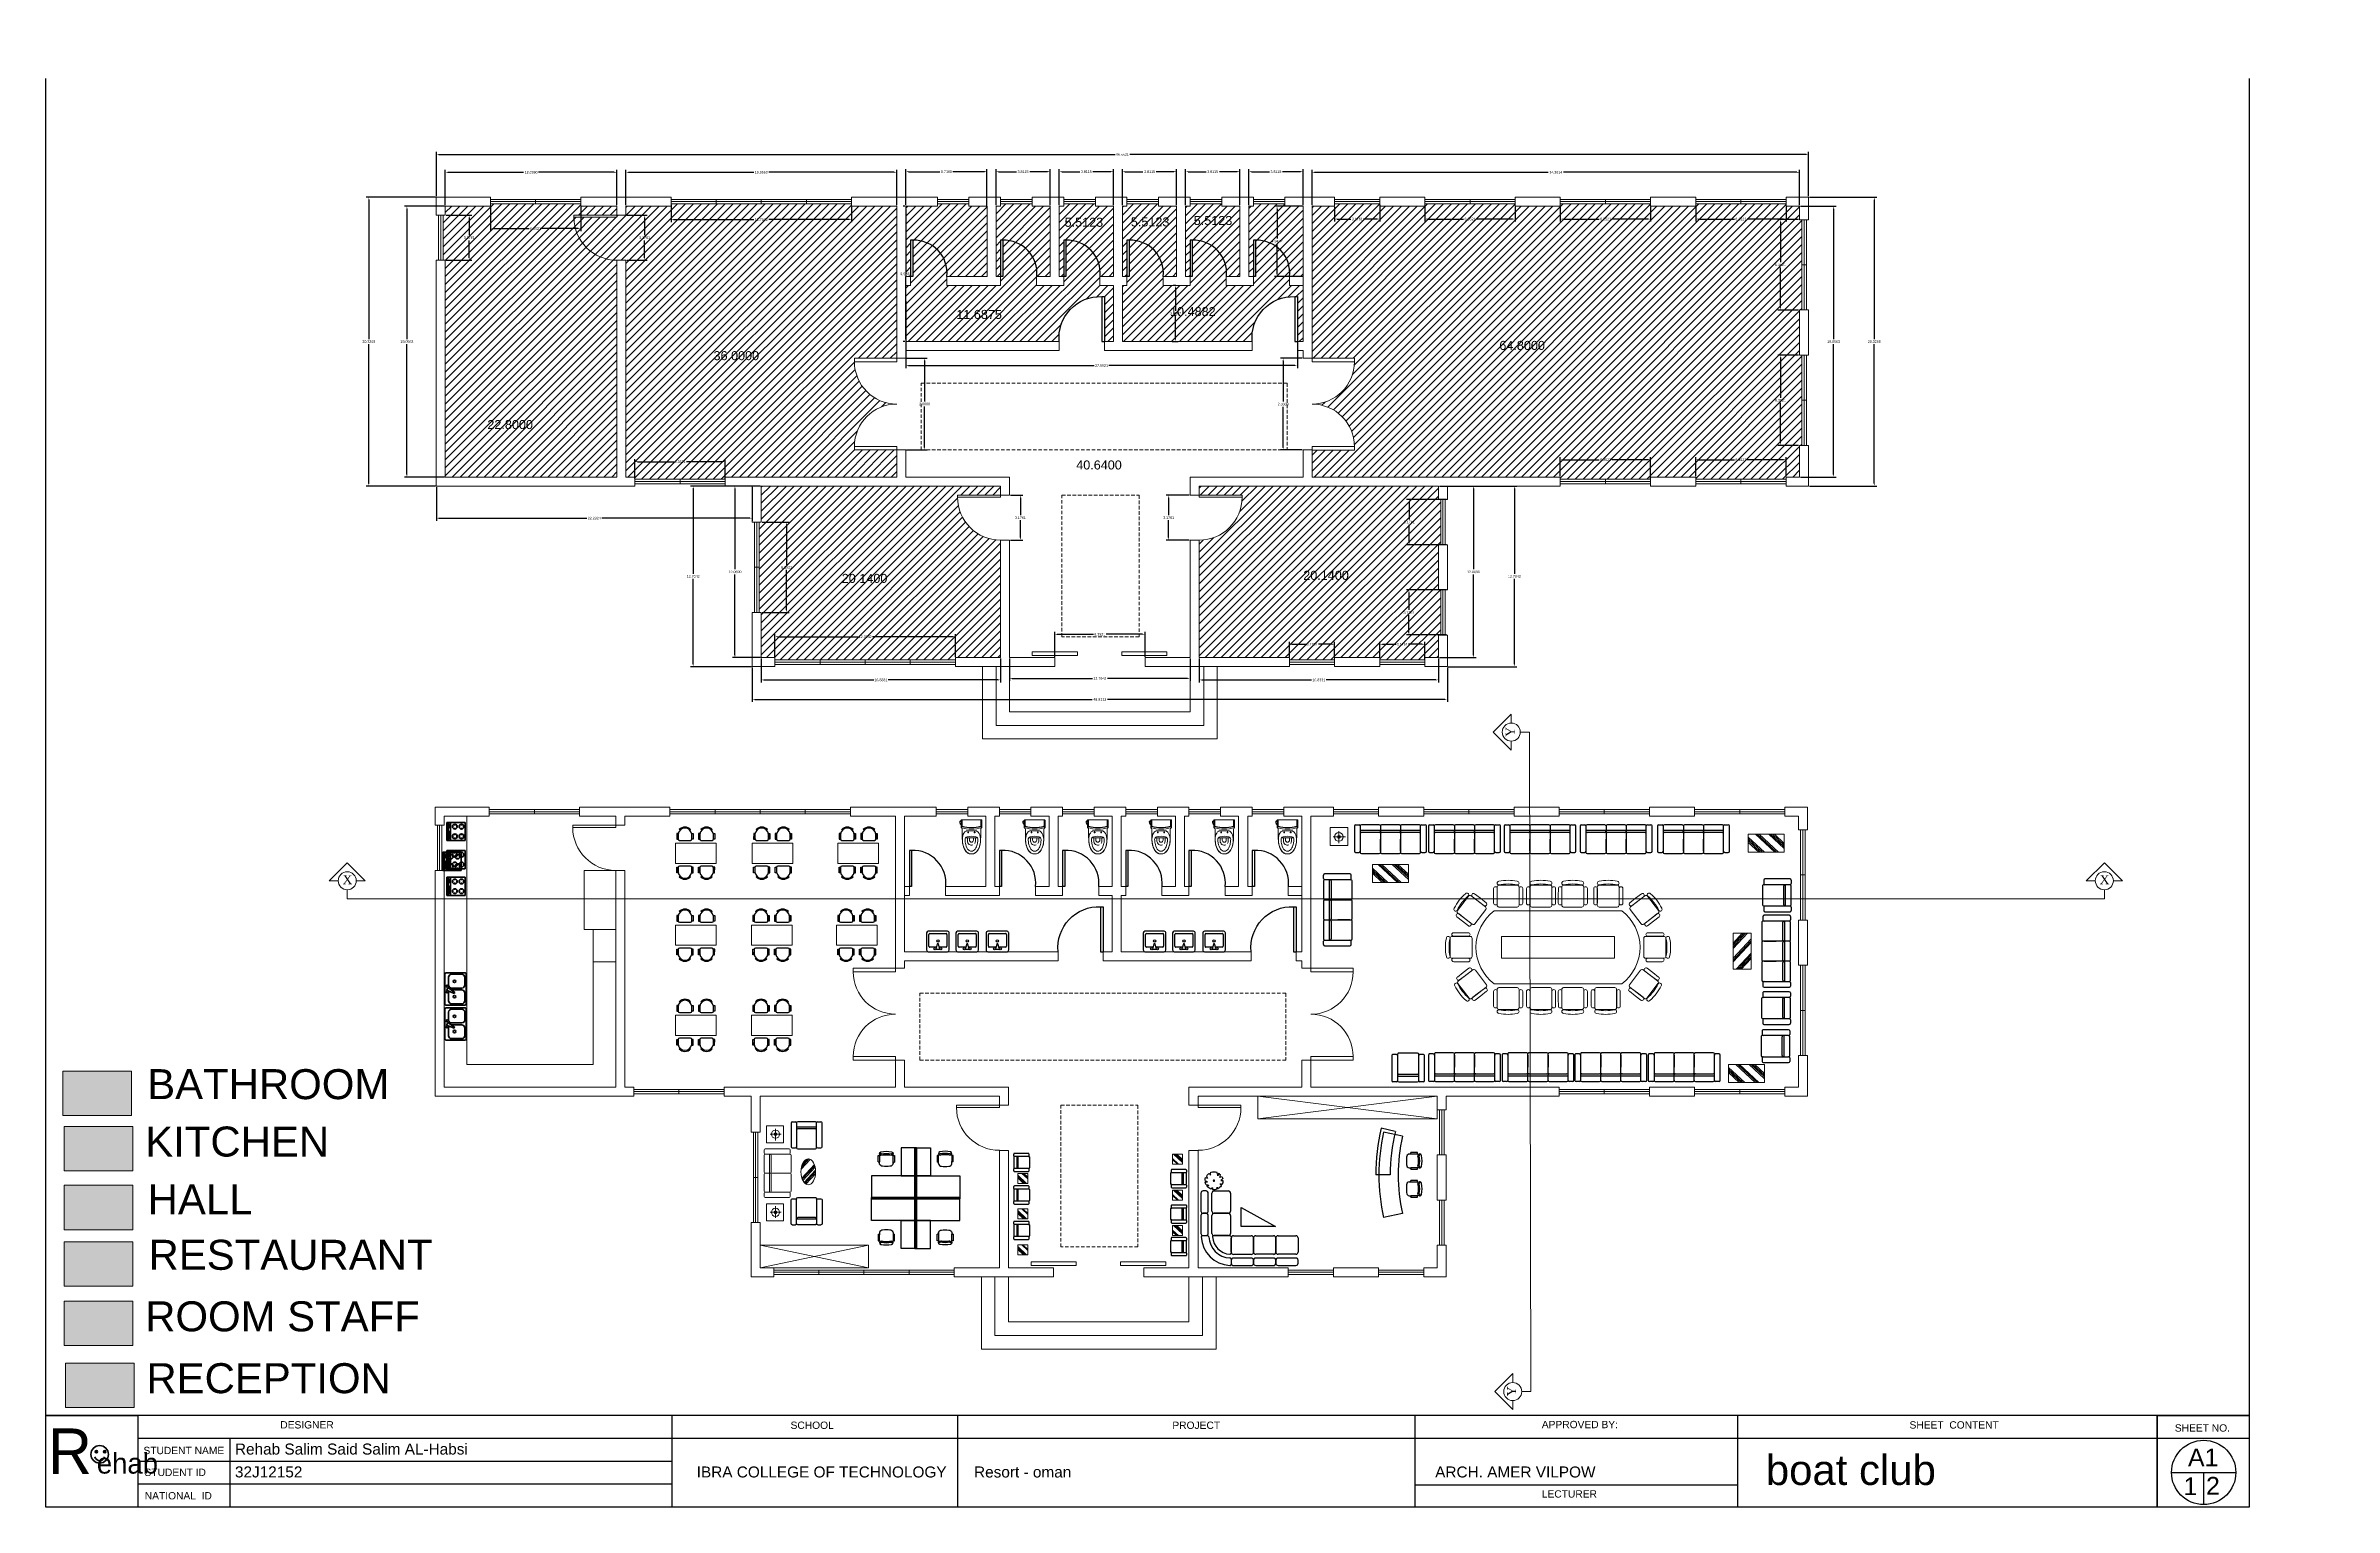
# Model space of a CAD drawing. Header units: inches. Extents: x 4 to 844, y 19 to 530.
# Drawn here: x 396.6 to 557.7, y 67.8 to 170.6 of the extents above; entities that cross this region are included whole.
import ezdxf

# ---------------------------------------------------------------- set-up
doc = ezdxf.new("R2010")
doc.units = ezdxf.units.IN
doc.header["$MEASUREMENT"] = 0
for name, pattern in [('ACAD_ISO02W100', [15, 12, -3]), ('HIDDEN', [0.375, 0.25, -0.125]), ('LÍNEAS_OCULTAS2', [4.7625, 3.175, -1.5875])]:
    doc.linetypes.add(name, pattern=pattern)
for name, color, linetype in [('1', 1, 'Continuous'), ('8', 8, 'Continuous'), ('BODY', 7, 'Continuous'), ('COVER', 7, 'Continuous'), ('DIM', 7, 'Continuous'), ('DOOR', 2, 'Continuous'), ('FUR', 6, 'Continuous'), ('FURE', 6, 'Continuous'), ('HIDDEN', 8, 'HIDDEN'), ('PLAN', 3, 'Continuous'), ('TOIL', 2, 'Continuous'), ('WALL', 7, 'Continuous'), ('厨具', 2, 'Continuous')]:
    doc.layers.add(name, color=color, linetype=linetype)
doc.layers.add('arco', color=51, linetype='LÍNEAS_OCULTAS2', lineweight=35)
doc.layers.add('EJES', color=2, linetype='Continuous', lineweight=100)
doc.styles.get("Standard").update_dxf_attribs({"font": 'arial.ttf'})
doc.dimstyles.get("Standard").update_dxf_attribs({"dimtxt": 0.18, "dimasz": 0.18, "dimexe": 0.18, "dimexo": 0.0625, "dimgap": 0.09, "dimtad": 0, "dimtih": 1, "dimtoh": 1, "dimdec": 4, "dimzin": 0, "dimdsep": 46, "dimtxsty": 'Standard', "dimcen": 0.09, "dimadec": 0, "dimazin": 0, "dimtfac": 1, "dimtdec": 4, "dimtofl": 0, "dimtmove": 0, "dimatfit": 3, "dimfxl": 1, "dimtolj": 1, "dimtzin": 0, "dimarcsym": 0})
pattern_1 = [(45, (369.194, 33.70796), (-0.2807264, 0.2807264), [])]

# ---------------------------------------------------------------- blocks, each defined once
blk = doc.blocks.new('*D193')
at = {"color": 0, "lineweight": -2, "transparency": 16777216}
for p, q in [((424.76, 159.41), (424.76, 161.91)), ((424.94, 161.73), (430.27, 161.73)), ((436.65, 161.73), (431.32, 161.73)), ((436.83, 159.41), (436.83, 161.91))]:
    blk.add_line(p, q, dxfattribs=at)
at = {"color": 0, "lineweight": 0, "transparency": 16777216}
for points in [[(424.94, 161.76), (424.94, 161.7), (424.76, 161.73)], [(436.65, 161.76), (436.65, 161.7), (436.83, 161.73)]]:
    blk.add_solid(points, dxfattribs=at)
at = {"layer": 'Defpoints', "color": 0, "lineweight": 0, "transparency": 16777216}
for p in [(436.83, 161.73), (424.76, 159.35), (436.83, 159.35)]:
    blk.add_point(p, dxfattribs=at)
at = {"color": 0, "lineweight": 0, "transparency": 16777216, "insert": (430.8, 161.73), "char_height": 0.18, "attachment_point": 5}
blk.add_mtext('\\A1;12.0690', dxfattribs=at)
blk = doc.blocks.new('*D194')
at = {"color": 0, "lineweight": -2, "transparency": 16777216}
for p, q in [((437.47, 159.41), (437.47, 161.91)), ((437.65, 161.73), (446.47, 161.73)), ((456.34, 161.73), (447.52, 161.73)), ((456.52, 159.41), (456.52, 161.91))]:
    blk.add_line(p, q, dxfattribs=at)
at = {"color": 0, "lineweight": 0, "transparency": 16777216}
for points in [[(437.65, 161.76), (437.65, 161.7), (437.47, 161.73)], [(456.34, 161.76), (456.34, 161.7), (456.52, 161.73)]]:
    blk.add_solid(points, dxfattribs=at)
at = {"layer": 'Defpoints', "color": 0, "lineweight": 0, "transparency": 16777216}
for p in [(456.52, 161.73), (437.47, 159.35), (456.52, 159.35)]:
    blk.add_point(p, dxfattribs=at)
at = {"color": 0, "lineweight": 0, "transparency": 16777216, "insert": (446.99, 161.73), "char_height": 0.18, "attachment_point": 5}
blk.add_mtext('\\A1;19.0563', dxfattribs=at)
blk = doc.blocks.new('*D195')
at = {"color": 0, "lineweight": -2, "transparency": 16777216}
for p, q in [((485.74, 159.41), (485.74, 161.91)), ((485.92, 161.73), (502.36, 161.73)), ((519.86, 161.73), (503.43, 161.73)), ((520.04, 159.41), (520.04, 161.91))]:
    blk.add_line(p, q, dxfattribs=at)
at = {"color": 0, "lineweight": 0, "transparency": 16777216}
for points in [[(485.92, 161.76), (485.92, 161.7), (485.74, 161.73)], [(519.86, 161.76), (519.86, 161.7), (520.04, 161.73)]]:
    blk.add_solid(points, dxfattribs=at)
at = {"layer": 'Defpoints', "color": 0, "lineweight": 0, "transparency": 16777216}
for p in [(520.04, 161.73), (485.74, 159.35), (520.04, 159.35)]:
    blk.add_point(p, dxfattribs=at)
at = {"color": 0, "lineweight": 0, "transparency": 16777216, "insert": (502.89, 161.73), "char_height": 0.18, "attachment_point": 5}
blk.add_mtext('\\A1;34.3014', dxfattribs=at)
blk = doc.blocks.new('*D196')
at = {"color": 0, "lineweight": -2, "transparency": 16777216}
for p, q in [((477.8, 127.53), (477.8, 125.84)), ((494.64, 127.53), (494.64, 125.84)), ((477.98, 126.02), (485.71, 126.02)), ((494.46, 126.02), (486.73, 126.02))]:
    blk.add_line(p, q, dxfattribs=at)
at = {"color": 0, "lineweight": 0, "transparency": 16777216}
for points in [[(477.98, 126.05), (477.98, 125.99), (477.8, 126.02)], [(494.46, 126.05), (494.46, 125.99), (494.64, 126.02)]]:
    blk.add_solid(points, dxfattribs=at)
at = {"layer": 'Defpoints', "color": 0, "lineweight": 0, "transparency": 16777216}
for p in [(477.8, 127.59), (494.64, 127.59), (494.64, 126.02)]:
    blk.add_point(p, dxfattribs=at)
at = {"color": 0, "lineweight": 0, "transparency": 16777216, "insert": (486.22, 126.02), "char_height": 0.18, "attachment_point": 5}
blk.add_mtext('\\A1;16.8331', dxfattribs=at)
blk = doc.blocks.new('*D197')
at = {"color": 0, "lineweight": -2, "transparency": 16777216}
for p, q in [((520.11, 159.35), (522.62, 159.35)), ((522.44, 159.17), (522.44, 150)), ((522.44, 140.47), (522.44, 149.64)), ((520.11, 140.29), (522.62, 140.29))]:
    blk.add_line(p, q, dxfattribs=at)
at = {"color": 0, "lineweight": 0, "transparency": 16777216}
for points in [[(522.41, 159.17), (522.47, 159.17), (522.44, 159.35)], [(522.41, 140.47), (522.47, 140.47), (522.44, 140.29)]]:
    blk.add_solid(points, dxfattribs=at)
at = {"layer": 'Defpoints', "color": 0, "lineweight": 0, "transparency": 16777216}
for p in [(520.04, 159.35), (520.04, 140.29), (522.44, 140.29)]:
    blk.add_point(p, dxfattribs=at)
at = {"color": 0, "lineweight": 0, "transparency": 16777216, "insert": (522.44, 149.82), "char_height": 0.18, "attachment_point": 5}
blk.add_mtext('\\A1;19.0563', dxfattribs=at)
blk = doc.blocks.new('*D198')
at = {"color": 0, "lineweight": -2, "transparency": 16777216}
for p, q in [((494.7, 139.66), (497.29, 139.66)), ((497.11, 139.48), (497.11, 133.8)), ((497.11, 127.77), (497.11, 133.44)), ((494.7, 127.59), (497.29, 127.59))]:
    blk.add_line(p, q, dxfattribs=at)
at = {"color": 0, "lineweight": 0, "transparency": 16777216}
for points in [[(497.08, 139.48), (497.14, 139.48), (497.11, 139.66)], [(497.08, 127.77), (497.14, 127.77), (497.11, 127.59)]]:
    blk.add_solid(points, dxfattribs=at)
at = {"layer": 'Defpoints', "color": 0, "lineweight": 0, "transparency": 16777216}
for p in [(494.64, 139.66), (494.64, 127.59), (497.11, 127.59)]:
    blk.add_point(p, dxfattribs=at)
at = {"color": 0, "lineweight": 0, "transparency": 16777216, "insert": (497.11, 133.62), "char_height": 0.18, "attachment_point": 5}
blk.add_mtext('\\A1;12.0690', dxfattribs=at)
blk = doc.blocks.new('*D199')
at = {"color": 0, "lineweight": -2, "transparency": 16777216}
for p, q in [((520.74, 159.98), (525.48, 159.98)), ((525.3, 159.8), (525.3, 150)), ((525.3, 139.84), (525.3, 149.64)), ((520.74, 139.66), (525.48, 139.66))]:
    blk.add_line(p, q, dxfattribs=at)
at = {"color": 0, "lineweight": 0, "transparency": 16777216}
for points in [[(525.27, 159.8), (525.33, 159.8), (525.3, 159.98)], [(525.27, 139.84), (525.33, 139.84), (525.3, 139.66)]]:
    blk.add_solid(points, dxfattribs=at)
at = {"layer": 'Defpoints', "color": 0, "lineweight": 0, "transparency": 16777216}
for p in [(520.68, 159.98), (520.68, 139.66), (525.3, 139.66)]:
    blk.add_point(p, dxfattribs=at)
at = {"color": 0, "lineweight": 0, "transparency": 16777216, "insert": (525.3, 149.82), "char_height": 0.18, "attachment_point": 5}
blk.add_mtext('\\A1;20.3268', dxfattribs=at)
blk = doc.blocks.new('*D200')
at = {"color": 0, "lineweight": -2, "transparency": 16777216}
for p, q in [((464.46, 127.53), (464.46, 125.95)), ((477.17, 127.53), (477.17, 125.95)), ((464.64, 126.13), (470.29, 126.13)), ((476.99, 126.13), (471.34, 126.13))]:
    blk.add_line(p, q, dxfattribs=at)
at = {"color": 0, "lineweight": 0, "transparency": 16777216}
for points in [[(464.64, 126.16), (464.64, 126.1), (464.46, 126.13)], [(476.99, 126.16), (476.99, 126.1), (477.17, 126.13)]]:
    blk.add_solid(points, dxfattribs=at)
at = {"layer": 'Defpoints', "color": 0, "lineweight": 0, "transparency": 16777216}
for p in [(464.46, 127.59), (477.17, 127.59), (464.46, 126.13)]:
    blk.add_point(p, dxfattribs=at)
at = {"color": 0, "lineweight": 0, "transparency": 16777216, "insert": (470.81, 126.13), "char_height": 0.18, "attachment_point": 5}
blk.add_mtext('\\A1;12.7042', dxfattribs=at)
blk = doc.blocks.new('*D201')
at = {"color": 0, "lineweight": -2, "transparency": 16777216}
for p, q in [((446.99, 127.53), (446.99, 125.84)), ((463.83, 127.53), (463.83, 125.84)), ((447.17, 126.02), (454.9, 126.02)), ((463.65, 126.02), (455.92, 126.02))]:
    blk.add_line(p, q, dxfattribs=at)
at = {"color": 0, "lineweight": 0, "transparency": 16777216}
for points in [[(447.17, 126.05), (447.17, 125.99), (446.99, 126.02)], [(463.65, 126.05), (463.65, 125.99), (463.83, 126.02)]]:
    blk.add_solid(points, dxfattribs=at)
at = {"layer": 'Defpoints', "color": 0, "lineweight": 0, "transparency": 16777216}
for p in [(446.99, 127.59), (463.83, 127.59), (446.99, 126.02)]:
    blk.add_point(p, dxfattribs=at)
at = {"color": 0, "lineweight": 0, "transparency": 16777216, "insert": (455.41, 126.02), "char_height": 0.18, "attachment_point": 5}
blk.add_mtext('\\A1;16.8331', dxfattribs=at)
blk = doc.blocks.new('*D202')
at = {"color": 0, "lineweight": -2, "transparency": 16777216}
for p, q in [((446.93, 139.66), (444.96, 139.66)), ((445.14, 139.48), (445.14, 133.8)), ((445.14, 127.77), (445.14, 133.44)), ((446.93, 127.59), (444.96, 127.59))]:
    blk.add_line(p, q, dxfattribs=at)
at = {"color": 0, "lineweight": 0, "transparency": 16777216}
for points in [[(445.11, 139.48), (445.17, 139.48), (445.14, 139.66)], [(445.11, 127.77), (445.17, 127.77), (445.14, 127.59)]]:
    blk.add_solid(points, dxfattribs=at)
at = {"layer": 'Defpoints', "color": 0, "lineweight": 0, "transparency": 16777216}
for p in [(446.99, 139.66), (445.14, 127.59), (446.99, 127.59)]:
    blk.add_point(p, dxfattribs=at)
at = {"color": 0, "lineweight": 0, "transparency": 16777216, "insert": (445.14, 133.62), "char_height": 0.18, "attachment_point": 5}
blk.add_mtext('\\A1;12.0690', dxfattribs=at)
blk = doc.blocks.new('*D203')
at = {"color": 0, "lineweight": -2, "transparency": 16777216}
for p, q in [((424.7, 159.35), (421.88, 159.35)), ((422.06, 159.17), (422.06, 150)), ((422.06, 140.47), (422.06, 149.64)), ((424.7, 140.29), (421.88, 140.29))]:
    blk.add_line(p, q, dxfattribs=at)
at = {"color": 0, "lineweight": 0, "transparency": 16777216}
for points in [[(422.03, 159.17), (422.09, 159.17), (422.06, 159.35)], [(422.03, 140.47), (422.09, 140.47), (422.06, 140.29)]]:
    blk.add_solid(points, dxfattribs=at)
at = {"layer": 'Defpoints', "color": 0, "lineweight": 0, "transparency": 16777216}
for p in [(424.76, 159.35), (422.06, 140.29), (424.76, 140.29)]:
    blk.add_point(p, dxfattribs=at)
at = {"color": 0, "lineweight": 0, "transparency": 16777216, "insert": (422.06, 149.82), "char_height": 0.18, "attachment_point": 5}
blk.add_mtext('\\A1;19.0563', dxfattribs=at)
blk = doc.blocks.new('*D204')
at = {"color": 0, "lineweight": -2, "transparency": 16777216}
for p, q in [((424.13, 160.05), (424.13, 163.16)), ((424.31, 162.98), (471.89, 162.98)), ((520.5, 162.98), (472.92, 162.98)), ((520.68, 160.05), (520.68, 163.16))]:
    blk.add_line(p, q, dxfattribs=at)
at = {"color": 0, "lineweight": 0, "transparency": 16777216}
for points in [[(424.31, 163.01), (424.31, 162.95), (424.13, 162.98)], [(520.5, 163.01), (520.5, 162.95), (520.68, 162.98)]]:
    blk.add_solid(points, dxfattribs=at)
at = {"layer": 'Defpoints', "color": 0, "lineweight": 0, "transparency": 16777216}
for p in [(520.68, 162.98), (424.13, 159.98), (520.68, 159.98)]:
    blk.add_point(p, dxfattribs=at)
at = {"color": 0, "lineweight": 0, "transparency": 16777216, "insert": (472.4, 162.98), "char_height": 0.18, "attachment_point": 5}
blk.add_mtext('\\A1;96.5521', dxfattribs=at)
blk = doc.blocks.new('*D205')
at = {"color": 0, "lineweight": -2, "transparency": 16777216}
for p, q in [((495.33, 139.66), (500.16, 139.66)), ((499.98, 139.48), (499.98, 133.49)), ((499.98, 127.13), (499.98, 133.12)), ((495.33, 126.95), (500.16, 126.95))]:
    blk.add_line(p, q, dxfattribs=at)
at = {"color": 0, "lineweight": 0, "transparency": 16777216}
for points in [[(499.95, 139.48), (500.01, 139.48), (499.98, 139.66)], [(499.95, 127.13), (500.01, 127.13), (499.98, 126.95)]]:
    blk.add_solid(points, dxfattribs=at)
at = {"layer": 'Defpoints', "color": 0, "lineweight": 0, "transparency": 16777216}
for p in [(495.27, 139.66), (495.27, 126.95), (499.98, 126.95)]:
    blk.add_point(p, dxfattribs=at)
at = {"color": 0, "lineweight": 0, "transparency": 16777216, "insert": (499.98, 133.3), "char_height": 0.18, "attachment_point": 5}
blk.add_mtext('\\A1;12.7042', dxfattribs=at)
blk = doc.blocks.new('*D206')
at = {"color": 0, "lineweight": -2, "transparency": 16777216}
for p, q in [((446.3, 139.66), (442.02, 139.66)), ((442.2, 139.48), (442.2, 133.49)), ((442.2, 127.13), (442.2, 133.12)), ((446.3, 126.95), (442.02, 126.95))]:
    blk.add_line(p, q, dxfattribs=at)
at = {"color": 0, "lineweight": 0, "transparency": 16777216}
for points in [[(442.17, 139.48), (442.23, 139.48), (442.2, 139.66)], [(442.17, 127.13), (442.23, 127.13), (442.2, 126.95)]]:
    blk.add_solid(points, dxfattribs=at)
at = {"layer": 'Defpoints', "color": 0, "lineweight": 0, "transparency": 16777216}
for p in [(442.2, 139.66), (446.36, 139.66), (446.36, 126.95)]:
    blk.add_point(p, dxfattribs=at)
at = {"color": 0, "lineweight": 0, "transparency": 16777216, "insert": (442.2, 133.3), "char_height": 0.18, "attachment_point": 5}
blk.add_mtext('\\A1;12.7042', dxfattribs=at)
blk = doc.blocks.new('*D207')
at = {"color": 0, "lineweight": -2, "transparency": 16777216}
for p, q in [((446.36, 126.89), (446.36, 124.47)), ((495.27, 126.89), (495.27, 124.47)), ((446.54, 124.65), (470.28, 124.65)), ((495.09, 124.65), (471.35, 124.65))]:
    blk.add_line(p, q, dxfattribs=at)
at = {"color": 0, "lineweight": 0, "transparency": 16777216}
for points in [[(446.54, 124.68), (446.54, 124.62), (446.36, 124.65)], [(495.09, 124.68), (495.09, 124.62), (495.27, 124.65)]]:
    blk.add_solid(points, dxfattribs=at)
at = {"layer": 'Defpoints', "color": 0, "lineweight": 0, "transparency": 16777216}
for p in [(446.36, 126.95), (495.27, 126.95), (446.36, 124.65)]:
    blk.add_point(p, dxfattribs=at)
at = {"color": 0, "lineweight": 0, "transparency": 16777216, "insert": (470.81, 124.65), "char_height": 0.18, "attachment_point": 5}
blk.add_mtext('\\A1;48.9113', dxfattribs=at)
blk = doc.blocks.new('*D208')
at = {"color": 0, "lineweight": -2, "transparency": 16777216}
for p, q in [((424.13, 139.59), (424.13, 137.22)), ((446.36, 139.59), (446.36, 137.22)), ((424.31, 137.4), (434.71, 137.4)), ((446.18, 137.4), (435.78, 137.4))]:
    blk.add_line(p, q, dxfattribs=at)
at = {"color": 0, "lineweight": 0, "transparency": 16777216}
for points in [[(424.31, 137.43), (424.31, 137.37), (424.13, 137.4)], [(446.18, 137.43), (446.18, 137.37), (446.36, 137.4)]]:
    blk.add_solid(points, dxfattribs=at)
at = {"layer": 'Defpoints', "color": 0, "lineweight": 0, "transparency": 16777216}
for p in [(424.13, 139.66), (446.36, 139.66), (424.13, 137.4)]:
    blk.add_point(p, dxfattribs=at)
at = {"color": 0, "lineweight": 0, "transparency": 16777216, "insert": (435.24, 137.4), "char_height": 0.18, "attachment_point": 5}
blk.add_mtext('\\A1;22.2324', dxfattribs=at)
blk = doc.blocks.new('*D209')
at = {"color": 0, "lineweight": -2, "transparency": 16777216}
for p, q in [((437.53, 158.71), (438.96, 158.71)), ((438.78, 158.53), (438.78, 157.31)), ((438.78, 155.72), (438.78, 156.94)), ((437.53, 155.54), (438.96, 155.54))]:
    blk.add_line(p, q, dxfattribs=at)
at = {"color": 0, "lineweight": 0, "transparency": 16777216}
for points in [[(438.75, 158.53), (438.81, 158.53), (438.78, 158.71)], [(438.75, 155.72), (438.81, 155.72), (438.78, 155.54)]]:
    blk.add_solid(points, dxfattribs=at)
at = {"layer": 'Defpoints', "color": 0, "lineweight": 0, "transparency": 16777216}
for p in [(437.47, 158.71), (437.47, 155.54), (438.78, 155.54)]:
    blk.add_point(p, dxfattribs=at)
at = {"color": 0, "lineweight": 0, "transparency": 16777216, "insert": (438.78, 157.13), "char_height": 0.18, "attachment_point": 5}
blk.add_mtext('\\A1;3.1761', dxfattribs=at)
blk = doc.blocks.new('*D210')
at = {"color": 0, "lineweight": -2, "transparency": 16777216}
for p, q in [((424.06, 159.98), (419.2, 159.98)), ((419.38, 159.8), (419.38, 150)), ((419.38, 139.84), (419.38, 149.64)), ((424.06, 139.66), (419.2, 139.66))]:
    blk.add_line(p, q, dxfattribs=at)
at = {"color": 0, "lineweight": 0, "transparency": 16777216}
for points in [[(419.35, 159.8), (419.41, 159.8), (419.38, 159.98)], [(419.35, 139.84), (419.41, 139.84), (419.38, 139.66)]]:
    blk.add_solid(points, dxfattribs=at)
at = {"layer": 'Defpoints', "color": 0, "lineweight": 0, "transparency": 16777216}
for p in [(419.38, 159.98), (424.13, 159.98), (424.13, 139.66)]:
    blk.add_point(p, dxfattribs=at)
at = {"color": 0, "lineweight": 0, "transparency": 16777216, "insert": (419.38, 149.82), "char_height": 0.18, "attachment_point": 5}
blk.add_mtext('\\A1;20.3268', dxfattribs=at)
blk = doc.blocks.new('*D211')
at = {"color": 0, "lineweight": -2, "transparency": 16777216}
for p, q in [((457.22, 148.66), (458.66, 148.66)), ((458.48, 148.48), (458.48, 145.61)), ((458.48, 142.38), (458.48, 145.25)), ((457.22, 142.2), (458.66, 142.2))]:
    blk.add_line(p, q, dxfattribs=at)
at = {"color": 0, "lineweight": 0, "transparency": 16777216}
for points in [[(458.45, 148.48), (458.51, 148.48), (458.48, 148.66)], [(458.45, 142.38), (458.51, 142.38), (458.48, 142.2)]]:
    blk.add_solid(points, dxfattribs=at)
at = {"layer": 'Defpoints', "color": 0, "lineweight": 0, "transparency": 16777216}
for p in [(457.16, 148.66), (457.16, 142.2), (458.48, 142.2)]:
    blk.add_point(p, dxfattribs=at)
at = {"color": 0, "lineweight": 0, "transparency": 16777216, "insert": (458.48, 145.43), "char_height": 0.18, "attachment_point": 5}
blk.add_mtext('\\A1;2.0000', dxfattribs=at)
blk = doc.blocks.new('*D212')
at = {"color": 0, "lineweight": -2, "transparency": 16777216}
for p, q in [((485.04, 148.65), (483.53, 148.65)), ((483.71, 148.47), (483.71, 145.61)), ((483.71, 142.38), (483.71, 145.24)), ((485.04, 142.2), (483.53, 142.2))]:
    blk.add_line(p, q, dxfattribs=at)
at = {"color": 0, "lineweight": 0, "transparency": 16777216}
for points in [[(483.68, 148.47), (483.74, 148.47), (483.71, 148.65)], [(483.68, 142.38), (483.74, 142.38), (483.71, 142.2)]]:
    blk.add_solid(points, dxfattribs=at)
at = {"layer": 'Defpoints', "color": 0, "lineweight": 0, "transparency": 16777216}
for p in [(485.11, 148.65), (483.71, 142.2), (485.11, 142.2)]:
    blk.add_point(p, dxfattribs=at)
at = {"color": 0, "lineweight": 0, "transparency": 16777216, "insert": (483.71, 145.42), "char_height": 0.18, "attachment_point": 5}
blk.add_mtext('\\A1;2.0000', dxfattribs=at)
blk = doc.blocks.new('*D213')
at = {"color": 0, "lineweight": -2, "transparency": 16777216}
for p, q in [((464.53, 139.02), (465.4, 139.02)), ((465.22, 138.84), (465.22, 137.62)), ((465.22, 136.03), (465.22, 137.25)), ((464.53, 135.85), (465.4, 135.85))]:
    blk.add_line(p, q, dxfattribs=at)
at = {"color": 0, "lineweight": 0, "transparency": 16777216}
for points in [[(465.19, 138.84), (465.25, 138.84), (465.22, 139.02)], [(465.19, 136.03), (465.25, 136.03), (465.22, 135.85)]]:
    blk.add_solid(points, dxfattribs=at)
at = {"layer": 'Defpoints', "color": 0, "lineweight": 0, "transparency": 16777216}
for p in [(464.46, 139.02), (464.46, 135.85), (465.22, 135.85)]:
    blk.add_point(p, dxfattribs=at)
at = {"color": 0, "lineweight": 0, "transparency": 16777216, "insert": (465.22, 137.43), "char_height": 0.18, "attachment_point": 5}
blk.add_mtext('\\A1;3.1761', dxfattribs=at)
blk = doc.blocks.new('*D224')
at = {"color": 0, "lineweight": -2, "transparency": 16777216}
for p, q in [((477.1, 139.02), (475.47, 139.02)), ((475.65, 138.84), (475.65, 137.62)), ((475.65, 136.03), (475.65, 137.25)), ((477.1, 135.85), (475.47, 135.85))]:
    blk.add_line(p, q, dxfattribs=at)
at = {"color": 0, "lineweight": 0, "transparency": 16777216}
for points in [[(475.62, 138.84), (475.68, 138.84), (475.65, 139.02)], [(475.62, 136.03), (475.68, 136.03), (475.65, 135.85)]]:
    blk.add_solid(points, dxfattribs=at)
at = {"layer": 'Defpoints', "color": 0, "lineweight": 0, "transparency": 16777216}
for p in [(477.17, 139.02), (475.65, 135.85), (477.17, 135.85)]:
    blk.add_point(p, dxfattribs=at)
at = {"color": 0, "lineweight": 0, "transparency": 16777216, "insert": (475.65, 137.43), "char_height": 0.18, "attachment_point": 5}
blk.add_mtext('\\A1;3.1761', dxfattribs=at)
blk = doc.blocks.new('*D214')
at = {"color": 0, "lineweight": -2, "transparency": 16777216}
for p, q in [((467.64, 127.65), (467.64, 129.41)), ((467.82, 129.23), (470.37, 129.23)), ((473.81, 129.23), (471.26, 129.23)), ((473.99, 127.65), (473.99, 129.41))]:
    blk.add_line(p, q, dxfattribs=at)
at = {"color": 0, "lineweight": 0, "transparency": 16777216}
for points in [[(467.82, 129.26), (467.82, 129.2), (467.64, 129.23)], [(473.81, 129.26), (473.81, 129.2), (473.99, 129.23)]]:
    blk.add_solid(points, dxfattribs=at)
at = {"layer": 'Defpoints', "color": 0, "lineweight": 0, "transparency": 16777216}
for p in [(467.64, 129.23), (467.64, 127.59), (473.99, 127.59)]:
    blk.add_point(p, dxfattribs=at)
at = {"color": 0, "lineweight": 0, "transparency": 16777216, "insert": (470.81, 129.23), "char_height": 0.18, "attachment_point": 5}
blk.add_mtext('\\A1;6.3521', dxfattribs=at)
blk = doc.blocks.new('*D225')
at = {"color": 0, "lineweight": -2, "transparency": 16777216}
for p, q in [((512.74, 159.29), (512.74, 158.26)), ((512.92, 158.44), (515.47, 158.44)), ((518.91, 158.44), (516.36, 158.44)), ((519.09, 159.29), (519.09, 158.26))]:
    blk.add_line(p, q, dxfattribs=at)
at = {"color": 0, "lineweight": 0, "transparency": 16777216}
for points in [[(512.92, 158.47), (512.92, 158.41), (512.74, 158.44)], [(518.91, 158.47), (518.91, 158.41), (519.09, 158.44)]]:
    blk.add_solid(points, dxfattribs=at)
at = {"layer": 'Defpoints', "color": 0, "lineweight": 0, "transparency": 16777216}
for p in [(512.74, 159.35), (512.74, 158.44), (519.09, 159.35)]:
    blk.add_point(p, dxfattribs=at)
at = {"color": 0, "lineweight": 0, "transparency": 16777216, "insert": (515.91, 158.44), "char_height": 0.18, "attachment_point": 5}
blk.add_mtext('\\A1;6.3521', dxfattribs=at)
blk = doc.blocks.new('*D226')
at = {"color": 0, "lineweight": -2, "transparency": 16777216}
for p, q in [((503.21, 159.29), (503.21, 158.26)), ((503.39, 158.44), (505.94, 158.44)), ((509.38, 158.44), (506.83, 158.44)), ((509.56, 159.29), (509.56, 158.26))]:
    blk.add_line(p, q, dxfattribs=at)
at = {"color": 0, "lineweight": 0, "transparency": 16777216}
for points in [[(503.39, 158.47), (503.39, 158.41), (503.21, 158.44)], [(509.38, 158.47), (509.38, 158.41), (509.56, 158.44)]]:
    blk.add_solid(points, dxfattribs=at)
at = {"layer": 'Defpoints', "color": 0, "lineweight": 0, "transparency": 16777216}
for p in [(503.21, 159.35), (509.56, 159.35), (509.56, 158.44)]:
    blk.add_point(p, dxfattribs=at)
at = {"color": 0, "lineweight": 0, "transparency": 16777216, "insert": (506.39, 158.44), "char_height": 0.18, "attachment_point": 5}
blk.add_mtext('\\A1;6.3521', dxfattribs=at)
blk = doc.blocks.new('*D227')
at = {"color": 0, "lineweight": -2, "transparency": 16777216}
for p, q in [((493.68, 159.29), (493.68, 158.26)), ((493.86, 158.44), (496.41, 158.44)), ((499.85, 158.44), (497.31, 158.44)), ((500.03, 159.29), (500.03, 158.26))]:
    blk.add_line(p, q, dxfattribs=at)
at = {"color": 0, "lineweight": 0, "transparency": 16777216}
for points in [[(493.86, 158.47), (493.86, 158.41), (493.68, 158.44)], [(499.85, 158.47), (499.85, 158.41), (500.03, 158.44)]]:
    blk.add_solid(points, dxfattribs=at)
at = {"layer": 'Defpoints', "color": 0, "lineweight": 0, "transparency": 16777216}
for p in [(493.68, 159.35), (493.68, 158.44), (500.03, 159.35)]:
    blk.add_point(p, dxfattribs=at)
at = {"color": 0, "lineweight": 0, "transparency": 16777216, "insert": (496.86, 158.44), "char_height": 0.18, "attachment_point": 5}
blk.add_mtext('\\A1;6.3521', dxfattribs=at)
blk = doc.blocks.new('*D228')
at = {"color": 0, "lineweight": -2, "transparency": 16777216}
for p, q in [((490.51, 159.44), (490.51, 158.26)), ((487.33, 159.29), (487.33, 158.26)), ((487.51, 158.44), (488.47, 158.44)), ((490.33, 158.44), (489.36, 158.44))]:
    blk.add_line(p, q, dxfattribs=at)
at = {"color": 0, "lineweight": 0, "transparency": 16777216}
for points in [[(487.51, 158.47), (487.51, 158.41), (487.33, 158.44)], [(490.33, 158.47), (490.33, 158.41), (490.51, 158.44)]]:
    blk.add_solid(points, dxfattribs=at)
at = {"layer": 'Defpoints', "color": 0, "lineweight": 0, "transparency": 16777216}
for p in [(490.51, 159.51), (487.33, 159.35), (490.51, 158.44)]:
    blk.add_point(p, dxfattribs=at)
at = {"color": 0, "lineweight": 0, "transparency": 16777216, "insert": (488.92, 158.44), "char_height": 0.18, "attachment_point": 5}
blk.add_mtext('\\A1;3.1761', dxfattribs=at)
blk = doc.blocks.new('*D229')
at = {"color": 0, "lineweight": -2, "transparency": 16777216}
for p, q in [((519.98, 158.4), (518.52, 158.4)), ((518.7, 158.22), (518.7, 155.4)), ((518.7, 152.22), (518.7, 155.04)), ((519.98, 152.04), (518.52, 152.04))]:
    blk.add_line(p, q, dxfattribs=at)
at = {"color": 0, "lineweight": 0, "transparency": 16777216}
for points in [[(518.67, 158.22), (518.73, 158.22), (518.7, 158.4)], [(518.67, 152.22), (518.73, 152.22), (518.7, 152.04)]]:
    blk.add_solid(points, dxfattribs=at)
at = {"layer": 'Defpoints', "color": 0, "lineweight": 0, "transparency": 16777216}
for p in [(520.04, 158.4), (518.7, 152.04), (520.04, 152.04)]:
    blk.add_point(p, dxfattribs=at)
at = {"color": 0, "lineweight": 0, "transparency": 16777216, "insert": (518.7, 155.22), "char_height": 0.18, "attachment_point": 5}
blk.add_mtext('\\A1;6.3521', dxfattribs=at)
blk = doc.blocks.new('*D230')
at = {"color": 0, "lineweight": -2, "transparency": 16777216}
for p, q in [((519.98, 148.87), (518.52, 148.87)), ((518.7, 148.69), (518.7, 145.87)), ((518.7, 142.7), (518.7, 145.51)), ((519.98, 142.52), (518.52, 142.52))]:
    blk.add_line(p, q, dxfattribs=at)
at = {"color": 0, "lineweight": 0, "transparency": 16777216}
for points in [[(518.67, 148.69), (518.73, 148.69), (518.7, 148.87)], [(518.67, 142.7), (518.73, 142.7), (518.7, 142.52)]]:
    blk.add_solid(points, dxfattribs=at)
at = {"layer": 'Defpoints', "color": 0, "lineweight": 0, "transparency": 16777216}
for p in [(520.04, 148.87), (518.7, 142.52), (520.04, 142.52)]:
    blk.add_point(p, dxfattribs=at)
at = {"color": 0, "lineweight": 0, "transparency": 16777216, "insert": (518.7, 145.69), "char_height": 0.18, "attachment_point": 5}
blk.add_mtext('\\A1;6.3521', dxfattribs=at)
blk = doc.blocks.new('*D231')
at = {"color": 0, "lineweight": -2, "transparency": 16777216}
for p, q in [((512.74, 140.35), (512.74, 141.69)), ((519.09, 140.35), (519.09, 141.69)), ((512.92, 141.51), (515.47, 141.51)), ((518.91, 141.51), (516.36, 141.51))]:
    blk.add_line(p, q, dxfattribs=at)
at = {"color": 0, "lineweight": 0, "transparency": 16777216}
for points in [[(512.92, 141.54), (512.92, 141.48), (512.74, 141.51)], [(518.91, 141.54), (518.91, 141.48), (519.09, 141.51)]]:
    blk.add_solid(points, dxfattribs=at)
at = {"layer": 'Defpoints', "color": 0, "lineweight": 0, "transparency": 16777216}
for p in [(512.74, 141.51), (512.74, 140.29), (519.09, 140.29)]:
    blk.add_point(p, dxfattribs=at)
at = {"color": 0, "lineweight": 0, "transparency": 16777216, "insert": (515.91, 141.51), "char_height": 0.18, "attachment_point": 5}
blk.add_mtext('\\A1;6.3521', dxfattribs=at)
blk = doc.blocks.new('*D232')
at = {"color": 0, "lineweight": -2, "transparency": 16777216}
for p, q in [((503.21, 140.35), (503.21, 141.69)), ((509.56, 140.2), (509.56, 141.69)), ((503.39, 141.51), (505.94, 141.51)), ((509.38, 141.51), (506.83, 141.51))]:
    blk.add_line(p, q, dxfattribs=at)
at = {"color": 0, "lineweight": 0, "transparency": 16777216}
for points in [[(503.39, 141.54), (503.39, 141.48), (503.21, 141.51)], [(509.38, 141.54), (509.38, 141.48), (509.56, 141.51)]]:
    blk.add_solid(points, dxfattribs=at)
at = {"layer": 'Defpoints', "color": 0, "lineweight": 0, "transparency": 16777216}
for p in [(503.21, 141.51), (503.21, 140.29), (509.56, 140.13)]:
    blk.add_point(p, dxfattribs=at)
at = {"color": 0, "lineweight": 0, "transparency": 16777216, "insert": (506.39, 141.51), "char_height": 0.18, "attachment_point": 5}
blk.add_mtext('\\A1;6.3521', dxfattribs=at)
blk = doc.blocks.new('*D233')
at = {"color": 0, "lineweight": -2, "transparency": 16777216}
for p, q in [((495.21, 138.7), (492.4, 138.7)), ((492.58, 138.52), (492.58, 137.3)), ((492.58, 135.71), (492.58, 136.93)), ((495.21, 135.53), (492.4, 135.53))]:
    blk.add_line(p, q, dxfattribs=at)
at = {"color": 0, "lineweight": 0, "transparency": 16777216}
for points in [[(492.55, 138.52), (492.61, 138.52), (492.58, 138.7)], [(492.55, 135.71), (492.61, 135.71), (492.58, 135.53)]]:
    blk.add_solid(points, dxfattribs=at)
at = {"layer": 'Defpoints', "color": 0, "lineweight": 0, "transparency": 16777216}
for p in [(495.27, 138.7), (492.58, 135.53), (495.27, 135.53)]:
    blk.add_point(p, dxfattribs=at)
at = {"color": 0, "lineweight": 0, "transparency": 16777216, "insert": (492.58, 137.12), "char_height": 0.18, "attachment_point": 5}
blk.add_mtext('\\A1;3.1761', dxfattribs=at)
blk = doc.blocks.new('*D234')
at = {"color": 0, "lineweight": -2, "transparency": 16777216}
for p, q in [((495.21, 132.35), (492.38, 132.35)), ((492.56, 132.17), (492.56, 130.95)), ((492.56, 129.36), (492.56, 130.58)), ((495.21, 129.18), (492.38, 129.18))]:
    blk.add_line(p, q, dxfattribs=at)
at = {"color": 0, "lineweight": 0, "transparency": 16777216}
for points in [[(492.53, 132.17), (492.59, 132.17), (492.56, 132.35)], [(492.53, 129.36), (492.59, 129.36), (492.56, 129.18)]]:
    blk.add_solid(points, dxfattribs=at)
at = {"layer": 'Defpoints', "color": 0, "lineweight": 0, "transparency": 16777216}
for p in [(495.27, 132.35), (492.56, 129.18), (495.27, 129.18)]:
    blk.add_point(p, dxfattribs=at)
at = {"color": 0, "lineweight": 0, "transparency": 16777216, "insert": (492.56, 130.76), "char_height": 0.18, "attachment_point": 5}
blk.add_mtext('\\A1;3.1761', dxfattribs=at)
blk = doc.blocks.new('*D235')
at = {"color": 0, "lineweight": -2, "transparency": 16777216}
for p, q in [((490.51, 127.65), (490.51, 128.71)), ((490.69, 128.53), (491.65, 128.53)), ((493.5, 128.53), (492.54, 128.53)), ((493.68, 127.49), (493.68, 128.71))]:
    blk.add_line(p, q, dxfattribs=at)
at = {"color": 0, "lineweight": 0, "transparency": 16777216}
for points in [[(490.69, 128.56), (490.69, 128.5), (490.51, 128.53)], [(493.5, 128.56), (493.5, 128.5), (493.68, 128.53)]]:
    blk.add_solid(points, dxfattribs=at)
at = {"layer": 'Defpoints', "color": 0, "lineweight": 0, "transparency": 16777216}
for p in [(490.51, 128.53), (490.51, 127.59), (493.68, 127.43)]:
    blk.add_point(p, dxfattribs=at)
at = {"color": 0, "lineweight": 0, "transparency": 16777216, "insert": (492.09, 128.53), "char_height": 0.18, "attachment_point": 5}
blk.add_mtext('\\A1;3.1761', dxfattribs=at)
blk = doc.blocks.new('*D236')
at = {"color": 0, "lineweight": -2, "transparency": 16777216}
for p, q in [((484.15, 127.65), (484.15, 128.71)), ((484.33, 128.53), (485.3, 128.53)), ((487.15, 128.53), (486.19, 128.53)), ((487.33, 127.65), (487.33, 128.71))]:
    blk.add_line(p, q, dxfattribs=at)
at = {"color": 0, "lineweight": 0, "transparency": 16777216}
for points in [[(484.33, 128.56), (484.33, 128.5), (484.15, 128.53)], [(487.15, 128.56), (487.15, 128.5), (487.33, 128.53)]]:
    blk.add_solid(points, dxfattribs=at)
at = {"layer": 'Defpoints', "color": 0, "lineweight": 0, "transparency": 16777216}
for p in [(484.15, 127.59), (487.33, 128.53), (487.33, 127.59)]:
    blk.add_point(p, dxfattribs=at)
at = {"color": 0, "lineweight": 0, "transparency": 16777216, "insert": (485.74, 128.53), "char_height": 0.18, "attachment_point": 5}
blk.add_mtext('\\A1;3.1761', dxfattribs=at)
blk = doc.blocks.new('*D237')
at = {"color": 0, "lineweight": -2, "transparency": 16777216}
for p, q in [((447.95, 127.65), (447.95, 129.24)), ((448.13, 129.06), (453.78, 129.06)), ((460.47, 129.06), (454.82, 129.06)), ((460.65, 127.65), (460.65, 129.24))]:
    blk.add_line(p, q, dxfattribs=at)
at = {"color": 0, "lineweight": 0, "transparency": 16777216}
for points in [[(448.13, 129.09), (448.13, 129.03), (447.95, 129.06)], [(460.47, 129.09), (460.47, 129.03), (460.65, 129.06)]]:
    blk.add_solid(points, dxfattribs=at)
at = {"layer": 'Defpoints', "color": 0, "lineweight": 0, "transparency": 16777216}
for p in [(460.65, 129.06), (447.95, 127.59), (460.65, 127.59)]:
    blk.add_point(p, dxfattribs=at)
at = {"color": 0, "lineweight": 0, "transparency": 16777216, "insert": (454.3, 129.06), "char_height": 0.18, "attachment_point": 5}
blk.add_mtext('\\A1;12.7042', dxfattribs=at)
blk = doc.blocks.new('*D238')
at = {"color": 0, "lineweight": -2, "transparency": 16777216}
for p, q in [((447.06, 137.12), (448.95, 137.12)), ((448.77, 136.94), (448.77, 134.12)), ((448.77, 130.94), (448.77, 133.76)), ((447.06, 130.76), (448.95, 130.76))]:
    blk.add_line(p, q, dxfattribs=at)
at = {"color": 0, "lineweight": 0, "transparency": 16777216}
for points in [[(448.74, 136.94), (448.8, 136.94), (448.77, 137.12)], [(448.74, 130.94), (448.8, 130.94), (448.77, 130.76)]]:
    blk.add_solid(points, dxfattribs=at)
at = {"layer": 'Defpoints', "color": 0, "lineweight": 0, "transparency": 16777216}
for p in [(446.99, 137.12), (446.99, 130.76), (448.77, 130.76)]:
    blk.add_point(p, dxfattribs=at)
at = {"color": 0, "lineweight": 0, "transparency": 16777216, "insert": (448.77, 133.94), "char_height": 0.18, "attachment_point": 5}
blk.add_mtext('\\A1;6.3521', dxfattribs=at)
blk = doc.blocks.new('*D239')
at = {"color": 0, "lineweight": -2, "transparency": 16777216}
for p, q in [((438.1, 140.2), (438.1, 141.55)), ((438.28, 141.37), (440.83, 141.37)), ((444.27, 141.37), (441.72, 141.37)), ((444.45, 140.2), (444.45, 141.55))]:
    blk.add_line(p, q, dxfattribs=at)
at = {"color": 0, "lineweight": 0, "transparency": 16777216}
for points in [[(438.28, 141.4), (438.28, 141.34), (438.1, 141.37)], [(444.27, 141.4), (444.27, 141.34), (444.45, 141.37)]]:
    blk.add_solid(points, dxfattribs=at)
at = {"layer": 'Defpoints', "color": 0, "lineweight": 0, "transparency": 16777216}
for p in [(438.1, 140.13), (444.45, 141.37), (444.45, 140.13)]:
    blk.add_point(p, dxfattribs=at)
at = {"color": 0, "lineweight": 0, "transparency": 16777216, "insert": (441.28, 141.37), "char_height": 0.18, "attachment_point": 5}
blk.add_mtext('\\A1;6.3521', dxfattribs=at)
blk = doc.blocks.new('*D240')
at = {"color": 0, "lineweight": -2, "transparency": 16777216}
for p, q in [((427.94, 159.29), (427.94, 157.59)), ((434.29, 159.29), (434.29, 157.59)), ((428.12, 157.77), (430.67, 157.77)), ((434.11, 157.77), (431.56, 157.77))]:
    blk.add_line(p, q, dxfattribs=at)
at = {"color": 0, "lineweight": 0, "transparency": 16777216}
for points in [[(428.12, 157.8), (428.12, 157.74), (427.94, 157.77)], [(434.11, 157.8), (434.11, 157.74), (434.29, 157.77)]]:
    blk.add_solid(points, dxfattribs=at)
at = {"layer": 'Defpoints', "color": 0, "lineweight": 0, "transparency": 16777216}
for p in [(427.94, 159.35), (434.29, 159.35), (434.29, 157.77)]:
    blk.add_point(p, dxfattribs=at)
at = {"color": 0, "lineweight": 0, "transparency": 16777216, "insert": (431.11, 157.77), "char_height": 0.18, "attachment_point": 5}
blk.add_mtext('\\A1;6.3521', dxfattribs=at)
blk = doc.blocks.new('*D241')
at = {"color": 0, "lineweight": -2, "transparency": 16777216}
for p, q in [((424.82, 158.71), (426.62, 158.71)), ((426.44, 158.53), (426.44, 157.31)), ((426.44, 155.72), (426.44, 156.94)), ((424.82, 155.54), (426.62, 155.54))]:
    blk.add_line(p, q, dxfattribs=at)
at = {"color": 0, "lineweight": 0, "transparency": 16777216}
for points in [[(426.41, 158.53), (426.47, 158.53), (426.44, 158.71)], [(426.41, 155.72), (426.47, 155.72), (426.44, 155.54)]]:
    blk.add_solid(points, dxfattribs=at)
at = {"layer": 'Defpoints', "color": 0, "lineweight": 0, "transparency": 16777216}
for p in [(424.76, 158.71), (424.76, 155.54), (426.44, 155.54)]:
    blk.add_point(p, dxfattribs=at)
at = {"color": 0, "lineweight": 0, "transparency": 16777216, "insert": (426.44, 157.13), "char_height": 0.18, "attachment_point": 5}
blk.add_mtext('\\A1;3.1761', dxfattribs=at)
blk = doc.blocks.new('*D242')
at = {"color": 0, "lineweight": -2, "transparency": 16777216}
for p, q in [((440.64, 159.44), (440.64, 158.22)), ((440.82, 158.4), (446.47, 158.4)), ((453.17, 158.4), (447.52, 158.4)), ((453.35, 159.29), (453.35, 158.22))]:
    blk.add_line(p, q, dxfattribs=at)
at = {"color": 0, "lineweight": 0, "transparency": 16777216}
for points in [[(440.82, 158.43), (440.82, 158.37), (440.64, 158.4)], [(453.17, 158.43), (453.17, 158.37), (453.35, 158.4)]]:
    blk.add_solid(points, dxfattribs=at)
at = {"layer": 'Defpoints', "color": 0, "lineweight": 0, "transparency": 16777216}
for p in [(440.64, 159.51), (453.35, 159.35), (453.35, 158.4)]:
    blk.add_point(p, dxfattribs=at)
at = {"color": 0, "lineweight": 0, "transparency": 16777216, "insert": (446.99, 158.4), "char_height": 0.18, "attachment_point": 5}
blk.add_mtext('\\A1;12.7042', dxfattribs=at)
blk = doc.blocks.new('*D243')
at = {"color": 0, "lineweight": -2, "transparency": 16777216}
for p, q in [((457.1, 159.35), (456.98, 159.35)), ((457.16, 159.17), (457.16, 154.77)), ((457.16, 150), (457.16, 154.4)), ((457.1, 149.82), (456.98, 149.82))]:
    blk.add_line(p, q, dxfattribs=at)
at = {"color": 0, "lineweight": 0, "transparency": 16777216}
for points in [[(457.13, 159.17), (457.19, 159.17), (457.16, 159.35)], [(457.13, 150), (457.19, 150), (457.16, 149.82)]]:
    blk.add_solid(points, dxfattribs=at)
at = {"layer": 'Defpoints', "color": 0, "lineweight": 0, "transparency": 16777216}
for p in [(457.16, 159.35), (457.16, 149.82), (457.16, 149.82)]:
    blk.add_point(p, dxfattribs=at)
at = {"color": 0, "lineweight": 0, "transparency": 16777216, "insert": (457.16, 154.58), "char_height": 0.18, "attachment_point": 5}
blk.add_mtext('\\A1;9.5282', dxfattribs=at)
blk = doc.blocks.new('办公椅')
at = {"layer": 'FUR', "lineweight": 0}
for points in [[(-15, 641), (-15, 641, -0.414214), (35, 691)], [(-15, 641), (-15, 641, 0.414214), (35, 591)], [(535, 691, -0.414214), (585, 641)], [(535, 591), (535, 591, 0.414214), (585, 641)], [(-61, 541), (-61, 541, 0.414214), (-111, 491), (-112, 291)], [(-62, 41), (-62, 41, -0.414214), (-112, 91), (-112, 291)], [(-62, 41), (-62, 41, 0.414214), (-12, 91), (-12, 291)], [(-61, 541), (-61, 541, -0.414214), (-11, 491), (-12, 291)], [(637, 541), (637, 541, 0.414214), (587, 491), (587, 291)], [(637, 41), (637, 41, -0.414214), (587, 91), (587, 291)], [(637, 541), (637, 541, -0.414214), (687, 491), (687, 291)], [(637, 41), (637, 41, 0.414214), (687, 91), (687, 291)]]:
    blk.add_lwpolyline(points, format="xyb", dxfattribs=at)
blk.add_lwpolyline([(35, -15), (535, -15, 0.414214), (585, 35), (585, 535, 0.414214), (535, 585), (35, 585, 0.414214), (-15, 535), (-15, 35, 0.414214)], format="xyb", close=True, dxfattribs=at)
for centre in [(285, -481), (285, -581)]:
    blk.add_arc(centre, 1199, 77.96051, 102.03949, dxfattribs=at)
blk = doc.blocks.new('SF3')
for p, q in [((-1000, 768), (-1000, 64)), ((-968, 800), (-872, 800)), ((-840, 768), (-840, 32)), ((-280, 640), (-840, 640)), ((-312, 800), (-808, 800)), ((-280, 768), (-280, 32)), ((280, 640), (-280, 640)), ((248, 800), (-248, 800)), ((280, 768), (280, 32)), ((840, 640), (280, 640)), ((808, 800), (312, 800)), ((840, 32), (840, 768)), ((872, 800), (968, 800)), ((1000, 64), (1000, 768)), ((-968, 32), (-872, 32)), ((-312, 587), (-808, 587)), ((-280, 64), (-280, 402)), ((248, 587), (-248, 587)), ((-248, 0), (248, 0)), ((280, 64), (280, 402)), ((808, 587), (312, 587)), ((312, 0), (808, 0)), ((840, 64), (840, 402)), ((872, 32), (968, 32)), ((-808, 0), (-312, 0))]:
    blk.add_line(p, q)
for centre, start, end in [((-968, 768), 90, 180), ((-872, 768), 0, 90), ((-808, 768), 90, 180), ((-312, 768), 0, 90), ((-248, 768), 90, 180), ((248, 768), 0, 90), ((312, 768), 90, 180), ((808, 768), 0, 90), ((872, 768), 90, 180), ((968, 768), 0, 90), ((-968, 64), 180, 270), ((-872, 64), 270, 0), ((-808, 619), 180, 270), ((-808, 32), 180, 270), ((-312, 619), 270, 0), ((-312, 32), 270, 0), ((-248, 619), 180, 270), ((-248, 32), 180, 270), ((248, 619), 270, 0), ((248, 32), 270, 0), ((312, 619), 180, 270), ((312, 32), 180, 270), ((808, 619), 270, 0), ((808, 32), 270, 0), ((872, 64), 180, 270), ((968, 64), 270, 0)]:
    blk.add_arc(centre, 32, start, end)
blk = doc.blocks.new('A$C2204297F')
at = {"layer": 'FUR'}
blk.add_blockref('SF3', (1000, 0), dxfattribs=at)
blk = doc.blocks.new('SOFA1人')
at = {"layer": 'FUR'}
for p, q in [((-423, 0), (-327, 0)), ((263, 0), (-263, 0)), ((327, 0), (423, 0)), ((-455, -32), (-455, -736)), ((-295, -32), (-295, -768)), ((-295, -32), (-295, -768)), ((295, -160), (-295, -160)), ((263, -213), (-263, -213)), ((295, -768), (295, -32)), ((455, -736), (455, -32)), ((-423, -768), (-327, -768)), ((-263, -800), (263, -800)), ((327, -768), (423, -768))]:
    blk.add_line(p, q, dxfattribs=at)
for centre, start, end in [((-423, -32), 90, 180), ((-327, -32), 0, 90), ((-263, -32), 90, 180), ((263, -32), 0, 90), ((327, -32), 90, 180), ((423, -32), 0, 90), ((-263, -181), 180, 270), ((263, -181), 270, 0), ((-423, -736), 180, 270), ((-327, -736), 270, 0), ((-263, -768), 180, 270), ((263, -768), 270, 0), ((327, -736), 180, 270), ((423, -736), 270, 0)]:
    blk.add_arc(centre, 32, start, end, dxfattribs=at)
blk = doc.blocks.new('A$C621A3C92')
at = {"layer": 'FUR'}
blk.add_blockref('SOFA1人', (455, 800), dxfattribs=at)
blk = doc.blocks.new('XCP2')
at = {"layer": '厨具', "color": 177, "lineweight": 100, "true_color": 0x293189}
for p, q in [((0, 0), (0, -483)), ((800, 38), (38, 38)), ((838, -483), (838, 0)), ((38, -406), (38, -140)), ((38, -521), (800, -521)), ((114, -64), (318, -64)), ((318, -483), (114, -483)), ((380, -35), (307, -208)), ((307, -208), (328, -220)), ((328, -220), (441, -70)), ((394, -141), (394, -406)), ((417, -22), (434, -32)), ((444, -406), (444, -140)), ((521, -64), (724, -64)), ((724, -483), (521, -483)), ((800, -140), (800, -406))]:
    blk.add_line(p, q, dxfattribs=at)
for centre, radius in [((343, -25), 25.4), ((495, -25), 25.4), ((222, -216), 31.8), ((616, -216), 31.8)]:
    blk.add_circle(centre, radius, dxfattribs=at)
for centre, radius, start, end in [((38, 0), 38.1, 90, 180), ((800, 0), 38.1, 0, 90), ((38, -483), 38.1, 180, 270), ((114, -140), 76.2, 90, 180), ((114, -406), 76.2, 180, 270), ((318, -140), 76.2, 56.60703, 90), ((318, -406), 76.2, 270, 0), ((404, -44), 25.4, 60, 159.46232), ((422, -54), 25.4, 320.53768, 60), ((521, -140), 76.2, 90, 180), ((521, -406), 76.2, 180, 270), ((724, -140), 76.2, 0, 90), ((724, -406), 76.2, 270, 0), ((800, -483), 38.1, 270, 0)]:
    blk.add_arc(centre, radius, start, end, dxfattribs=at)
blk = doc.blocks.new('Z1')
at = {"layer": '厨具', "color": 177, "lineweight": 100, "true_color": 0x293189}
for p, q in [((0, 0), (750, 0)), ((0, -750), (0, 0)), ((750, 0), (750, -750)), ((0, -50), (750, -50)), ((0, -150), (750, -150)), ((750, -750), (0, -750)), ((75, -325), (125, -325)), ((75, -600), (125, -600)), ((175, -225), (175, -275)), ((175, -425), (175, -375)), ((175, -500), (175, -550)), ((175, -700), (175, -650)), ((275, -325), (225, -325)), ((275, -600), (225, -600)), ((475, -325), (525, -325)), ((475, -600), (525, -600)), ((575, -225), (575, -275)), ((575, -425), (575, -375)), ((575, -500), (575, -550)), ((575, -700), (575, -650)), ((675, -325), (625, -325)), ((675, -600), (625, -600))]:
    blk.add_line(p, q, dxfattribs=at)
for centre, radius in [((100, -100), 25), ((175, -325), 100), ((175, -600), 100), ((175, -100), 25), ((275, -100), 25), ((350, -100), 25), ((575, -325), 100), ((575, -600), 100), ((550, -100), 25), ((650, -100), 25)]:
    blk.add_circle(centre, radius, dxfattribs=at)
blk = doc.blocks.new('CH4')
for p, q in [((-299, 257), (-300, 47)), ((-300, 47), (-260, 47)), ((-259, 257), (-299, 257)), ((-260, 47), (-259, 257)), ((-252, 230), (-252, 50)), ((-181, 370), (-210, 398)), ((-203, 0), (203, 0)), ((183, 370), (211, 397)), ((253, 116), (253, 230)), ((253, 50), (253, 116)), ((260, 46), (261, 256)), ((300, 46), (260, 46)), ((261, 256), (301, 256)), ((301, 256), (300, 46))]:
    blk.add_line(p, q)
for centre, radius, start, end in [((0, 195), 255, 7.76977, 172.00996), ((-202, 50), 50, 179.88987, 269.88987), ((0, 204), 286, 42.55328, 137.22645), ((203, 50), 50, 269.88987, 359.88987)]:
    blk.add_arc(centre, radius, start, end)
blk = doc.blocks.new('MEET1')
at = {"layer": 'FUR', "lineweight": 0}
blk.add_lwpolyline([(-750, -375), (-750, 375), (750, 375), (750, -375)], close=True, dxfattribs=at)
for p in [(-400, 475), (400, 475)]:
    blk.add_blockref('CH4', p, dxfattribs=at)
at = {"layer": 'FUR', "lineweight": 0, "rotation": 180}
for p in [(-400, -475), (400, -475)]:
    blk.add_blockref('CH4', p, dxfattribs=at)
blk = doc.blocks.new('CH3')
for p, q in [((-259, 349), (-259, 141)), ((-218, 349), (-259, 349)), ((-218, 142), (-218, 349)), ((-218, 89), (-218, 163)), ((259, 350), (218, 350)), ((218, 350), (218, 142)), ((218, 87), (218, 162)), ((259, 142), (259, 350))]:
    blk.add_line(p, q)
at = {"linetype": 'Continuous'}
for p, q in [((-218, 141), (-259, 141)), ((259, 142), (218, 142))]:
    blk.add_line(p, q, dxfattribs=at)
for centre, radius, start, end in [((-163, 416), 55.3, 99.89884, 279.75221), ((-111, 115), 111, 193.25658, 265.9234), ((-166, 436), 35.2, 94.91276, 274.91276), ((0, -348), 836, 78.08993, 101.91007), ((-4, -349), 766, 78.01124, 101.98876), ((18, -535), 913, 91.15667, 100.87136), ((0, 1666), 1666, 265.9234, 274.0766), ((-18, -535), 913, 79.12864, 88.84333), ((111, 115), 111, 274.0766, 345.83344), ((163, 416), 55.3, 260.24779, 80.10116), ((159, 437), 36.2, 265.08724, 70.32125)]:
    blk.add_arc(centre, radius, start, end, dxfattribs=at)
for centre, start, end in [((-181, 309), 90.72261, 132.8382), ((180, 309), 47.1618, 87.57171)]:
    blk.add_arc(centre, 54.9, start, end)
blk = doc.blocks.new('REC1')
at = {"layer": 'FUR'}
for p, q in [((-1200, -133), (-1331, 453)), ((0, 250), (0, 700)), ((1200, -133), (1331, 453)), ((1352, 89), (1450, 528))]:
    blk.add_line(p, q, dxfattribs=at)
for radius, start, end in [(6100, 77.39774, 102.60226), (5500, 77.39774, 102.60226), (6200, 76.47357, 90), (5750, 76.40124, 90)]:
    blk.add_arc((0, -5500), radius, start, end, dxfattribs=at)
at = {"layer": 'FUR', "rotation": 180}
for p in [(-433, -254), (433, -254)]:
    blk.add_blockref('CH3', p, dxfattribs=at)
blk = doc.blocks.new('M_F13')
for p, q in [((-515, 179), (-397, 193)), ((-484, 239), (-484, 239)), ((-397, 193), (-484, 239))]:
    blk.add_line(p, q)
blk.add_circle((-3, 3), 38.2)
for centre, radius, start, end in [((-8, 3), 537, 160.84261, 187.275), ((-8, 3), 527, 126.07508, 153.62454), ((-356, 208), 224, 48.52033, 80.51513), ((-8, 3), 532, 89.33215, 114.38564), ((-325, 399), 130, 343.65549, 39.76), ((-175, 449), 193, 352.07749, 26.61284), ((-85, 589), 202, 304.18683, 338.5411), ((-8, 3), 531, 62.87665, 77.70213), ((80, 476), 154, 315.84539, 359.76505), ((-244, 1929), 1632, 285.43975, 290.70994), ((412, 44), 234, 83.53226, 121.6544), ((959, 2091), 1965, 250.08649, 256.34511), ((-8, 3), 523, 31.40984, 49.47525), ((-8, 3), 534, 340.33073, 19.42997), ((-610, -942), 880, 77.37282, 85.46489), ((-5, -500), 587, 134.77817, 147.33147), ((-8, 3), 524, 200.8103, 231.43916), ((-251, -396), 87.2, 97.74104, 188.81075), ((-1350, -519), 1108, 2.94646, 10.92381), ((-8, 3), 522, 243.14983, 261.83562), ((125, -442), 220, 160.60085, 199.39915), ((100, -357), 178, 186.19115, 248.49517), ((-8, 3), 527, 274.72362, 290.3277), ((296, -376), 163, 170.63138, 220.62782), ((325, -118), 300, 230.45823, 263.10928), ((-8, 3), 514, 305.39404, 326.24638), ((358, 465), 656, 266.7455, 282.01463), ((0, -631), 545, 39.65359, 53.99299)]:
    blk.add_arc(centre, radius, start, end)
at = {"width": 0.8, "flags": 9}
for tag, p in [('XSIZE', (-62, 12)), ('YSIZE', (9, 6))]:
    blk.add_attdef(tag, p, '', height=0.2, dxfattribs=at)
blk = doc.blocks.new('A$C0FD56B22')
at = {"layer": 'PLAN', "xscale": -0.5, "yscale": 0.5, "zscale": 0.5}
blk.add_blockref('M_F13', (247, 261), dxfattribs=at)
blk = doc.blocks.new('A$C26BE2A13')
at = {"layer": 'FUR'}
for p, q in [((1891, 2283), (1891, 2811)), ((1957, 2877), (2375, 2877)), ((2441, 2811), (2441, 2283)), ((2551, 2811), (2551, 2283)), ((2705, 2877), (2617, 2877)), ((2771, 2283), (2771, 2811)), ((1891, 1623), (1891, 2151)), ((1957, 2217), (2375, 2217)), ((2375, 2217), (1957, 2217)), ((1960, 2219), (2378, 2219)), ((2441, 2151), (2441, 1623)), ((2551, 2151), (2551, 1623)), ((2705, 2217), (2617, 2217)), ((2617, 2217), (2705, 2217)), ((2708, 2219), (2620, 2219)), ((2771, 1623), (2771, 2151)), ((1894, 965), (1894, 1493)), ((2375, 1557), (1957, 1557)), ((1960, 1559), (2378, 1559)), ((2444, 1493), (2444, 965)), ((2554, 1493), (2554, 965)), ((2617, 1557), (2705, 1557)), ((2708, 1559), (2620, 1559)), ((2774, 965), (2774, 1493)), ((569, 396), (569, 814)), ((635, 880), (1163, 880)), ((1229, 396), (1229, 814)), ((1229, 814), (1229, 396)), ((1231, 861), (1231, 378)), ((1295, 880), (1823, 880)), ((1889, 814), (1889, 396)), ((1891, 861), (1891, 378)), ((1924, 894), (2407, 894)), ((2378, 899), (1960, 899)), ((2583, 894), (2738, 894)), ((2620, 899), (2708, 899)), ((569, 154), (569, 66)), ((1163, 330), (635, 330)), ((1163, 220), (635, 220)), ((1229, 154), (1229, 66)), ((1229, 66), (1229, 154)), ((1231, 201), (1231, 47)), ((1823, 330), (1295, 330)), ((1823, 220), (1295, 220)), ((1889, 66), (1889, 154)), ((1891, 201), (1891, 47)), ((635, 0), (1163, 0)), ((1295, 0), (1823, 0))]:
    blk.add_line(p, q, dxfattribs=at)
blk.add_lwpolyline([(1615, 2204), (1615, 1194), (1055, 1194)], close=True, dxfattribs=at)
for centre, radius, start, end in [((1957, 2811), 66, 90, 180), ((2375, 2811), 66, 0, 90), ((2617, 2811), 66, 90, 180), ((2705, 2811), 66, 0, 90), ((1957, 2283), 66, 180, 270), ((1957, 2151), 66, 90, 180), ((1960, 2153), 66, 90, 180), ((2375, 2283), 66, 270, 0), ((2375, 2151), 66, 0, 90), ((2378, 2153), 66, 0, 90), ((2617, 2283), 66, 180, 270), ((2617, 2151), 66, 90, 180), ((2620, 2153), 66, 90, 180), ((2705, 2283), 66, 270, 0), ((2705, 2151), 66, 0, 90), ((2708, 2153), 66, 0, 90), ((1957, 1623), 66, 180, 270), ((1960, 1493), 66, 90, 180), ((2375, 1623), 66, 270, 0), ((2378, 1493), 66, 0, 90), ((2617, 1623), 66, 180, 270), ((2620, 1493), 66, 90, 180), ((2705, 1623), 66, 270, 0), ((2708, 1493), 66, 0, 90), ((635, 814), 66, 90, 180), ((1163, 814), 66, 0, 90), ((1295, 814), 66, 90, 180), ((1823, 814), 66, 0, 90), ((1924, 861), 33, 90, 180), ((1960, 965), 66, 180, 270), ((1891, 894), 660, 272.7294, 357.2706), ((1891, 894), 880, 272.23287, 357.76713), ((1891, 894), 550, 273.65967, 356.34033), ((2378, 965), 66, 270, 0), ((2407, 861), 33, 356.34033, 90), ((2583, 861), 33, 90, 177.2706), ((2620, 965), 66, 180, 270), ((2708, 965), 66, 270, 0), ((2738, 861), 33, 357.76713, 90), ((635, 396), 66, 180, 270), ((635, 154), 66, 90, 180), ((635, 66), 66, 180, 270), ((1163, 396), 66, 270, 0), ((1163, 154), 66, 0, 90), ((1163, 66), 66, 270, 0), ((1295, 396), 66, 180, 270), ((1295, 154), 66, 90, 180), ((1295, 66), 66, 180, 270), ((1823, 396), 66, 270, 0), ((1823, 154), 66, 0, 90), ((1823, 66), 66, 270, 0), ((1924, 378), 33, 180, 273.65967), ((1924, 201), 33, 92.7294, 180), ((1924, 47), 33, 180, 272.23287)]:
    blk.add_arc(centre, radius, start, end, dxfattribs=at)
blk.add_blockref('A$C0FD56B22', (15, 124), dxfattribs=at)
blk = doc.blocks.new('PAR0')
for points in [[(-1400, 0), (-1400, 50), (-1350, 50), (-1350, 0)], [(-1350, 0), (-1350, 50), (0, 50), (0, 0)], [(0, 0), (0, 50), (50, 50), (50, 0)], [(50, -1550), (0, -1550), (0, 0), (50, 0)], [(0, -1600), (0, -1550), (50, -1550), (50, -1600)]]:
    blk.add_lwpolyline(points, close=True)
blk = doc.blocks.new('STAFF')
at = {"layer": 'FUR'}
for points in [[(-1400, 900), (-1400, 1600), (0, 1600), (0, 900)], [(-450, 900), (0, 900), (0, 0), (-450, 0)]]:
    blk.add_lwpolyline(points, close=True, dxfattribs=at)
at = {"layer": 'FUR', "rotation": 180}
blk.add_blockref('CH3', (-925, 600), dxfattribs=at)
blk = doc.blocks.new('PAR2')
at = {"layer": 'FUR'}
for name, p in [('PAR0', (0, 0)), ('STAFF', (0, -1600))]:
    blk.add_blockref(name, p, dxfattribs=at)
blk = doc.blocks.new('PAR7')
at = {"layer": 'FUR', "xscale": -1, "rotation": 180}
blk.add_blockref('PAR2', (1400, -700), dxfattribs=at)
at = {"layer": 'FUR', "rotation": 180}
blk.add_blockref('PAR2', (1450, -700), dxfattribs=at)
at = {"layer": 'FUR'}
blk.add_blockref('PAR2', (1400, -750), dxfattribs=at)
at = {"layer": 'FUR', "xscale": -1}
blk.add_blockref('PAR2', (1450, -750), dxfattribs=at)
blk = doc.blocks.new('开放办公09')
at = {"layer": 'FUR'}
blk.add_blockref('PAR7', (0, 1450), dxfattribs=at)
blk = doc.blocks.new('DESK4')
at = {"color": 0}
for p, q in [((0, 1), (-0.06, 1)), ((0, 0), (-0.06, 0))]:
    blk.add_line(p, q, dxfattribs=at)
blk.add_lwpolyline([(-0.06, 1), (-0.06, 0)], dxfattribs=at)
blk.add_lwpolyline([(0.944, 0, 0.455404), (0, 1), (0, 0)], format="xyb", dxfattribs=at)
blk = doc.blocks.new('LAV3')
at = {"color": 0, "linetype": 'ByBlock'}
for p, q in [((-241.3, 215.9), (-241.3, -215.9)), ((177.8, 254), (-203.2, 254)), ((-190.5, -38.1), (-190.5, 38.1)), ((-63.5, 12.7), (-165.1, 38.1)), ((-139.7, 31.75), (-139.7, 184.15)), ((-120.65, 203.2), (146.05, 203.2)), ((-63.5, -12.7), (-63.5, 12.7)), ((165.1, 184.15), (165.1, -184.15)), ((215.9, -215.9), (215.9, 215.9)), ((-203.2, -254), (177.8, -254)), ((-165.1, -38.1), (-63.5, -12.7)), ((-139.7, -184.15), (-139.7, -31.75)), ((146.05, -203.2), (-120.65, -203.2))]:
    blk.add_line(p, q, dxfattribs=at)
for centre in [(-177.8, 63.5), (0, 0), (-177.8, -63.5)]:
    blk.add_circle(centre, 25.4, dxfattribs=at)
for centre, radius, start, end in [((-203.2, 215.9), 38.1, 90, 180), ((-120.65, 184.15), 19.05, 90, 180), ((146.05, 184.15), 19.05, 0, 90), ((177.8, 215.9), 38.1, 0, 90), ((-203.2, -215.9), 38.1, 180, 270), ((-120.65, -184.15), 19.05, 180, 270), ((146.05, -184.15), 19.05, 270, 0), ((177.8, -215.9), 38.1, 270, 0)]:
    blk.add_arc(centre, radius, start, end, dxfattribs=at)
blk = doc.blocks.new('洗手盆-6')
at = {"layer": 'TOIL', "color": 177, "lineweight": 100, "true_color": 0x293189}
blk.add_blockref('LAV3', (203.2, -254), dxfattribs=at)
blk = doc.blocks.new('*D215')
at = {"color": 0, "lineweight": -2, "transparency": 16777216}
for p, q in [((457.16, 159.41), (457.16, 161.95)), ((457.34, 161.77), (459.55, 161.77)), ((462.69, 161.77), (460.48, 161.77)), ((462.87, 159.23), (462.87, 161.95))]:
    blk.add_line(p, q, dxfattribs=at)
at = {"color": 0, "lineweight": 0, "transparency": 16777216}
for points in [[(457.34, 161.8), (457.34, 161.74), (457.16, 161.77)], [(462.69, 161.8), (462.69, 161.74), (462.87, 161.77)]]:
    blk.add_solid(points, dxfattribs=at)
at = {"layer": 'Defpoints', "color": 0, "lineweight": 0, "transparency": 16777216}
for p in [(462.87, 161.77), (457.16, 159.35), (462.87, 159.17)]:
    blk.add_point(p, dxfattribs=at)
at = {"color": 0, "lineweight": 0, "transparency": 16777216, "insert": (460.02, 161.77), "char_height": 0.18, "attachment_point": 5}
blk.add_mtext('\\A1;5.7160', dxfattribs=at)
blk = doc.blocks.new('*D216')
at = {"color": 0, "lineweight": -2, "transparency": 16777216}
for p, q in [((463.51, 159.41), (463.51, 161.95)), ((463.69, 161.77), (464.95, 161.77)), ((467.14, 161.77), (465.88, 161.77)), ((467.32, 159.41), (467.32, 161.95))]:
    blk.add_line(p, q, dxfattribs=at)
at = {"color": 0, "lineweight": 0, "transparency": 16777216}
for points in [[(463.69, 161.8), (463.69, 161.74), (463.51, 161.77)], [(467.14, 161.8), (467.14, 161.74), (467.32, 161.77)]]:
    blk.add_solid(points, dxfattribs=at)
at = {"layer": 'Defpoints', "color": 0, "lineweight": 0, "transparency": 16777216}
for p in [(467.32, 161.77), (463.51, 159.35), (467.32, 159.35)]:
    blk.add_point(p, dxfattribs=at)
at = {"color": 0, "lineweight": 0, "transparency": 16777216, "insert": (465.41, 161.77), "char_height": 0.18, "attachment_point": 5}
blk.add_mtext('\\A1;3.8115', dxfattribs=at)
blk = doc.blocks.new('*D217')
at = {"color": 0, "lineweight": -2, "transparency": 16777216}
for p, q in [((467.96, 159.41), (467.96, 161.95)), ((468.14, 161.77), (469.4, 161.77)), ((471.59, 161.77), (470.33, 161.77)), ((471.77, 159.41), (471.77, 161.95))]:
    blk.add_line(p, q, dxfattribs=at)
at = {"color": 0, "lineweight": 0, "transparency": 16777216}
for points in [[(468.14, 161.8), (468.14, 161.74), (467.96, 161.77)], [(471.59, 161.8), (471.59, 161.74), (471.77, 161.77)]]:
    blk.add_solid(points, dxfattribs=at)
at = {"layer": 'Defpoints', "color": 0, "lineweight": 0, "transparency": 16777216}
for p in [(471.77, 161.77), (467.96, 159.35), (471.77, 159.35)]:
    blk.add_point(p, dxfattribs=at)
at = {"color": 0, "lineweight": 0, "transparency": 16777216, "insert": (469.86, 161.77), "char_height": 0.18, "attachment_point": 5}
blk.add_mtext('\\A1;3.8115', dxfattribs=at)
blk = doc.blocks.new('*D218')
at = {"color": 0, "lineweight": -2, "transparency": 16777216}
for p, q in [((472.4, 159.41), (472.4, 161.95)), ((472.58, 161.77), (473.84, 161.77)), ((476.03, 161.77), (474.77, 161.77)), ((476.21, 159.41), (476.21, 161.95))]:
    blk.add_line(p, q, dxfattribs=at)
at = {"color": 0, "lineweight": 0, "transparency": 16777216}
for points in [[(472.58, 161.8), (472.58, 161.74), (472.4, 161.77)], [(476.03, 161.8), (476.03, 161.74), (476.21, 161.77)]]:
    blk.add_solid(points, dxfattribs=at)
at = {"layer": 'Defpoints', "color": 0, "lineweight": 0, "transparency": 16777216}
for p in [(476.21, 161.77), (472.4, 159.35), (476.21, 159.35)]:
    blk.add_point(p, dxfattribs=at)
at = {"color": 0, "lineweight": 0, "transparency": 16777216, "insert": (474.31, 161.77), "char_height": 0.18, "attachment_point": 5}
blk.add_mtext('\\A1;3.8115', dxfattribs=at)
blk = doc.blocks.new('*D219')
at = {"color": 0, "lineweight": -2, "transparency": 16777216}
for p, q in [((476.85, 159.41), (476.85, 161.95)), ((477.03, 161.77), (478.29, 161.77)), ((480.48, 161.77), (479.22, 161.77)), ((480.66, 159.41), (480.66, 161.95))]:
    blk.add_line(p, q, dxfattribs=at)
at = {"color": 0, "lineweight": 0, "transparency": 16777216}
for points in [[(477.03, 161.8), (477.03, 161.74), (476.85, 161.77)], [(480.48, 161.8), (480.48, 161.74), (480.66, 161.77)]]:
    blk.add_solid(points, dxfattribs=at)
at = {"layer": 'Defpoints', "color": 0, "lineweight": 0, "transparency": 16777216}
for p in [(480.66, 161.77), (476.85, 159.35), (480.66, 159.35)]:
    blk.add_point(p, dxfattribs=at)
at = {"color": 0, "lineweight": 0, "transparency": 16777216, "insert": (478.75, 161.77), "char_height": 0.18, "attachment_point": 5}
blk.add_mtext('\\A1;3.8115', dxfattribs=at)
blk = doc.blocks.new('*D220')
at = {"color": 0, "lineweight": -2, "transparency": 16777216}
for p, q in [((481.3, 159.41), (481.3, 161.95)), ((481.48, 161.77), (482.74, 161.77)), ((484.93, 161.77), (483.67, 161.77)), ((485.11, 159.41), (485.11, 161.95))]:
    blk.add_line(p, q, dxfattribs=at)
at = {"color": 0, "lineweight": 0, "transparency": 16777216}
for points in [[(481.48, 161.8), (481.48, 161.74), (481.3, 161.77)], [(484.93, 161.8), (484.93, 161.74), (485.11, 161.77)]]:
    blk.add_solid(points, dxfattribs=at)
at = {"layer": 'Defpoints', "color": 0, "lineweight": 0, "transparency": 16777216}
for p in [(485.11, 161.77), (481.3, 159.35), (485.11, 159.35)]:
    blk.add_point(p, dxfattribs=at)
at = {"color": 0, "lineweight": 0, "transparency": 16777216, "insert": (483.2, 161.77), "char_height": 0.18, "attachment_point": 5}
blk.add_mtext('\\A1;3.8115', dxfattribs=at)
blk = doc.blocks.new('*D221')
at = {"color": 0, "lineweight": -2, "transparency": 16777216}
for p, q in [((485.04, 159.35), (483.1, 159.35)), ((483.28, 159.17), (483.28, 157.06)), ((483.28, 154.59), (483.28, 156.7)), ((485.04, 154.41), (483.1, 154.41))]:
    blk.add_line(p, q, dxfattribs=at)
at = {"color": 0, "lineweight": 0, "transparency": 16777216}
for points in [[(483.25, 159.17), (483.31, 159.17), (483.28, 159.35)], [(483.25, 154.59), (483.31, 154.59), (483.28, 154.41)]]:
    blk.add_solid(points, dxfattribs=at)
at = {"layer": 'Defpoints', "color": 0, "lineweight": 0, "transparency": 16777216}
for p in [(485.11, 159.35), (483.28, 154.41), (485.11, 154.41)]:
    blk.add_point(p, dxfattribs=at)
at = {"color": 0, "lineweight": 0, "transparency": 16777216, "insert": (483.28, 156.88), "char_height": 0.18, "attachment_point": 5}
blk.add_mtext('\\A1;4.9422', dxfattribs=at)
blk = doc.blocks.new('*D222')
at = {"color": 0, "lineweight": -2, "transparency": 16777216}
for p, q in [((476.15, 153.77), (475.96, 153.77)), ((476.14, 153.59), (476.14, 151.98)), ((476.14, 150), (476.14, 151.61)), ((475.91, 149.82), (476.32, 149.82))]:
    blk.add_line(p, q, dxfattribs=at)
at = {"color": 0, "lineweight": 0, "transparency": 16777216}
for points in [[(476.11, 153.59), (476.17, 153.59), (476.14, 153.77)], [(476.11, 150), (476.17, 150), (476.14, 149.82)]]:
    blk.add_solid(points, dxfattribs=at)
at = {"layer": 'Defpoints', "color": 0, "lineweight": 0, "transparency": 16777216}
for p in [(476.21, 153.77), (475.84, 149.82), (476.14, 149.82)]:
    blk.add_point(p, dxfattribs=at)
at = {"color": 0, "lineweight": 0, "transparency": 16777216, "insert": (476.14, 151.8), "char_height": 0.18, "attachment_point": 5}
blk.add_mtext('\\A1;3.9507', dxfattribs=at)
blk = doc.blocks.new('*D223')
at = {"color": 0, "lineweight": -2, "transparency": 16777216}
for p, q in [((457.16, 152.67), (457.16, 147.95)), ((484.71, 152.92), (484.71, 147.95)), ((457.34, 148.13), (470.42, 148.13)), ((484.53, 148.13), (471.45, 148.13))]:
    blk.add_line(p, q, dxfattribs=at)
at = {"color": 0, "lineweight": 0, "transparency": 16777216}
for points in [[(457.34, 148.16), (457.34, 148.1), (457.16, 148.13)], [(484.53, 148.16), (484.53, 148.1), (484.71, 148.13)]]:
    blk.add_solid(points, dxfattribs=at)
at = {"layer": 'Defpoints', "color": 0, "lineweight": 0, "transparency": 16777216}
for p in [(484.71, 152.98), (457.16, 152.74), (484.71, 148.13)]:
    blk.add_point(p, dxfattribs=at)
at = {"color": 0, "lineweight": 0, "transparency": 16777216, "insert": (470.93, 148.13), "char_height": 0.18, "attachment_point": 5}
blk.add_mtext('\\A1;27.5521', dxfattribs=at)

msp = doc.modelspace()

# ---------------------------------------------------------------- hatches: boundary and pattern name
at = {"lineweight": 0, "true_color": 0x136734}
h = msp.add_hatch(dxfattribs=at)
h.set_pattern_fill('ANSI31', color=116, scale=3.176056)
h.set_pattern_definition([(45, (369.194, -484.6063), (-0.28072637, 0.28072637), [])])
h.paths.add_polyline_path([(485.10709, 159.3484), (483.83666, 159.3484), (483.83666, 159.5072), (481.61324, 159.5072), (481.61324, 159.3484), (481.29563, 159.3484), (481.29563, 154.40618), (481.61324, 154.40618), (481.61324, 156.94702), (481.76569, 156.94702, -0.455404233), (484.16424, 154.40618), (485.10709, 154.40618)])
h.paths.add_polyline_path([(480.66042, 159.3484), (479.39, 159.3484), (479.39, 159.5072), (477.16657, 159.5072), (477.16657, 159.3484), (476.84897, 159.3484), (476.84897, 154.40618), (477.16657, 154.40618), (477.16657, 156.94702), (477.31902, 156.94702, -0.455404233), (479.71758, 154.40618), (480.66042, 154.40618)])
h.paths.add_polyline_path([(471.76709, 159.3484), (470.49667, 159.3484), (470.49667, 159.5072), (468.27324, 159.5072), (468.27324, 159.3484), (467.95564, 159.3484), (467.95564, 154.40618), (468.27324, 154.40618), (468.27324, 156.94702), (468.42569, 156.94702, -0.455404233), (470.82425, 154.40618), (471.76709, 154.40618)])
h.paths.add_polyline_path([(476.21376, 159.3484), (474.94333, 159.3484), (474.94333, 159.5072), (472.71991, 159.5072), (472.71991, 159.3484), (472.4023, 159.3484), (472.4023, 154.40618), (472.71991, 154.40618), (472.71991, 156.94702), (472.87236, 156.94702, -0.455404233), (475.27091, 154.40618), (476.21376, 154.40618)])
h.paths.add_polyline_path([(467.32043, 159.3484), (466.05, 159.3484), (466.05, 159.5072), (463.82658, 159.5072), (463.82658, 159.3484), (463.50897, 159.3484), (463.50897, 154.40618), (463.82658, 154.40618), (463.82658, 156.94702), (463.97903, 156.94702, -0.455404233), (466.37758, 154.40618), (467.32043, 154.40618)])
h.paths.add_polyline_path([(481.76569, 156.94702), (481.76569, 154.40618), (481.61324, 154.40618), (481.61324, 153.77097), (479.70742, 153.77097), (479.70742, 154.40618), (479.71758, 154.40618, 0.455404233), (477.31902, 156.94702), (477.31902, 154.40618), (477.16657, 154.40618), (477.16657, 153.77097), (475.26075, 153.77097), (475.26075, 154.40618), (475.27091, 154.40618, 0.455404233), (472.87236, 156.94702), (472.87236, 154.40618), (472.71991, 154.40618), (472.71991, 153.77097), (472.4023, 153.77097), (472.4023, 149.82023), (481.53385, 149.82023, -0.455404233), (484.52005, 152.98358), (484.70985, 152.98358), (484.70985, 149.82023), (485.10709, 149.82023), (485.10709, 153.77097), (484.15408, 153.77097), (484.15408, 154.40618), (484.16424, 154.40618, 0.455404233)])
h.paths.add_polyline_path([(462.87376, 159.3484), (461.60334, 159.3484), (461.60334, 159.5072), (459.37991, 159.5072), (459.37991, 159.3484), (457.15779, 159.3484), (457.15779, 154.40618), (457.50211, 154.40618), (457.50211, 156.94702), (457.65456, 156.94702, -0.455404233), (460.05311, 154.40618), (462.87376, 154.40618)])
h.paths.add_polyline_path([(471.76709, 153.77097), (470.81409, 153.77097), (470.81409, 154.40618), (470.82425, 154.40618, 0.455404233), (468.42569, 156.94702), (468.42569, 154.40618), (468.27324, 154.40618), (468.27324, 153.77097), (466.36742, 153.77097), (466.36742, 154.40618), (466.37758, 154.40618, 0.455404233), (463.97903, 156.94702), (463.97903, 154.40618), (463.82658, 154.40618), (463.82658, 153.77097), (460.04295, 153.77097), (460.04295, 154.40618), (460.05311, 154.40618, 0.455404233), (457.65456, 156.94702), (457.65456, 154.40618), (457.50211, 154.40618), (457.50211, 153.77097), (457.15779, 153.77097), (457.15779, 149.82023), (467.95644, 149.82023, -0.455404233), (470.94264, 152.98358), (471.13244, 152.98358), (471.13244, 149.82023), (471.76709, 149.82023)])
h.paths.add_polyline_path([(468.97979, 143.97628), (472.50508, 143.97628), (472.50508, 145.28527), (468.97979, 145.28527)], flags=9)
h.paths.add_polyline_path([(484.93811, 132.71035), (488.4634, 132.71035), (488.4634, 134.01934), (484.93811, 134.01934)], flags=9)
h.paths.add_polyline_path([(452.47052, 132.49453), (455.99581, 132.49453), (455.99581, 133.80351), (452.47052, 133.80351)], flags=9)
h.paths.add_polyline_path([(498.72879, 148.884), (502.25408, 148.884), (502.25408, 150.19299), (498.72879, 150.19299)], flags=9)
h.paths.add_polyline_path([(443.43578, 148.16233), (446.96107, 148.16233), (446.96107, 149.47132), (443.43578, 149.47132)], flags=9)
h.paths.add_polyline_path([(427.53421, 143.31727), (431.0595, 143.31727), (431.0595, 144.62626), (427.53421, 144.62626)], flags=9)
h.paths.add_polyline_path([(529.02455, 141.21224), (553.75034, 141.21224), (553.75034, 147.10267), (529.02455, 147.10267)], flags=9)
h.paths.add_polyline_path([(528.94228, 145.34985), (556.54797, 145.34985), (556.54797, 151.24028), (528.94228, 151.24028)], flags=9)
h.paths.add_polyline_path([(529.16525, 149.46722), (557.66201, 149.46722), (557.66201, 155.35765), (529.16525, 155.35765)], flags=9)
h.paths.add_polyline_path([(528.96616, 157.04355), (547.9224, 157.04355), (547.9224, 162.93398), (528.96616, 162.93398)], flags=9)
h.paths.add_polyline_path([(529.10128, 153.22183), (540.51948, 153.22183), (540.51948, 159.11226), (529.10128, 159.11226)], flags=9)
h.paths.add_polyline_path([(528.99712, 164.73823), (542.84871, 164.73823), (542.84871, 170.62867), (528.99712, 170.62867)], flags=9)
h.paths.add_polyline_path([(529.09829, 160.88027), (553.59985, 160.88027), (553.59985, 166.77071), (529.09829, 166.77071)], flags=9)
at = {"lineweight": 0, "true_color": 0xf8d731}
h = msp.add_hatch(dxfattribs=at)
h.set_pattern_fill('ANSI31', color=40, scale=3.176056)
h.set_pattern_definition(pattern_1)
h.paths.add_polyline_path([(436.83103, 155.54079, -0.414213562), (433.8097, 158.56212), (433.8097, 158.71318), (436.83103, 158.71318), (436.83103, 159.3484), (434.29019, 159.3484), (434.29019, 159.5072), (427.93807, 159.5072), (427.93807, 159.3484), (424.76202, 159.3484), (424.76202, 158.71318), (424.60321, 158.71318), (424.60321, 155.53713), (424.76202, 155.53713), (424.76202, 140.29206), (436.83103, 140.29206)])
at = {"lineweight": 0}
h = msp.add_hatch(dxfattribs=at)
h.set_pattern_fill('ANSI31', color=5, scale=3.176056)
h.set_pattern_definition(pattern_1)
h.paths.add_polyline_path([(440.6423, 159.5072), (440.6423, 159.3484), (437.46624, 159.3484), (437.46624, 158.71318), (436.83103, 158.71318), (436.83103, 158.56212), (433.8097, 158.56212, 0.414213562), (436.83103, 155.54079), (437.46624, 155.53713), (437.46624, 140.29206), (438.10145, 140.29206), (438.10145, 140.13325), (444.45357, 140.13325), (444.45357, 140.29206), (446.99441, 140.29206), (456.52258, 140.29206), (456.52258, 142.19769), (453.54598, 142.19769), (453.54598, 142.45032, -0.414213562), (456.52258, 145.42692, -0.414213562), (453.54598, 148.40352), (453.54598, 148.65614), (456.52258, 148.65614), (456.52258, 159.3484), (453.34652, 159.3484), (453.34652, 159.5072)])
at = {"lineweight": 0, "true_color": 0xcd6928}
h = msp.add_hatch(dxfattribs=at)
h.set_pattern_fill('ANSI31', color=32, scale=3.176056)
h.set_pattern_definition(pattern_1)
h.paths.add_polyline_path([(509.56272, 159.3484), (509.56272, 159.5072), (503.21061, 159.5072), (503.21061, 159.3484), (500.03455, 159.3484), (500.03455, 159.5072), (493.68244, 159.5072), (493.68244, 159.3484), (490.50638, 159.3484), (490.50638, 159.5072), (487.33033, 159.5072), (487.33033, 159.3484), (485.7423, 159.3484), (485.7423, 148.65136), (488.7189, 148.65136), (488.7189, 148.39874, -0.414213562), (485.7423, 145.42214, -0.414213562), (488.7189, 142.44554), (488.7189, 142.19291), (485.7423, 142.19291), (485.7423, 140.29206), (494.63526, 140.29206), (503.21061, 140.29206), (503.21061, 140.13325), (509.56272, 140.13325), (509.56272, 140.29206), (512.73878, 140.29206), (512.73878, 140.13325), (519.09089, 140.13325), (519.09089, 140.29206), (520.04371, 140.29206), (520.04371, 142.5153), (520.20251, 142.5153), (520.20251, 148.86741), (520.04371, 148.86741), (520.04371, 152.04347), (520.20251, 152.04347), (520.20251, 158.39558), (520.04371, 158.39558), (520.04371, 159.3484), (519.09089, 159.3484), (519.09089, 159.5072), (512.73878, 159.5072), (512.73878, 159.3484)])
at = {"lineweight": 0}
h = msp.add_hatch(dxfattribs=at)
h.set_pattern_fill('ANSI31', color=1, scale=3.176056)
h.set_pattern_definition(pattern_1)
h.paths.add_polyline_path([(446.99441, 139.65685), (446.99441, 137.116), (446.83561, 137.116), (446.83561, 130.76389), (446.99441, 130.76389), (446.99441, 127.58783), (447.94723, 127.58783), (447.94723, 127.42903), (460.65145, 127.42903), (460.65145, 127.58783), (463.82751, 127.58783), (463.82751, 135.84924, -0.414213562), (460.80618, 138.87057), (460.80618, 139.02164), (463.82751, 139.02164), (463.82751, 139.65685)])
at = {"lineweight": 0, "true_color": 0x000000}
h = msp.add_hatch(dxfattribs=at)
h.set_pattern_fill('ANSI31', color=18, scale=3.176056)
h.set_pattern_definition(pattern_1)
h.paths.add_polyline_path([(494.63526, 135.52797), (494.79406, 135.52797), (494.79406, 138.70403), (494.63526, 138.70403), (494.63526, 139.65685), (477.80216, 139.65685), (477.80216, 139.02164), (480.82349, 139.02164), (480.82349, 138.87057, -0.414213562), (477.80216, 135.84924), (477.80216, 135.84558), (477.80216, 127.58783), (481.93103, 127.58783), (484.15427, 127.58783), (484.15427, 127.42903), (487.33033, 127.42903), (487.33033, 127.58783), (490.50638, 127.58783), (490.50638, 127.42903), (493.68244, 127.42903), (493.68244, 127.58783), (494.63526, 127.58783), (494.63526, 129.17586), (494.79406, 129.17586), (494.79406, 132.35192), (494.63526, 132.35192)])
at = {"linetype": 'ACAD_ISO02W100', "lineweight": 0, "true_color": 0x136734}
h = msp.add_hatch(color=116, dxfattribs=at)
h.dxf.hatch_style = 1
h.paths.add_polyline_path([(402.68918, 95.37885), (402.68918, 98.50008), (397.85715, 98.50008), (397.85715, 95.37885)])
at = {"linetype": 'ACAD_ISO02W100', "lineweight": 0, "true_color": 0xf8d731}
h = msp.add_hatch(color=40, dxfattribs=at)
h.dxf.hatch_style = 1
h.paths.add_polyline_path([(397.95267, 91.48822), (402.7847, 91.48822), (402.7847, 94.60944), (397.95267, 94.60944)])
at = {"linetype": 'ACAD_ISO02W100', "lineweight": 0, "true_color": 0xcd6928}
h = msp.add_hatch(color=32, dxfattribs=at)
h.dxf.hatch_style = 1
h.paths.add_polyline_path([(397.95267, 87.34624), (402.7847, 87.34624), (402.7847, 90.46746), (397.95267, 90.46746)])
at = {"linetype": 'ACAD_ISO02W100', "lineweight": 0}
h = msp.add_hatch(color=5, dxfattribs=at)
h.dxf.hatch_style = 1
h.paths.add_polyline_path([(402.78215, 83.37467), (402.78215, 86.49589), (397.95012, 86.49589), (397.95012, 83.37467)])
h = msp.add_hatch(color=1, dxfattribs=at)
h.dxf.hatch_style = 1
h.paths.add_polyline_path([(397.95012, 79.19301), (402.78215, 79.19301), (402.78215, 82.31424), (397.95012, 82.31424)])
at = {"linetype": 'ACAD_ISO02W100', "lineweight": 0, "true_color": 0x22346e}
h = msp.add_hatch(color=159, dxfattribs=at)
h.dxf.hatch_style = 1
h.paths.add_polyline_path([(398.03663, 74.84184), (402.86866, 74.84184), (402.86866, 77.96307), (398.03663, 77.96307)])
at = {"lineweight": 100, "true_color": 0x000000}
h = msp.add_hatch(color=18, dxfattribs=at)
h.dxf.hatch_style = 1
h.paths.add_polyline_path([(400.13119, 71.7242, 1), (400.29523, 71.7242, 1)])
h.paths.add_polyline_path([(400.87641, 71.7242, 1), (400.71237, 71.7242, 1)])

# ---------------------------------------------------------------- linework, layer by layer
at = {"color": 240, "true_color": 0xed1f24}
for p, q in [((396.64954, 67.82329), (396.64954, 168.31823)), ((396.64954, 67.82329), (396.64954, 168.31823)), ((551.68661, 168.31823), (551.68661, 67.82329)), ((551.68661, 74.26527), (396.64954, 74.26527)), ((460.80347, 74.26527), (460.80347, 67.82329)), ((492.97396, 74.26527), (492.97396, 67.82329)), ((515.67824, 74.26527), (515.67824, 67.82329)), ((515.67824, 74.26527), (515.67824, 67.82329)), ((545.21286, 74.26527), (545.21286, 67.82329)), ((551.68661, 72.65478), (403.12329, 72.65478)), ((409.59703, 72.65478), (409.59703, 67.82329)), ((492.97396, 72.65478), (492.97396, 67.82329)), ((440.70954, 71.04428), (403.12329, 71.04428)), ((440.70954, 69.43379), (403.12329, 69.43379)), ((515.67824, 69.36916), (492.97396, 69.36916)), ((551.68661, 67.82329), (396.64954, 67.82329)), ((551.68661, 67.82329), (396.64954, 67.82329))]:
    msp.add_line(p, q, dxfattribs=at)
at = {"color": 18, "lineweight": 0, "true_color": 0x000000}
for p, q in [((424.1268, 159.98361), (427.93807, 159.98361)), ((424.1268, 158.71318), (424.1268, 159.98361)), ((427.93807, 159.3484), (427.93807, 159.98361)), ((427.93807, 159.8248), (434.29019, 159.8248)), ((427.93807, 159.666), (434.29019, 159.666)), ((427.93807, 159.5072), (434.29019, 159.5072)), ((431.11413, 159.5072), (431.11413, 159.8248)), ((434.29019, 159.98361), (440.6423, 159.98361)), ((434.29019, 159.3484), (434.29019, 159.98361)), ((440.6423, 159.3484), (440.6423, 159.98361)), ((440.6423, 159.8248), (453.34652, 159.8248)), ((440.6423, 159.666), (453.34652, 159.666)), ((440.6423, 159.5072), (453.34652, 159.5072)), ((443.81835, 159.5072), (443.81835, 159.8248)), ((446.99441, 159.5072), (446.99441, 159.8248)), ((450.17047, 159.5072), (450.17047, 159.8248)), ((453.34652, 159.98361), (458.42821, 159.98361)), ((453.34652, 159.3484), (453.34652, 159.98361)), ((453.34652, 159.98361), (459.37991, 159.98361)), ((459.37991, 159.3484), (459.37991, 159.98361)), ((459.37991, 159.8248), (461.60334, 159.8248)), ((459.37991, 159.666), (461.60334, 159.666)), ((459.37991, 159.5072), (461.60334, 159.5072)), ((461.60334, 159.3484), (461.60334, 159.98361)), ((463.82658, 159.98361), (461.60334, 159.98361)), ((463.82658, 159.3484), (463.82658, 159.98361)), ((463.82658, 159.8248), (466.05, 159.8248)), ((463.82658, 159.666), (466.05, 159.666)), ((463.82658, 159.5072), (466.05, 159.5072)), ((466.05, 159.3484), (466.05, 159.98361)), ((466.05, 159.98361), (468.27324, 159.98361)), ((468.27324, 159.3484), (468.27324, 159.98361)), ((468.27324, 159.8248), (470.49667, 159.8248)), ((468.27324, 159.666), (470.49667, 159.666)), ((468.27324, 159.5072), (470.49667, 159.5072)), ((470.49667, 159.3484), (470.49667, 159.98361)), ((470.49667, 159.98361), (472.71991, 159.98361)), ((472.71991, 159.3484), (472.71991, 159.98361)), ((472.71991, 159.8248), (474.94333, 159.8248)), ((472.71991, 159.666), (474.94333, 159.666)), ((472.71991, 159.5072), (474.94333, 159.5072)), ((474.94333, 159.3484), (474.94333, 159.98361)), ((474.94333, 159.98361), (477.16657, 159.98361)), ((477.16657, 159.3484), (477.16657, 159.98361)), ((477.16657, 159.8248), (479.39, 159.8248)), ((477.16657, 159.666), (479.39, 159.666)), ((477.16657, 159.5072), (479.39, 159.5072)), ((479.39, 159.3484), (479.39, 159.98361)), ((479.39, 159.98361), (481.61324, 159.98361)), ((481.61324, 159.3484), (481.61324, 159.98361)), ((481.61324, 159.8248), (483.83666, 159.8248)), ((481.61324, 159.666), (483.83666, 159.666)), ((481.61324, 159.5072), (483.83666, 159.5072)), ((483.83666, 159.98361), (487.33033, 159.98361)), ((483.83666, 159.98361), (487.33033, 159.98361)), ((483.83666, 159.3484), (483.83666, 159.98361)), ((487.33033, 159.3484), (487.33033, 159.98361)), ((487.33033, 159.8248), (490.50638, 159.8248)), ((487.33033, 159.666), (490.50638, 159.666)), ((487.33033, 159.5072), (490.50638, 159.5072)), ((490.50638, 159.98361), (493.68244, 159.98361)), ((490.50638, 159.3484), (490.50638, 159.98361)), ((493.68244, 159.3484), (493.68244, 159.98361)), ((493.68244, 159.8248), (500.03455, 159.8248)), ((493.68244, 159.666), (500.03455, 159.666)), ((493.68244, 159.5072), (500.03455, 159.5072)), ((496.8585, 159.5072), (496.8585, 159.8248)), ((500.03455, 159.98361), (503.21061, 159.98361)), ((500.03455, 159.3484), (500.03455, 159.98361)), ((503.21061, 159.3484), (503.21061, 159.98361)), ((503.21061, 159.8248), (509.56272, 159.8248)), ((503.21061, 159.666), (509.56272, 159.666)), ((503.21061, 159.5072), (509.56272, 159.5072)), ((506.38666, 159.5072), (506.38666, 159.8248)), ((509.56272, 159.98361), (512.73878, 159.98361)), ((509.56272, 159.3484), (509.56272, 159.98361)), ((512.73878, 159.3484), (512.73878, 159.98361)), ((512.73878, 159.8248), (519.09089, 159.8248)), ((512.73878, 159.666), (519.09089, 159.666)), ((512.73878, 159.5072), (519.09089, 159.5072)), ((515.91483, 159.5072), (515.91483, 159.8248)), ((519.09089, 159.98361), (520.67892, 159.98361)), ((519.09089, 159.3484), (519.09089, 159.98361)), ((520.67892, 159.98361), (520.67892, 158.39558)), ((424.76202, 158.71318), (424.1268, 158.71318)), ((424.28561, 155.53713), (424.28561, 158.71318)), ((424.44441, 155.53713), (424.44441, 158.71318)), ((424.60321, 155.53713), (424.60321, 158.71318)), ((424.76202, 159.3484), (427.93807, 159.3484)), ((424.76202, 159.3484), (424.76202, 158.71318)), ((434.29019, 159.3484), (436.83103, 159.3484)), ((436.83103, 159.3484), (436.83103, 158.71318)), ((436.83103, 158.71318), (437.46624, 158.71318)), ((437.46624, 159.3484), (440.6423, 159.3484)), ((437.46624, 159.3484), (437.46624, 158.71318)), ((453.34652, 159.3484), (456.52258, 159.3484)), ((456.52258, 159.3484), (456.52258, 148.5498)), ((457.1576, 159.3484), (459.37991, 159.3484)), ((457.15779, 159.3484), (458.42821, 159.3484)), ((457.15779, 159.3484), (457.15779, 149.82023)), ((461.60334, 159.3484), (462.87376, 159.3484)), ((462.87376, 159.3484), (462.87376, 154.40618)), ((463.50897, 159.3484), (463.50897, 154.40618)), ((463.50897, 159.3484), (463.82658, 159.3484)), ((466.05, 159.3484), (467.32043, 159.3484)), ((467.32043, 159.3484), (467.32043, 154.40618)), ((467.95564, 159.3484), (467.95564, 154.40618)), ((467.95564, 159.3484), (468.27324, 159.3484)), ((470.49667, 159.3484), (471.76709, 159.3484)), ((471.76709, 159.3484), (471.76709, 154.40618)), ((472.4023, 159.3484), (472.4023, 154.40618)), ((472.4023, 159.3484), (472.71991, 159.3484)), ((474.94333, 159.3484), (476.21376, 159.3484)), ((476.21376, 159.3484), (476.21376, 154.40618)), ((476.84897, 159.3484), (476.84897, 154.40618)), ((476.84897, 159.3484), (477.16657, 159.3484)), ((479.39, 159.3484), (480.66042, 159.3484)), ((480.66042, 159.3484), (480.66042, 154.40618)), ((481.29563, 159.3484), (481.29563, 154.40618)), ((481.29563, 159.3484), (481.61324, 159.3484)), ((483.83666, 159.3484), (485.10709, 159.3484)), ((483.83666, 159.3484), (485.10709, 159.3484)), ((485.10709, 159.3484), (485.10709, 149.82023)), ((485.7423, 159.3484), (487.33033, 159.3484)), ((485.7423, 159.3484), (485.7423, 148.5498)), ((490.50638, 159.3484), (493.68244, 159.3484)), ((500.03455, 159.3484), (503.21061, 159.3484)), ((509.56272, 159.3484), (512.73878, 159.3484)), ((519.09089, 159.3484), (520.04371, 159.3484)), ((520.04371, 159.3484), (520.04371, 158.39558)), ((520.04371, 158.39558), (520.67892, 158.39558)), ((520.20251, 158.39558), (520.20251, 152.04347)), ((520.36131, 158.39558), (520.36131, 152.04347)), ((520.52012, 158.39558), (520.52012, 152.04347)), ((424.1268, 139.65685), (424.1268, 155.53713)), ((424.76202, 155.53713), (424.1268, 155.53713)), ((424.76202, 155.53713), (424.76202, 140.29206)), ((436.83103, 155.53713), (436.83103, 140.29206)), ((436.83103, 155.53713), (437.46624, 155.53713)), ((437.46624, 155.53713), (437.46624, 140.29206)), ((520.20251, 155.21952), (520.52012, 155.21952)), ((457.65456, 154.40618), (457.1576, 154.40618)), ((457.50211, 153.77097), (457.1576, 153.77097)), ((457.1845, 154.40618), (457.65456, 154.40618)), ((457.1845, 154.40618), (457.50211, 154.40618)), ((457.50211, 154.40618), (457.50211, 153.77097)), ((460.04295, 154.40618), (462.87376, 154.40618)), ((460.04295, 154.40618), (460.04295, 153.77097)), ((460.04295, 153.77097), (463.82658, 153.77097)), ((463.50897, 154.40618), (463.97903, 154.40618)), ((463.50897, 154.40618), (463.82658, 154.40618)), ((463.82658, 154.40618), (463.82658, 153.77097)), ((466.36742, 154.40618), (467.32043, 154.40618)), ((466.36742, 154.40618), (466.36742, 153.77097)), ((466.36742, 153.77097), (468.27324, 153.77097)), ((467.95564, 154.40618), (468.42569, 154.40618)), ((467.95564, 154.40618), (468.27324, 154.40618)), ((468.27324, 154.40618), (468.27324, 153.77097)), ((470.81409, 154.40618), (471.76709, 154.40618)), ((470.81409, 154.40618), (470.81409, 153.77097)), ((470.81409, 153.77097), (471.76709, 153.77097)), ((471.76709, 153.77097), (471.76709, 149.82023)), ((472.4023, 154.40618), (472.87236, 154.40618)), ((472.4023, 154.40618), (472.71991, 154.40618)), ((472.4023, 153.77097), (472.4023, 149.82023)), ((472.4023, 153.77097), (472.71991, 153.77097)), ((472.71991, 154.40618), (472.71991, 153.77097)), ((475.26075, 154.40618), (476.21376, 154.40618)), ((475.26075, 154.40618), (475.26075, 153.77097)), ((475.26075, 153.77097), (477.16657, 153.77097)), ((476.84897, 154.40618), (477.31902, 154.40618)), ((476.84897, 154.40618), (477.16657, 154.40618)), ((477.16657, 154.40618), (477.16657, 153.77097)), ((479.70742, 154.40618), (480.66042, 154.40618)), ((479.70742, 154.40618), (479.70742, 153.77097)), ((479.70742, 153.77097), (481.61324, 153.77097)), ((481.29563, 154.40618), (481.76569, 154.40618)), ((481.29563, 154.40618), (481.61324, 154.40618)), ((481.61324, 154.40618), (481.61324, 153.77097)), ((484.15408, 154.40618), (485.10709, 154.40618)), ((484.15408, 154.40618), (484.15408, 153.77097)), ((484.15408, 153.77097), (485.10709, 153.77097)), ((520.04371, 152.04347), (520.04371, 148.86741)), ((520.04371, 152.04347), (520.67892, 152.04347)), ((520.67892, 152.04347), (520.67892, 148.86741)), ((457.15779, 149.82023), (467.95644, 149.82023)), ((467.95638, 149.82023), (467.95638, 149.18502)), ((470.94264, 149.82023), (471.76709, 149.82023)), ((471.13244, 149.82023), (471.13244, 149.18502)), ((472.4023, 149.82023), (481.53385, 149.82023)), ((481.5338, 149.82023), (481.5338, 149.18502)), ((484.52005, 149.82023), (485.10709, 149.82023)), ((484.70985, 149.82023), (484.70985, 149.18502)), ((456.52258, 148.65614), (457.15779, 148.65614)), ((457.15779, 149.18502), (457.15779, 148.65614)), ((457.15779, 149.18502), (467.95638, 149.18502)), ((471.13244, 149.18502), (481.5338, 149.18502)), ((484.70985, 149.18502), (485.10709, 149.18502)), ((485.10709, 149.18502), (485.10709, 148.65136)), ((485.7423, 148.65136), (485.10709, 148.65136)), ((520.04371, 148.86741), (520.67892, 148.86741)), ((520.20251, 148.86741), (520.20251, 142.5153)), ((520.36131, 148.86741), (520.36131, 142.5153)), ((520.52012, 148.86741), (520.52012, 142.5153)), ((520.20251, 145.69135), (520.52012, 145.69135)), ((456.52258, 142.19769), (456.52258, 140.29206)), ((457.15779, 142.19769), (456.52258, 142.19769)), ((457.15779, 142.19769), (457.15779, 140.29206)), ((485.10709, 142.19769), (485.10709, 140.29206)), ((485.10709, 142.19769), (485.7423, 142.19769)), ((485.7423, 142.19769), (485.7423, 140.29206)), ((520.04371, 142.5153), (520.04371, 140.29206)), ((520.04371, 142.5153), (520.67892, 142.5153)), ((520.67892, 142.5153), (520.67892, 139.65685)), ((424.76202, 140.29206), (436.83103, 140.29206)), ((436.83103, 140.29206), (424.76202, 140.29206)), ((437.46624, 140.29206), (438.10145, 140.29206)), ((438.10145, 140.29206), (437.46624, 140.29206)), ((438.10145, 140.29206), (438.10145, 139.65685)), ((444.45357, 140.13325), (438.10145, 140.13325)), ((441.27751, 140.13325), (441.27751, 139.81565)), ((444.45357, 140.29206), (456.52258, 140.29206)), ((446.99441, 140.29206), (444.45357, 140.29206)), ((444.45357, 140.29206), (444.45357, 139.65685)), ((456.52258, 140.29206), (446.99441, 140.29206)), ((457.15779, 140.29206), (464.46272, 140.29206)), ((464.46272, 140.29206), (464.46272, 139.02164)), ((477.16695, 140.29206), (485.10709, 140.29206)), ((477.16695, 140.29206), (477.16695, 139.02164)), ((485.7423, 140.29206), (503.21061, 140.29206)), ((485.7423, 140.29206), (494.63526, 140.29206)), ((503.21061, 140.29206), (503.21061, 139.65685)), ((509.56272, 140.13325), (503.21061, 140.13325)), ((506.38666, 140.13325), (506.38666, 139.81565)), ((509.56272, 140.29206), (512.73878, 140.29206)), ((509.56272, 140.29206), (509.56272, 139.65685)), ((512.73878, 140.29206), (512.73878, 139.65685)), ((519.09089, 140.13325), (512.73878, 140.13325)), ((515.91483, 140.13325), (515.91483, 139.81565)), ((519.09089, 140.29206), (520.04371, 140.29206)), ((519.09089, 140.29206), (519.09089, 139.65685)), ((438.10145, 139.65685), (424.1268, 139.65685)), ((424.76202, 139.65685), (438.10145, 139.65685)), ((444.45357, 139.97445), (438.10145, 139.97445)), ((444.45357, 139.81565), (438.10145, 139.81565)), ((444.45357, 139.65685), (446.3592, 139.65685)), ((446.3592, 139.65685), (444.45357, 139.65685)), ((446.3592, 137.116), (446.3592, 139.65685)), ((446.99441, 139.65685), (463.82751, 139.65685)), ((446.99441, 139.65685), (446.99441, 137.116)), ((463.82751, 139.65685), (463.82751, 139.02164)), ((463.82751, 139.02164), (464.46272, 139.02164)), ((477.80216, 139.02164), (477.16695, 139.02164)), ((477.80216, 139.65685), (494.63526, 139.65685)), ((477.80216, 139.65685), (477.80216, 139.02164)), ((494.63526, 139.65685), (494.63526, 138.70403)), ((494.63526, 138.70403), (495.27047, 138.70403)), ((494.79406, 138.70403), (494.79406, 135.52797)), ((494.95286, 138.70403), (494.95286, 135.52797)), ((495.11166, 138.70403), (495.11166, 135.52797)), ((495.27047, 139.65685), (503.21061, 139.65685)), ((503.21061, 139.65685), (495.27047, 139.65685)), ((495.27047, 139.65685), (495.27047, 138.70403)), ((509.56272, 139.97445), (503.21061, 139.97445)), ((509.56272, 139.81565), (503.21061, 139.81565)), ((509.56272, 139.65685), (512.73878, 139.65685)), ((512.73878, 139.65685), (509.56272, 139.65685)), ((519.09089, 139.97445), (512.73878, 139.97445)), ((519.09089, 139.81565), (512.73878, 139.81565)), ((519.09089, 139.65685), (520.04371, 139.65685)), ((520.67892, 139.65685), (519.09089, 139.65685)), ((446.99441, 137.116), (446.3592, 137.116)), ((446.518, 130.76389), (446.518, 137.116)), ((446.6768, 130.76389), (446.6768, 137.116)), ((446.83561, 130.76389), (446.83561, 137.116)), ((463.82751, 135.84558), (463.82751, 127.58783)), ((463.82751, 135.84558), (464.46272, 135.84558)), ((464.46272, 135.84558), (464.46272, 127.58783)), ((477.80216, 135.84558), (477.16695, 135.84558)), ((477.16695, 135.84558), (477.16695, 127.58783)), ((477.80216, 135.84558), (477.16695, 135.84558)), ((477.80216, 135.84558), (477.80216, 127.58783)), ((494.63526, 135.52797), (494.63526, 132.35192)), ((494.63526, 135.52797), (495.27047, 135.52797)), ((495.27047, 135.52797), (495.27047, 132.35192)), ((446.83561, 133.93994), (446.518, 133.93994)), ((494.63526, 132.35192), (495.27047, 132.35192)), ((494.79406, 132.35192), (494.79406, 129.17586)), ((494.95286, 132.35192), (494.95286, 129.17586)), ((495.11166, 132.35192), (495.11166, 129.17586)), ((446.3592, 126.95262), (446.3592, 130.76389)), ((446.99441, 130.76389), (446.3592, 130.76389)), ((446.99441, 130.76389), (446.99441, 127.58783)), ((494.63526, 129.17586), (494.63526, 127.58783)), ((494.63526, 129.17586), (495.27047, 129.17586)), ((495.27047, 129.17586), (495.27047, 126.95262)), ((446.99441, 127.58783), (447.94723, 127.58783)), ((447.94723, 127.58783), (447.94723, 126.95262)), ((460.65145, 127.42903), (447.94723, 127.42903)), ((460.65145, 127.27023), (447.94723, 127.27023)), ((451.12328, 127.42903), (451.12328, 127.11142)), ((454.29934, 127.42903), (454.29934, 127.11142)), ((457.4754, 127.42903), (457.4754, 127.11142)), ((460.65145, 127.58783), (463.82751, 127.58783)), ((460.65145, 127.58783), (460.65145, 126.95262)), ((464.46272, 127.58783), (467.63878, 127.58783)), ((466.05537, 128.00251), (469.23143, 128.00251)), ((466.05537, 127.74843), (466.05537, 128.00251)), ((469.23143, 127.74843), (466.05537, 127.74843)), ((467.63878, 127.58783), (467.63878, 126.95262)), ((469.23143, 128.00251), (469.23143, 127.74843)), ((472.35635, 128.00251), (475.5324, 128.00251)), ((472.35635, 127.74843), (472.35635, 128.00251)), ((475.5324, 127.74843), (472.35635, 127.74843)), ((477.16695, 127.58783), (473.99089, 127.58783)), ((473.99089, 127.58783), (473.99089, 126.95262)), ((475.5324, 128.00251), (475.5324, 127.74843)), ((481.93103, 127.58783), (477.80216, 127.58783)), ((484.15427, 127.58783), (481.93103, 127.58783)), ((484.15427, 127.58783), (484.15427, 126.95262)), ((487.33033, 127.42903), (484.15427, 127.42903)), ((487.33033, 127.27023), (484.15427, 127.27023)), ((490.50638, 127.58783), (487.33033, 127.58783)), ((487.33033, 127.58783), (487.33033, 126.95262)), ((490.50638, 127.58783), (490.50638, 126.95262)), ((493.68244, 127.42903), (490.50638, 127.42903)), ((493.68244, 127.27023), (490.50638, 127.27023)), ((494.63526, 127.58783), (493.68244, 127.58783)), ((493.68244, 127.58783), (493.68244, 126.95262)), ((447.94723, 126.95262), (446.3592, 126.95262)), ((460.65145, 127.11142), (447.94723, 127.11142)), ((467.63878, 126.95262), (460.65145, 126.95262)), ((462.55709, 126.95262), (462.55709, 121.87093)), ((463.5099, 126.95262), (463.5099, 122.82375)), ((464.46272, 126.95262), (464.46272, 123.77656)), ((484.15427, 126.95262), (473.99089, 126.95262)), ((477.16695, 126.95262), (477.16695, 123.77656)), ((478.11976, 126.95262), (478.11976, 122.82375)), ((479.07258, 126.95262), (479.07258, 121.87093)), ((487.33033, 127.11142), (484.15427, 127.11142)), ((490.50638, 126.95262), (487.33033, 126.95262)), ((493.68244, 127.11142), (490.50638, 127.11142)), ((495.27047, 126.95262), (493.68244, 126.95262)), ((478.11976, 122.82375), (463.5099, 122.82375)), ((477.16695, 123.77656), (464.46272, 123.77656)), ((479.07258, 121.87093), (462.55709, 121.87093)), ((424.0446, 117.06507), (427.85587, 117.06507)), ((424.0446, 115.79465), (424.0446, 117.06507)), ((424.67981, 116.42986), (427.85587, 116.42986)), ((424.67981, 116.42986), (424.67981, 115.79465)), ((424.67981, 116.42986), (426.26784, 116.42986)), ((426.26784, 116.42986), (426.26784, 98.96155)), ((427.85587, 116.42986), (427.85587, 117.06507)), ((427.85587, 116.90627), (434.20798, 116.90627)), ((427.85587, 116.74747), (434.20798, 116.74747)), ((427.85587, 116.58866), (434.20798, 116.58866)), ((431.03193, 116.58866), (431.03193, 116.90627)), ((434.20798, 117.06507), (440.5601, 117.06507)), ((434.20798, 116.42986), (434.20798, 117.06507)), ((434.20798, 116.42986), (436.74883, 116.42986)), ((436.74883, 116.42986), (436.74883, 115.79465)), ((437.38404, 116.42986), (440.5601, 116.42986)), ((437.38404, 116.42986), (437.38404, 115.79465)), ((440.5601, 116.42986), (440.5601, 117.06507)), ((440.5601, 116.90627), (453.26432, 116.90627)), ((440.5601, 116.74747), (453.26432, 116.74747)), ((440.5601, 116.58866), (453.26432, 116.58866)), ((443.73615, 116.58866), (443.73615, 116.90627)), ((446.91221, 116.58866), (446.91221, 116.90627)), ((450.08826, 116.58866), (450.08826, 116.90627)), ((453.26432, 117.06507), (458.34601, 117.06507)), ((453.26432, 116.42986), (453.26432, 117.06507)), ((453.26432, 117.06507), (459.29771, 117.06507)), ((453.26432, 116.42986), (456.44038, 116.42986)), ((456.44038, 116.42986), (456.44038, 105.63127)), ((457.0754, 116.42986), (459.29771, 116.42986)), ((457.07559, 116.42986), (457.07559, 106.90169)), ((459.29771, 116.42986), (459.29771, 117.06507)), ((459.29771, 116.90627), (461.52114, 116.90627)), ((459.29771, 116.74747), (461.52114, 116.74747)), ((459.29771, 116.58866), (461.52114, 116.58866)), ((461.52114, 116.42986), (461.52114, 117.06507)), ((463.74437, 117.06507), (461.52114, 117.06507)), ((461.52114, 116.42986), (462.79156, 116.42986)), ((462.79156, 116.42986), (462.79156, 111.48764)), ((463.42677, 116.42986), (463.42677, 111.48764)), ((463.42677, 116.42986), (463.74437, 116.42986)), ((463.74437, 116.42986), (463.74437, 117.06507)), ((463.74437, 116.90627), (465.9678, 116.90627)), ((463.74437, 116.74747), (465.9678, 116.74747)), ((463.74437, 116.58866), (465.9678, 116.58866)), ((465.9678, 116.42986), (465.9678, 117.06507)), ((465.9678, 117.06507), (468.19104, 117.06507)), ((465.9678, 116.42986), (467.23822, 116.42986)), ((467.23822, 116.42986), (467.23822, 111.48764)), ((467.87343, 116.42986), (467.87343, 111.48764)), ((467.87343, 116.42986), (468.19104, 116.42986)), ((468.19104, 116.42986), (468.19104, 117.06507)), ((468.19104, 116.90627), (470.41447, 116.90627)), ((468.19104, 116.74747), (470.41447, 116.74747)), ((468.19104, 116.58866), (470.41447, 116.58866)), ((470.41447, 116.42986), (470.41447, 117.06507)), ((470.41447, 117.06507), (472.63771, 117.06507)), ((470.41447, 116.42986), (471.68489, 116.42986)), ((471.68489, 116.42986), (471.68489, 111.48764)), ((472.3201, 116.42986), (472.3201, 111.48764)), ((472.3201, 116.42986), (472.63771, 116.42986)), ((472.63771, 116.42986), (472.63771, 117.06507)), ((472.63771, 116.90627), (474.86113, 116.90627)), ((472.63771, 116.74747), (474.86113, 116.74747)), ((472.63771, 116.58866), (474.86113, 116.58866)), ((474.86113, 116.42986), (474.86113, 117.06507)), ((474.86113, 117.06507), (477.08437, 117.06507)), ((474.86113, 116.42986), (476.13155, 116.42986)), ((476.13155, 116.42986), (476.13155, 111.48764)), ((476.76677, 116.42986), (476.76677, 111.48764)), ((476.76677, 116.42986), (477.08437, 116.42986)), ((477.08437, 116.42986), (477.08437, 117.06507)), ((477.08437, 116.90627), (479.3078, 116.90627)), ((477.08437, 116.74747), (479.3078, 116.74747)), ((477.08437, 116.58866), (479.3078, 116.58866)), ((479.3078, 116.42986), (479.3078, 117.06507)), ((479.3078, 117.06507), (481.53104, 117.06507)), ((479.3078, 116.42986), (480.57822, 116.42986)), ((480.57822, 116.42986), (480.57822, 111.48764)), ((481.21343, 116.42986), (481.21343, 111.48764)), ((481.21343, 116.42986), (481.53104, 116.42986)), ((481.53104, 116.42986), (481.53104, 117.06507)), ((481.53104, 116.90627), (483.75446, 116.90627)), ((481.53104, 116.74747), (483.75446, 116.74747)), ((481.53104, 116.58866), (483.75446, 116.58866)), ((483.75446, 117.06507), (487.24812, 117.06507)), ((483.75446, 117.06507), (487.24812, 117.06507)), ((483.75446, 116.42986), (483.75446, 117.06507)), ((483.75446, 116.42986), (485.02488, 116.42986)), ((483.75446, 116.42986), (485.02488, 116.42986)), ((485.02488, 116.42986), (485.02488, 106.90169)), ((485.6601, 116.42986), (487.24812, 116.42986)), ((485.6601, 116.42986), (485.6601, 105.63127)), ((487.24812, 116.42986), (487.24812, 117.06507)), ((487.24812, 116.90627), (490.42418, 116.90627)), ((487.24812, 116.74747), (490.42418, 116.74747)), ((487.24812, 116.58866), (490.42418, 116.58866)), ((490.42418, 117.06507), (493.60024, 117.06507)), ((490.42418, 116.42986), (490.42418, 117.06507)), ((490.42418, 116.42986), (493.60024, 116.42986)), ((493.60024, 116.42986), (493.60024, 117.06507)), ((493.60024, 116.90627), (499.95235, 116.90627)), ((493.60024, 116.74747), (499.95235, 116.74747)), ((493.60024, 116.58866), (499.95235, 116.58866)), ((496.77629, 116.58866), (496.77629, 116.90627)), ((499.95235, 117.06507), (503.12841, 117.06507)), ((499.95235, 116.42986), (499.95235, 117.06507)), ((499.95235, 116.42986), (503.12841, 116.42986)), ((503.12841, 116.42986), (503.12841, 117.06507)), ((503.12841, 116.90627), (509.48052, 116.90627)), ((503.12841, 116.74747), (509.48052, 116.74747)), ((503.12841, 116.58866), (509.48052, 116.58866)), ((506.30446, 116.58866), (506.30446, 116.90627)), ((509.48052, 117.06507), (512.65657, 117.06507)), ((509.48052, 116.42986), (509.48052, 117.06507)), ((509.48052, 116.42986), (512.65657, 116.42986)), ((512.65657, 116.42986), (512.65657, 117.06507)), ((512.65657, 116.90627), (519.00869, 116.90627)), ((512.65657, 116.74747), (519.00869, 116.74747)), ((512.65657, 116.58866), (519.00869, 116.58866)), ((515.83263, 116.58866), (515.83263, 116.90627)), ((519.00869, 117.06507), (520.59672, 117.06507)), ((519.00869, 116.42986), (519.00869, 117.06507)), ((519.00869, 116.42986), (519.9615, 116.42986)), ((519.9615, 116.42986), (519.9615, 115.47704)), ((520.59672, 117.06507), (520.59672, 115.47704)), ((424.67981, 115.79465), (424.0446, 115.79465)), ((424.20341, 112.61859), (424.20341, 115.79465)), ((424.36221, 112.61859), (424.36221, 115.79465)), ((424.52101, 112.61859), (424.52101, 115.79465)), ((436.74883, 115.79465), (437.38404, 115.79465)), ((519.9615, 115.47704), (520.59672, 115.47704)), ((520.12031, 115.47704), (520.12031, 109.12493)), ((520.27911, 115.47704), (520.27911, 109.12493)), ((520.43791, 115.47704), (520.43791, 109.12493)), ((424.0446, 96.73831), (424.0446, 112.61859)), ((424.67981, 112.61859), (424.0446, 112.61859)), ((424.67981, 112.61859), (424.67981, 97.37352)), ((435.1608, 112.61859), (434.52559, 112.61859)), ((434.52559, 112.61859), (434.52559, 108.46894)), ((436.74883, 112.61859), (435.1608, 112.61859)), ((436.74883, 112.61859), (436.74883, 97.37352)), ((436.74883, 112.61859), (437.38404, 112.61859)), ((437.38404, 112.61859), (437.38404, 97.37352)), ((457.57236, 111.48764), (457.0754, 111.48764)), ((457.1023, 111.48764), (457.57236, 111.48764)), ((457.1023, 111.48764), (457.41991, 111.48764)), ((457.41991, 111.48764), (457.41991, 110.85243)), ((459.96075, 111.48764), (462.79156, 111.48764)), ((459.96075, 111.48764), (459.96075, 110.85243)), ((463.42677, 111.48764), (463.89683, 111.48764)), ((463.42677, 111.48764), (463.74437, 111.48764)), ((463.74437, 111.48764), (463.74437, 110.85243)), ((466.28522, 111.48764), (467.23822, 111.48764)), ((466.28522, 111.48764), (466.28522, 110.85243)), ((467.87343, 111.48764), (468.34349, 111.48764)), ((467.87343, 111.48764), (468.19104, 111.48764)), ((468.19104, 111.48764), (468.19104, 110.85243)), ((470.73189, 111.48764), (471.68489, 111.48764)), ((470.73189, 111.48764), (470.73189, 110.85243)), ((472.3201, 111.48764), (472.79016, 111.48764)), ((472.3201, 111.48764), (472.63771, 111.48764)), ((472.63771, 111.48764), (472.63771, 110.85243)), ((475.17855, 111.48764), (476.13155, 111.48764)), ((475.17855, 111.48764), (475.17855, 110.85243)), ((476.76677, 111.48764), (477.23682, 111.48764)), ((476.76677, 111.48764), (477.08437, 111.48764)), ((477.08437, 111.48764), (477.08437, 110.85243)), ((479.62522, 111.48764), (480.57822, 111.48764)), ((479.62522, 111.48764), (479.62522, 110.85243)), ((481.21343, 111.48764), (481.68349, 111.48764)), ((481.21343, 111.48764), (481.53104, 111.48764)), ((481.53104, 111.48764), (481.53104, 110.85243)), ((484.07188, 111.48764), (485.02488, 111.48764)), ((484.07188, 111.48764), (484.07188, 110.85243)), ((520.12031, 112.30099), (520.43791, 112.30099)), ((457.41991, 110.85243), (457.0754, 110.85243)), ((459.96075, 110.85243), (463.74437, 110.85243)), ((466.28522, 110.85243), (468.19104, 110.85243)), ((470.73189, 110.85243), (471.68489, 110.85243)), ((471.68489, 110.85243), (471.68489, 106.90169)), ((472.3201, 110.85243), (472.3201, 106.90169)), ((472.3201, 110.85243), (472.63771, 110.85243)), ((475.17855, 110.85243), (477.08437, 110.85243)), ((479.62522, 110.85243), (481.53104, 110.85243)), ((484.07188, 110.85243), (485.02488, 110.85243)), ((434.52559, 108.46894), (436.74883, 108.46894)), ((435.1608, 108.46894), (435.1608, 98.96155)), ((519.9615, 109.12493), (519.9615, 105.94887)), ((519.9615, 109.12493), (520.59672, 109.12493)), ((520.59672, 109.12493), (520.59672, 105.94887)), ((457.07559, 106.90169), (467.87424, 106.90169)), ((467.87418, 106.90169), (467.87418, 106.26648)), ((470.86044, 106.90169), (471.68489, 106.90169)), ((471.05024, 106.90169), (471.05024, 106.26648)), ((472.3201, 106.90169), (481.45165, 106.90169)), ((481.45159, 106.90169), (481.45159, 106.26648)), ((484.43785, 106.90169), (485.02488, 106.90169)), ((484.62765, 106.90169), (484.62765, 106.26648)), ((435.1608, 106.19187), (436.74883, 106.19187)), ((456.44038, 105.73761), (457.07559, 105.73761)), ((457.07559, 106.26648), (457.07559, 105.73761)), ((457.07559, 106.26648), (467.87418, 106.26648)), ((471.05024, 106.26648), (481.45159, 106.26648)), ((484.62765, 106.26648), (485.02488, 106.26648)), ((485.02488, 106.26648), (485.02488, 105.73283)), ((485.6601, 105.73283), (485.02488, 105.73283)), ((519.9615, 105.94887), (520.59672, 105.94887)), ((520.12031, 105.94887), (520.12031, 99.59676)), ((520.27911, 105.94887), (520.27911, 99.59676)), ((520.43791, 105.94887), (520.43791, 99.59676)), ((520.12031, 102.77282), (520.43791, 102.77282)), ((435.1608, 98.96155), (426.26784, 98.96155)), ((456.44038, 99.27916), (456.44038, 97.37352)), ((457.07559, 99.27916), (456.44038, 99.27916)), ((457.07559, 99.27916), (457.07559, 97.37352)), ((485.02488, 99.27916), (485.02488, 97.37352)), ((485.02488, 99.27916), (485.6601, 99.27916)), ((485.6601, 99.27916), (485.6601, 97.37352)), ((519.9615, 99.59676), (519.9615, 97.37352)), ((519.9615, 99.59676), (520.59672, 99.59676)), ((520.59672, 99.59676), (520.59672, 96.73831)), ((438.01925, 96.73831), (424.0446, 96.73831)), ((424.67981, 97.37352), (436.74883, 97.37352)), ((436.74883, 97.37352), (424.67981, 97.37352)), ((424.67981, 96.73831), (438.01925, 96.73831)), ((437.38404, 97.37352), (438.01925, 97.37352)), ((438.01925, 97.37352), (437.38404, 97.37352)), ((438.01925, 97.37352), (438.01925, 96.73831)), ((444.37136, 97.21472), (438.01925, 97.21472)), ((444.37136, 97.05592), (438.01925, 97.05592)), ((444.37136, 96.89711), (438.01925, 96.89711)), ((441.19531, 97.21472), (441.19531, 96.89711)), ((444.37136, 97.37352), (456.44038, 97.37352)), ((446.91221, 97.37352), (444.37136, 97.37352)), ((444.37136, 97.37352), (444.37136, 96.73831)), ((444.37136, 96.73831), (446.277, 96.73831)), ((446.277, 96.73831), (444.37136, 96.73831)), ((446.277, 94.19747), (446.277, 96.73831)), ((456.44038, 97.37352), (446.91221, 97.37352)), ((446.91221, 96.73831), (463.74531, 96.73831)), ((446.91221, 96.73831), (446.91221, 94.19747)), ((457.07559, 97.37352), (464.38052, 97.37352)), ((463.74531, 96.73831), (463.74531, 96.1031)), ((464.38052, 97.37352), (464.38052, 96.1031)), ((477.08474, 97.37352), (485.02488, 97.37352)), ((477.08474, 97.37352), (477.08474, 96.1031)), ((477.71995, 96.73831), (494.55305, 96.73831)), ((477.71995, 96.73831), (477.71995, 96.1031)), ((481.93187, 95.15028), (481.93187, 96.73831)), ((481.93187, 96.73831), (494.55305, 95.15028)), ((494.55305, 96.73831), (481.93187, 95.15028)), ((485.6601, 97.37352), (503.12841, 97.37352)), ((485.6601, 97.37352), (494.55305, 97.37352)), ((494.55305, 96.73831), (494.55305, 95.78549)), ((494.55305, 96.73831), (494.55305, 95.15028)), ((495.18826, 96.73831), (503.12841, 96.73831)), ((503.12841, 96.73831), (495.18826, 96.73831)), ((495.18826, 96.73831), (495.18826, 95.78549)), ((503.12841, 97.37352), (503.12841, 96.73831)), ((509.48052, 97.21472), (503.12841, 97.21472)), ((509.48052, 97.05592), (503.12841, 97.05592)), ((509.48052, 96.89711), (503.12841, 96.89711)), ((506.30446, 97.21472), (506.30446, 96.89711)), ((509.48052, 97.37352), (512.65657, 97.37352)), ((509.48052, 97.37352), (509.48052, 96.73831)), ((509.48052, 96.73831), (512.65657, 96.73831)), ((512.65657, 96.73831), (509.48052, 96.73831)), ((512.65657, 97.37352), (512.65657, 96.73831)), ((519.00869, 97.21472), (512.65657, 97.21472)), ((519.00869, 97.05592), (512.65657, 97.05592)), ((519.00869, 96.89711), (512.65657, 96.89711)), ((515.83263, 97.21472), (515.83263, 96.89711)), ((519.00869, 97.37352), (519.9615, 97.37352)), ((519.00869, 97.37352), (519.00869, 96.73831)), ((519.00869, 96.73831), (519.9615, 96.73831)), ((520.59672, 96.73831), (519.00869, 96.73831)), ((463.74531, 96.1031), (464.38052, 96.1031)), ((477.71995, 96.1031), (477.08474, 96.1031)), ((494.55305, 95.15028), (481.93187, 95.15028)), ((494.55305, 95.78549), (495.18826, 95.78549)), ((494.71186, 95.78549), (494.71186, 92.60944)), ((494.87066, 95.78549), (494.87066, 92.60944)), ((495.02946, 95.78549), (495.02946, 92.60944)), ((446.91221, 94.19747), (446.277, 94.19747)), ((446.4358, 87.84535), (446.4358, 94.19747)), ((446.5946, 87.84535), (446.5946, 94.19747)), ((446.75341, 87.84535), (446.75341, 94.19747)), ((463.74531, 92.92704), (463.74531, 84.6693)), ((463.74531, 92.92704), (464.38052, 92.92704)), ((464.38052, 92.92704), (464.38052, 84.6693)), ((477.08474, 92.92704), (477.08474, 84.6693)), ((477.71995, 92.92704), (477.08474, 92.92704)), ((477.71995, 92.92704), (477.71995, 84.6693)), ((494.55305, 92.60944), (494.55305, 89.43338)), ((494.55305, 92.60944), (495.18826, 92.60944)), ((495.18826, 92.60944), (495.18826, 89.43338)), ((446.75341, 91.02141), (446.4358, 91.02141)), ((494.55305, 89.43338), (495.18826, 89.43338)), ((494.71186, 89.43338), (494.71186, 86.25733)), ((494.87066, 89.43338), (494.87066, 86.25733)), ((495.02946, 89.43338), (495.02946, 86.25733)), ((446.277, 84.03409), (446.277, 87.84535)), ((446.91221, 87.84535), (446.277, 87.84535)), ((446.91221, 87.84535), (446.91221, 84.6693)), ((446.91221, 84.6693), (446.91221, 86.25733)), ((446.91221, 86.25733), (454.5405, 86.25733)), ((454.5405, 84.6693), (446.91221, 86.25733)), ((454.5405, 86.25733), (446.91221, 84.6693)), ((454.5405, 86.25733), (454.5405, 84.6693)), ((494.55305, 86.25733), (494.55305, 84.6693)), ((494.55305, 86.25733), (495.18826, 86.25733)), ((495.18826, 86.25733), (495.18826, 84.03409)), ((447.86503, 84.03409), (446.277, 84.03409)), ((446.91221, 84.6693), (447.86503, 84.6693)), ((446.91221, 84.6693), (454.5405, 84.6693)), ((447.86503, 84.6693), (447.86503, 84.03409)), ((460.56925, 84.51049), (447.86503, 84.51049)), ((460.56925, 84.35169), (447.86503, 84.35169)), ((460.56925, 84.19289), (447.86503, 84.19289)), ((451.04108, 84.51049), (451.04108, 84.19289)), ((454.21714, 84.51049), (454.21714, 84.19289)), ((457.39319, 84.51049), (457.39319, 84.19289)), ((460.56925, 84.6693), (463.74531, 84.6693)), ((460.56925, 84.6693), (460.56925, 84.03409)), ((467.55657, 84.03409), (460.56925, 84.03409)), ((462.47488, 84.03409), (462.47488, 78.9524)), ((463.4277, 84.03409), (463.4277, 79.90521)), ((464.38052, 84.6693), (467.55657, 84.6693)), ((464.38052, 84.03409), (464.38052, 80.85803)), ((465.97317, 85.08398), (469.14923, 85.08398)), ((465.97317, 84.82989), (465.97317, 85.08398)), ((469.14923, 84.82989), (465.97317, 84.82989)), ((467.55657, 84.6693), (467.55657, 84.03409)), ((469.14923, 85.08398), (469.14923, 84.82989)), ((472.27414, 85.08398), (475.4502, 85.08398)), ((472.27414, 84.82989), (472.27414, 85.08398)), ((475.4502, 84.82989), (472.27414, 84.82989)), ((477.08474, 84.6693), (473.90869, 84.6693)), ((473.90869, 84.6693), (473.90869, 84.03409)), ((484.07207, 84.03409), (473.90869, 84.03409)), ((475.4502, 85.08398), (475.4502, 84.82989)), ((477.08474, 84.03409), (477.08474, 80.85803)), ((481.84883, 84.6693), (477.71995, 84.6693)), ((478.03756, 84.03409), (478.03756, 79.90521)), ((478.99038, 84.03409), (478.99038, 78.9524)), ((484.07207, 84.6693), (481.84883, 84.6693)), ((484.07207, 84.6693), (484.07207, 84.03409)), ((487.24812, 84.51049), (484.07207, 84.51049)), ((487.24812, 84.35169), (484.07207, 84.35169)), ((487.24812, 84.19289), (484.07207, 84.19289)), ((490.42418, 84.6693), (487.24812, 84.6693)), ((487.24812, 84.6693), (487.24812, 84.03409)), ((490.42418, 84.03409), (487.24812, 84.03409)), ((490.42418, 84.6693), (490.42418, 84.03409)), ((493.60024, 84.51049), (490.42418, 84.51049)), ((493.60024, 84.35169), (490.42418, 84.35169)), ((493.60024, 84.19289), (490.42418, 84.19289)), ((494.55305, 84.6693), (493.60024, 84.6693)), ((493.60024, 84.6693), (493.60024, 84.03409)), ((495.18826, 84.03409), (493.60024, 84.03409)), ((477.08474, 80.85803), (464.38052, 80.85803)), ((478.99038, 78.9524), (462.47488, 78.9524)), ((478.03756, 79.90521), (463.4277, 79.90521))]:
    msp.add_line(p, q, dxfattribs=at)
at = {"color": 240}
for p in [(440.70954, 74.26527), (440.70954, 71.04428)]:
    msp.add_line(p, (440.70954, 67.82329), dxfattribs=at)
at = {"color": 8}
for p, q in [((546.21342, 70.26829), (550.7365, 70.26829)), ((548.47496, 70.26829), (548.47496, 68.00675))]:
    msp.add_line(p, q, dxfattribs=at)
at = {"color": 18, "linetype": 'HIDDEN', "lineweight": 0, "true_color": 0x000000}
for points in [[(458.23815, 146.89332), (483.98861, 146.89332), (483.98861, 142.19769), (458.23815, 142.19769)], [(468.14774, 139.01875), (473.57269, 139.01875), (473.57269, 129.04911), (468.14774, 129.04911)], [(458.15595, 103.97479), (483.90641, 103.97479), (483.90641, 99.27916), (458.15595, 99.27916)], [(468.06554, 96.10021), (473.49049, 96.10021), (473.49049, 86.13057), (468.06554, 86.13057)]]:
    msp.add_lwpolyline(points, close=True, dxfattribs=at)
at = {"linetype": 'ACAD_ISO02W100', "lineweight": 0}
for points in [[(402.68918, 98.50008), (397.85715, 98.50008), (397.85715, 95.37885), (402.68918, 95.37885)], [(402.7847, 94.60944), (397.95267, 94.60944), (397.95267, 91.48822), (402.7847, 91.48822)], [(402.7847, 90.46746), (397.95267, 90.46746), (397.95267, 87.34624), (402.7847, 87.34624)], [(402.78215, 86.49589), (397.95012, 86.49589), (397.95012, 83.37467), (402.78215, 83.37467)], [(402.78215, 82.31424), (397.95012, 82.31424), (397.95012, 79.19301), (402.78215, 79.19301)], [(402.86866, 77.96307), (398.03663, 77.96307), (398.03663, 74.84184), (402.86866, 74.84184)]]:
    msp.add_lwpolyline(points, close=True, dxfattribs=at)
at = {"color": 240, "true_color": 0xed1f24}
for points in [[(396.64954, 74.26527), (403.12329, 74.26527), (403.12329, 67.82329), (396.64954, 67.82329)], [(545.21286, 74.26527), (551.68661, 74.26527), (551.68661, 67.82329), (545.21286, 67.82329)]]:
    msp.add_lwpolyline(points, close=True, dxfattribs=at)
at = {"color": 8}
msp.add_circle((548.47496, 70.26829), 2.26154, dxfattribs=at)
at = {"color": 18, "lineweight": 100, "true_color": 0x000000}
for centre, radius in [((400.44349, 71.54294), 0.61719), ((400.21321, 71.7242), 0.08202), ((400.79439, 71.7242), 0.08202)]:
    msp.add_circle(centre, radius, dxfattribs=at)
msp.add_arc((400.44226, 71.44205), 0.3441, 194.0957776, 346.8635285, dxfattribs=at)
at = {"layer": '1', "color": 18, "linetype": 'ByBlock', "lineweight": 0, "true_color": 0x000000}
for p, q in [((460.95261, 116.04976), (460.95258, 116.049)), ((460.95262, 116.04582), (460.95259, 116.04698)), ((460.9526, 116.04698), (460.95262, 116.04835)), ((460.95262, 116.04582), (460.9526, 116.04698)), ((460.95264, 116.05044), (460.95261, 116.04976)), ((460.95262, 116.04835), (460.95277, 116.05087)), ((460.95289, 116.03868), (460.95262, 116.04582)), ((460.9528, 116.05255), (460.95264, 116.05044)), ((460.95277, 116.05087), (460.95306, 116.05339)), ((460.95318, 116.05531), (460.9528, 116.05255)), ((460.95329, 116.03158), (460.95289, 116.03868)), ((460.95306, 116.05339), (460.95352, 116.05595)), ((460.95371, 116.05796), (460.95318, 116.05531)), ((460.95382, 116.02451), (460.95329, 116.03158)), ((460.95352, 116.05595), (460.95413, 116.05849)), ((460.95441, 116.06058), (460.95371, 116.05796)), ((460.95448, 116.01749), (460.95382, 116.02451)), ((460.95413, 116.05849), (460.95489, 116.06099)), ((460.95526, 116.06315), (460.95441, 116.06058)), ((460.95527, 116.01051), (460.95448, 116.01749)), ((460.95489, 116.06099), (460.95577, 116.06338)), ((460.95624, 116.06557), (460.95526, 116.06315)), ((460.95639, 116.0022), (460.95527, 116.01051)), ((460.95559, 116.04754), (460.95558, 116.04489)), ((460.95558, 116.04489), (460.9559, 116.0368)), ((460.95578, 116.05019), (460.95559, 116.04754)), ((460.95577, 116.06338), (460.95679, 116.06572)), ((460.95613, 116.05281), (460.95578, 116.05019)), ((460.9559, 116.0368), (460.95639, 116.02875)), ((460.95663, 116.05533), (460.95613, 116.05281)), ((460.95736, 116.06794), (460.95624, 116.06557)), ((460.95639, 116.02875), (460.95704, 116.02075)), ((460.95769, 115.99396), (460.95639, 116.0022)), ((460.95729, 116.05782), (460.95663, 116.05533)), ((460.95679, 116.06572), (460.95795, 116.068)), ((460.95704, 116.02075), (460.95785, 116.0128)), ((460.95811, 116.06026), (460.95729, 116.05782)), ((460.95862, 116.07024), (460.95736, 116.06794)), ((460.95917, 115.98579), (460.95769, 115.99396)), ((460.95785, 116.0128), (460.95883, 116.00492)), ((460.95795, 116.068), (460.95927, 116.07027)), ((460.95902, 116.06253), (460.95811, 116.06026)), ((460.95997, 116.07241), (460.95862, 116.07024)), ((460.95883, 116.00492), (460.95999, 115.99699)), ((460.96007, 116.06475), (460.95902, 116.06253)), ((460.96083, 115.97771), (460.95917, 115.98579)), ((460.95927, 116.07027), (460.96073, 116.07248)), ((460.96145, 116.07451), (460.95997, 116.07241)), ((460.95999, 115.99699), (460.96132, 115.98913)), ((460.96125, 116.0669), (460.96007, 116.06475)), ((460.96073, 116.07248), (460.96232, 116.07459)), ((460.96268, 115.96972), (460.96083, 115.97771)), ((460.96252, 116.06893), (460.96125, 116.0669)), ((460.96132, 115.98913), (460.96282, 115.98135)), ((460.96305, 116.07652), (460.96145, 116.07451)), ((460.96232, 116.07459), (460.96412, 116.07671)), ((460.9639, 116.07089), (460.96252, 116.06893)), ((460.9647, 115.96182), (460.96268, 115.96972)), ((460.96282, 115.98135), (460.96448, 115.97364)), ((460.96482, 116.07849), (460.96305, 116.07652)), ((460.9654, 116.07277), (460.9639, 116.07089)), ((460.96412, 116.07671), (460.96605, 116.07873)), ((460.96448, 115.97364), (460.96631, 115.96602)), ((460.9669, 115.95402), (460.9647, 115.96182)), ((460.9667, 116.08037), (460.96482, 116.07849)), ((460.96705, 116.07463), (460.9654, 116.07277)), ((460.96605, 116.07873), (460.9681, 116.08062)), ((460.96631, 115.96602), (460.96819, 115.95886)), ((460.96869, 116.08214), (460.9667, 116.08037)), ((460.96928, 115.94632), (460.9669, 115.95402)), ((460.96881, 116.07638), (460.96705, 116.07463)), ((460.9681, 116.08062), (460.97035, 116.08245)), ((460.96819, 115.95886), (460.97023, 115.95177)), ((460.97073, 116.08375), (460.96869, 116.08214)), ((460.97067, 116.07804), (460.96881, 116.07638)), ((460.97161, 115.93935), (460.96928, 115.94632)), ((460.97023, 115.95177), (460.97241, 115.94477)), ((460.97035, 116.08245), (460.97271, 116.08415)), ((460.97258, 116.07955), (460.97067, 116.07804)), ((460.97285, 116.08525), (460.97073, 116.08375)), ((460.97409, 115.93248), (460.97161, 115.93935)), ((460.97241, 115.94477), (460.97474, 115.93786)), ((460.97457, 116.08095), (460.97258, 116.07955)), ((460.97271, 116.08415), (460.97518, 116.08569)), ((460.97507, 116.08663), (460.97285, 116.08525)), ((460.97671, 115.92569), (460.97409, 115.93248)), ((460.97664, 116.08224), (460.97457, 116.08095)), ((460.97474, 115.93786), (460.9772, 115.93104)), ((460.97768, 116.08821), (460.97514, 116.08674)), ((460.9802, 116.08955), (460.97517, 116.08669)), ((460.98167, 116.0851), (460.97664, 116.08224)), ((460.9772, 115.93104), (460.97981, 115.92431)), ((460.98056, 116.08981), (460.97768, 116.08821)), ((460.98542, 116.09232), (460.9802, 116.08955)), ((460.98345, 116.09137), (460.98056, 116.08981)), ((460.98679, 116.08783), (460.98167, 116.0851)), ((460.98637, 116.09288), (460.98345, 116.09137)), ((460.99072, 116.09496), (460.98542, 116.09232)), ((460.98933, 116.09436), (460.98637, 116.09288)), ((460.99199, 116.09042), (460.98679, 116.08783)), ((460.987, 116.06678), (460.98704, 116.06877)), ((460.98713, 116.06479), (460.987, 116.06678)), ((460.98704, 116.06877), (460.98724, 116.07075)), ((460.98741, 116.06281), (460.98713, 116.06479)), ((460.98724, 116.07075), (460.9876, 116.07271)), ((460.98786, 116.06087), (460.98741, 116.06281)), ((460.9876, 116.07271), (460.98812, 116.07462)), ((460.98847, 116.05897), (460.98786, 116.06087)), ((460.98812, 116.07462), (460.98879, 116.07649)), ((460.98922, 116.05713), (460.98847, 116.05897)), ((460.98879, 116.07649), (460.9896, 116.0783)), ((460.9901, 116.05535), (460.98922, 116.05713)), ((460.99231, 116.09579), (460.98933, 116.09436)), ((460.9896, 116.0783), (460.99055, 116.08003)), ((460.99112, 116.05364), (460.9901, 116.05535)), ((460.99055, 116.08003), (460.99162, 116.08169)), ((460.9961, 116.09746), (460.99072, 116.09496)), ((460.99226, 116.05201), (460.99112, 116.05364)), ((460.99162, 116.08169), (460.99281, 116.08326)), ((460.99726, 116.09287), (460.99199, 116.09042)), ((460.99377, 116.05017), (460.99226, 116.05201)), ((460.99531, 116.09718), (460.99231, 116.09579)), ((460.99242, 116.06847), (460.99239, 116.06692)), ((460.99239, 116.06692), (460.99249, 116.06536)), ((460.99259, 116.07002), (460.99242, 116.06847)), ((460.99249, 116.06536), (460.99273, 116.06382)), ((460.99289, 116.07154), (460.99259, 116.07002)), ((460.99273, 116.06382), (460.9931, 116.06231)), ((460.99281, 116.08326), (460.9941, 116.08475)), ((460.99333, 116.07305), (460.99289, 116.07154)), ((460.9931, 116.06231), (460.9936, 116.06083)), ((460.99388, 116.07449), (460.99333, 116.07305)), ((460.9936, 116.06083), (460.99423, 116.05937)), ((460.99543, 116.04846), (460.99377, 116.05017)), ((460.99456, 116.0759), (460.99388, 116.07449)), ((460.9941, 116.08475), (460.99577, 116.0864)), ((460.99423, 116.05937), (460.99496, 116.05799)), ((460.99535, 116.07727), (460.99456, 116.0759)), ((460.99496, 116.05799), (460.9958, 116.05665)), ((460.99833, 116.09852), (460.99531, 116.09718)), ((460.99624, 116.07856), (460.99535, 116.07727)), ((460.99721, 116.04689), (460.99543, 116.04846)), ((460.99577, 116.0864), (460.99756, 116.08791)), ((460.9958, 116.05665), (460.99676, 116.05537)), ((461.00155, 116.0998), (460.9961, 116.09746)), ((460.99722, 116.07978), (460.99624, 116.07856)), ((460.99676, 116.05537), (460.99833, 116.05361)), ((460.9991, 116.04546), (460.99721, 116.04689)), ((460.99831, 116.08095), (460.99722, 116.07978)), ((461.0026, 116.09518), (460.99726, 116.09287)), ((460.99756, 116.08791), (460.99947, 116.08928)), ((460.99969, 116.08223), (460.99831, 116.08095)), ((461.00138, 116.09981), (460.99833, 116.09852)), ((460.99833, 116.05361), (461.00012, 116.05197)), ((461.00109, 116.04417), (460.9991, 116.04546)), ((460.99947, 116.08928), (461.00147, 116.0905)), ((461.00119, 116.08342), (460.99969, 116.08223)), ((461.00012, 116.05197), (461.00203, 116.05053)), ((461.00368, 116.04277), (461.00109, 116.04417)), ((461.00278, 116.08449), (461.00119, 116.08342)), ((461.00444, 116.10106), (461.00138, 116.09981)), ((461.00147, 116.0905), (461.00354, 116.09158)), ((461.00799, 116.10235), (461.00155, 116.0998)), ((461.00203, 116.05053), (461.00411, 116.04925)), ((461.00891, 116.09768), (461.0026, 116.09518)), ((461.00444, 116.08544), (461.00278, 116.08449)), ((461.00354, 116.09158), (461.00623, 116.0927)), ((461.00639, 116.04159), (461.00368, 116.04277)), ((461.00411, 116.04925), (461.00625, 116.04816)), ((461.00753, 116.10226), (461.00444, 116.10106)), ((461.00619, 116.08629), (461.00444, 116.08544)), ((461.00842, 116.08716), (461.00619, 116.08629)), ((461.00623, 116.0927), (461.00901, 116.0936)), ((461.00625, 116.04816), (461.00852, 116.04723)), ((461.00917, 116.04064), (461.00639, 116.04159)), ((461.01065, 116.10342), (461.00753, 116.10226)), ((461.01452, 116.1047), (461.00799, 116.10235)), ((461.01074, 116.08787), (461.00842, 116.08716)), ((461.00852, 116.04723), (461.01083, 116.04649)), ((461.01531, 116.09999), (461.00891, 116.09768)), ((461.00901, 116.0936), (461.01185, 116.09426)), ((461.01202, 116.03992), (461.00917, 116.04064)), ((461.01378, 116.10453), (461.01065, 116.10342)), ((461.0131, 116.08838), (461.01074, 116.08787)), ((461.01083, 116.04649), (461.01321, 116.04592)), ((461.01185, 116.09426), (461.01473, 116.09468)), ((461.01491, 116.03943), (461.01202, 116.03992)), ((461.01551, 116.08871), (461.0131, 116.08838)), ((461.01321, 116.04592), (461.01562, 116.04554)), ((461.01692, 116.10559), (461.01378, 116.10453)), ((461.02112, 116.10684), (461.01452, 116.1047)), ((461.01473, 116.09468), (461.01764, 116.09488)), ((461.01782, 116.03916), (461.01491, 116.03943)), ((461.02178, 116.1021), (461.01531, 116.09999)), ((461.01794, 116.08886), (461.01551, 116.08871)), ((461.01562, 116.04554), (461.01805, 116.04533)), ((461.02008, 116.10661), (461.01692, 116.10559)), ((461.01764, 116.09488), (461.02056, 116.09483)), ((461.02074, 116.03912), (461.01782, 116.03916)), ((461.02037, 116.08882), (461.01794, 116.08886)), ((461.01805, 116.04533), (461.02048, 116.04529)), ((461.0194, 115.92849), (461.02076, 115.93083)), ((461.02325, 116.10757), (461.02008, 116.10661)), ((461.0228, 116.08861), (461.02037, 116.08882)), ((461.02048, 116.04529), (461.0229, 116.04544)), ((461.02056, 116.09483), (461.02347, 116.09456)), ((461.02365, 116.0393), (461.02074, 116.03912)), ((461.02076, 115.93083), (461.02223, 115.93313)), ((461.0278, 116.10877), (461.02112, 116.10684)), ((461.02833, 116.10399), (461.02178, 116.1021)), ((461.02223, 115.93313), (461.02382, 115.93538)), ((461.0252, 116.08821), (461.0228, 116.08861)), ((461.0229, 116.04544), (461.02531, 116.04576)), ((461.02644, 116.10849), (461.02325, 116.10757)), ((461.02347, 116.09456), (461.02635, 116.09405)), ((461.02653, 116.03971), (461.02365, 116.0393)), ((461.02382, 115.93538), (461.02552, 115.93757)), ((461.02758, 116.08762), (461.0252, 116.08821)), ((461.02531, 116.04576), (461.02767, 116.04625)), ((461.02552, 115.93757), (461.02792, 115.94036)), ((461.02635, 116.09405), (461.02919, 116.0933)), ((461.02964, 116.10935), (461.02644, 116.10849)), ((461.02936, 116.04035), (461.02653, 116.03971)), ((461.02988, 116.08686), (461.02758, 116.08762)), ((461.02767, 116.04625), (461.02999, 116.04693)), ((461.03454, 116.11048), (461.0278, 116.10877)), ((461.02792, 115.94036), (461.0305, 115.94303)), ((461.03493, 116.10568), (461.02833, 116.10399)), ((461.02919, 116.0933), (461.03197, 116.09232)), ((461.03213, 116.04122), (461.02936, 116.04035)), ((461.03286, 116.11017), (461.02964, 116.10935)), ((461.03214, 116.0859), (461.02988, 116.08686)), ((461.02999, 116.04693), (461.03221, 116.04778)), ((461.0305, 115.94303), (461.03325, 115.94559)), ((461.03197, 116.09232), (461.03467, 116.09111)), ((461.03481, 116.04231), (461.03213, 116.04122)), ((461.03428, 116.08478), (461.03214, 116.0859)), ((461.03221, 116.04778), (461.03395, 116.0486)), ((461.0361, 116.11094), (461.03286, 116.11017)), ((461.03325, 115.94559), (461.03548, 115.94747)), ((461.03395, 116.0486), (461.0356, 116.04953)), ((461.03635, 116.08346), (461.03428, 116.08478)), ((461.04134, 116.11198), (461.03454, 116.11048)), ((461.03467, 116.09111), (461.03726, 116.08967)), ((461.03688, 116.04335), (461.03481, 116.04231)), ((461.0416, 116.10716), (461.03493, 116.10568)), ((461.03548, 115.94747), (461.0378, 115.94927)), ((461.0356, 116.04953), (461.03719, 116.05057)), ((461.03933, 116.11166), (461.0361, 116.11094)), ((461.03825, 116.08199), (461.03635, 116.08346)), ((461.03887, 116.04454), (461.03688, 116.04335)), ((461.03719, 116.05057), (461.03868, 116.05173)), ((461.03726, 116.08967), (461.03924, 116.08834)), ((461.0378, 115.94927), (461.04021, 115.95098)), ((461.04003, 116.08032), (461.03825, 116.08199)), ((461.03868, 116.05173), (461.04005, 116.05298)), ((461.04077, 116.04587), (461.03887, 116.04454)), ((461.03924, 116.08834), (461.04112, 116.08688)), ((461.04256, 116.11233), (461.03933, 116.11166)), ((461.0416, 116.07852), (461.04003, 116.08032)), ((461.04005, 116.05298), (461.04114, 116.05413)), ((461.04021, 115.95098), (461.0427, 115.95261)), ((461.04255, 116.04735), (461.04077, 116.04587)), ((461.04112, 116.08688), (461.04289, 116.08527)), ((461.04114, 116.05413), (461.04212, 116.05533)), ((461.04819, 116.11327), (461.04134, 116.11198)), ((461.04831, 116.10843), (461.0416, 116.10716)), ((461.04255, 116.07721), (461.0416, 116.07852)), ((461.04212, 116.05533), (461.043, 116.05659)), ((461.04339, 116.07585), (461.04255, 116.07721)), ((461.04422, 116.04896), (461.04255, 116.04735)), ((461.04582, 116.11295), (461.04256, 116.11233)), ((461.0427, 115.95261), (461.04526, 115.95414)), ((461.04289, 116.08527), (461.04454, 116.08353)), ((461.043, 116.05659), (461.04379, 116.05794)), ((461.04412, 116.07446), (461.04339, 116.07585)), ((461.04379, 116.05794), (461.04446, 116.05933)), ((461.04474, 116.07298), (461.04412, 116.07446)), ((461.0455, 116.05042), (461.04422, 116.04896)), ((461.04446, 116.05933), (461.04501, 116.06076)), ((461.04454, 116.08353), (461.04604, 116.08165)), ((461.04524, 116.07149), (461.04474, 116.07298)), ((461.04501, 116.06076), (461.04545, 116.06226)), ((461.04561, 116.06997), (461.04524, 116.07149)), ((461.04526, 115.95414), (461.04789, 115.95558)), ((461.04545, 116.06226), (461.04575, 116.06377)), ((461.04668, 116.05196), (461.0455, 116.05042)), ((461.04585, 116.06842), (461.04561, 116.06997)), ((461.04575, 116.06377), (461.04591, 116.06531)), ((461.04911, 116.11352), (461.04582, 116.11295)), ((461.04595, 116.06687), (461.04585, 116.06842)), ((461.04591, 116.06531), (461.04595, 116.06687)), ((461.04604, 116.08165), (461.04717, 116.08)), ((461.04774, 116.05359), (461.04668, 116.05196)), ((461.04717, 116.08), (461.04819, 116.07826)), ((461.04868, 116.0553), (461.04774, 116.05359)), ((461.04789, 115.95558), (461.05059, 115.95692)), ((461.05507, 116.11434), (461.04819, 116.11327)), ((461.04819, 116.07826), (461.04907, 116.07646)), ((461.05506, 116.10948), (461.04831, 116.10843)), ((461.04949, 116.05708), (461.04868, 116.0553)), ((461.04907, 116.07646), (461.04981, 116.07459)), ((461.05241, 116.11405), (461.04911, 116.11352)), ((461.05016, 116.05893), (461.04949, 116.05708)), ((461.04981, 116.07459), (461.05041, 116.07267)), ((461.05067, 116.06083), (461.05016, 116.05893)), ((461.05041, 116.07267), (461.05086, 116.07072)), ((461.05059, 115.95692), (461.05336, 115.95816)), ((461.05103, 116.06278), (461.05067, 116.06083)), ((461.05086, 116.07072), (461.05115, 116.06874)), ((461.05123, 116.06475), (461.05103, 116.06278)), ((461.05115, 116.06874), (461.05127, 116.06674)), ((461.05127, 116.06674), (461.05123, 116.06475)), ((461.05514, 116.11445), (461.05241, 116.11405)), ((461.05336, 115.95816), (461.05626, 115.95934)), ((461.05618, 116.10957), (461.05506, 116.10948)), ((461.05659, 116.11445), (461.05507, 116.11434)), ((461.05541, 116.11448), (461.05514, 116.11445)), ((461.05622, 116.11455), (461.05541, 116.11448)), ((461.05731, 116.10953), (461.05618, 116.10957)), ((461.05703, 116.11457), (461.05622, 116.11455)), ((461.05626, 115.95934), (461.05922, 115.9604)), ((461.05812, 116.11439), (461.05659, 116.11445)), ((461.05784, 116.11453), (461.05703, 116.11457)), ((461.05843, 116.10936), (461.05731, 116.10953)), ((461.05865, 116.11445), (461.05784, 116.11453)), ((461.05963, 116.11416), (461.05812, 116.11439)), ((461.05946, 116.10908), (461.05843, 116.10936)), ((461.05945, 116.11432), (461.05865, 116.11445)), ((461.05922, 115.9604), (461.06223, 115.96136)), ((461.06024, 116.11413), (461.05945, 116.11432)), ((461.06046, 116.10868), (461.05946, 116.10908)), ((461.061, 116.11378), (461.05963, 116.11416)), ((461.06103, 116.11389), (461.06024, 116.11413)), ((461.06141, 116.10818), (461.06046, 116.10868)), ((461.06233, 116.11325), (461.061, 116.11378)), ((461.0618, 116.11361), (461.06103, 116.11389)), ((461.0623, 116.10757), (461.06141, 116.10818)), ((461.06254, 116.11327), (461.0618, 116.11361)), ((461.06223, 115.96136), (461.06529, 115.9622)), ((461.06312, 116.10687), (461.0623, 116.10757)), ((461.06359, 116.11258), (461.06233, 116.11325)), ((461.06327, 116.11289), (461.06254, 116.11327)), ((461.06385, 116.10609), (461.06312, 116.10687)), ((461.06396, 116.11247), (461.06327, 116.11289)), ((461.06476, 116.11178), (461.06359, 116.11258)), ((461.06449, 116.10523), (461.06385, 116.10609)), ((461.06463, 116.11201), (461.06396, 116.11247)), ((461.06502, 116.10431), (461.06449, 116.10523)), ((461.06525, 116.11151), (461.06463, 116.11201)), ((461.06585, 116.11085), (461.06476, 116.11178)), ((461.06545, 116.10333), (461.06502, 116.10431)), ((461.06585, 116.11097), (461.06525, 116.11151)), ((461.06529, 115.9622), (461.06744, 115.96272)), ((461.06577, 116.10232), (461.06545, 116.10333)), ((461.06597, 116.10128), (461.06577, 116.10232)), ((461.06642, 116.11039), (461.06585, 116.11097)), ((461.06682, 116.10982), (461.06585, 116.11085)), ((461.06605, 116.10023), (461.06597, 116.10128)), ((461.06615, 116.09408), (461.06605, 116.10023)), ((461.06626, 116.08794), (461.06615, 116.09408)), ((461.06644, 116.07803), (461.06626, 116.08794)), ((461.06695, 116.10977), (461.06642, 116.11039)), ((461.06664, 116.06816), (461.06644, 116.07803)), ((461.06684, 116.05835), (461.06664, 116.06816)), ((461.06766, 116.10869), (461.06682, 116.10982)), ((461.06706, 116.04858), (461.06684, 116.05835)), ((461.06744, 116.10912), (461.06695, 116.10977)), ((461.0673, 116.03888), (461.06706, 116.04858)), ((461.06754, 116.02931), (461.0673, 116.03888)), ((461.06768, 116.10877), (461.06744, 116.10912)), ((461.06744, 115.96272), (461.0696, 115.96318)), ((461.06779, 116.0198), (461.06754, 116.02931)), ((461.06837, 116.10747), (461.06766, 116.10869)), ((461.06806, 116.01036), (461.06779, 116.0198)), ((461.06833, 116.00099), (461.06806, 116.01036)), ((461.06862, 115.99169), (461.06833, 116.00099)), ((461.06894, 116.10619), (461.06837, 116.10747)), ((461.06887, 115.98401), (461.06862, 115.99169)), ((461.06913, 115.97638), (461.06887, 115.98401)), ((461.06936, 116.10486), (461.06894, 116.10619)), ((461.06939, 115.96882), (461.06913, 115.97638)), ((461.06932, 115.92721), (461.06943, 115.93038)), ((461.06962, 116.10349), (461.06936, 116.10486)), ((461.0696, 115.96318), (461.06939, 115.96882)), ((461.06943, 115.93038), (461.06953, 115.93357)), ((461.06953, 115.93357), (461.0696, 115.93675)), ((461.06964, 115.96136), (461.0696, 115.96318)), ((461.0696, 115.93675), (461.06966, 115.93992)), ((461.06972, 116.10216), (461.06962, 116.10349)), ((461.06967, 115.95951), (461.06964, 115.96136)), ((461.06966, 115.93992), (461.06971, 115.94308)), ((461.0697, 115.95765), (461.06967, 115.95951)), ((461.06972, 115.95576), (461.0697, 115.95765)), ((461.06971, 115.94308), (461.06974, 115.9463)), ((461.06989, 116.09268), (461.06972, 116.10211)), ((461.06974, 115.95265), (461.06972, 115.95576)), ((461.06975, 115.9495), (461.06974, 115.95265)), ((461.06974, 115.9463), (461.06975, 115.9495)), ((461.07006, 116.0833), (461.06989, 116.09268)), ((461.07093, 115.92977), (461.07004, 115.92692)), ((461.07025, 116.07396), (461.07006, 116.0833)), ((461.07044, 116.06466), (461.07025, 116.07396)), ((461.07064, 116.05557), (461.07044, 116.06466)), ((461.07085, 116.04652), (461.07064, 116.05557)), ((461.07108, 116.03753), (461.07085, 116.04652)), ((461.07151, 115.93164), (461.07093, 115.92977)), ((461.07131, 116.02859), (461.07108, 116.03753)), ((461.07155, 116.01971), (461.07131, 116.02859)), ((461.07207, 115.93352), (461.07151, 115.93164)), ((461.0718, 116.01088), (461.07155, 116.01971)), ((461.07207, 116.00212), (461.0718, 116.01088)), ((461.07234, 115.99353), (461.07207, 116.00212)), ((461.07258, 115.93539), (461.07207, 115.93352)), ((461.07234, 115.99342), (461.07234, 115.99353)), ((461.07243, 115.99095), (461.07234, 115.99342)), ((461.07235, 115.99348), (461.07235, 115.99353)), ((461.07253, 115.98856), (461.07243, 115.99095)), ((461.07264, 115.98618), (461.07253, 115.98856)), ((461.07291, 115.93677), (461.07258, 115.93539)), ((461.07276, 115.9839), (461.07264, 115.98618)), ((461.0729, 115.98174), (461.07276, 115.9839)), ((461.07304, 115.97972), (461.0729, 115.98174)), ((461.07319, 115.93815), (461.07291, 115.93677)), ((461.07296, 115.96466), (461.07306, 115.9619)), ((461.07319, 115.97784), (461.07304, 115.97972)), ((461.07306, 115.9619), (461.07314, 115.95907)), ((461.07314, 115.95907), (461.07322, 115.9562)), ((461.07335, 115.97616), (461.07319, 115.97784)), ((461.07339, 115.9395), (461.07319, 115.93815)), ((461.07322, 115.9562), (461.07329, 115.95328)), ((461.07329, 115.95328), (461.07335, 115.95022)), ((461.07352, 115.97462), (461.07335, 115.97616)), ((461.07335, 115.95022), (461.07341, 115.94712)), ((461.07348, 115.94084), (461.07339, 115.9395)), ((461.07341, 115.94712), (461.07345, 115.94399)), ((461.07345, 115.94399), (461.07348, 115.94084)), ((461.07369, 115.97324), (461.07352, 115.97462)), ((461.07387, 115.97203), (461.07369, 115.97324)), ((461.07405, 115.97099), (461.07387, 115.97203)), ((461.07399, 115.97171), (461.07422, 115.9714)), ((461.07405, 115.97138), (461.07401, 115.97156)), ((461.07412, 115.97107), (461.07405, 115.97138)), ((461.07424, 115.97013), (461.07405, 115.97099)), ((461.07418, 115.97082), (461.07412, 115.97107)), ((461.07423, 115.97063), (461.07418, 115.97082)), ((461.07422, 115.9714), (461.0746, 115.97072)), ((461.07427, 115.9705), (461.07423, 115.97063)), ((461.07444, 115.96946), (461.07424, 115.97013)), ((461.0743, 115.97041), (461.07427, 115.9705)), ((461.07431, 115.97037), (461.0743, 115.97041)), ((461.07432, 115.97037), (461.07431, 115.97037)), ((461.07463, 115.96897), (461.07444, 115.96946)), ((461.0746, 115.97072), (461.0748, 115.97024)), ((461.07483, 115.96867), (461.07463, 115.96897)), ((461.0748, 115.97024), (461.07495, 115.96973)), ((461.07503, 115.96856), (461.07483, 115.96867)), ((461.07495, 115.96973), (461.07504, 115.96917)), ((461.07504, 115.96917), (461.07503, 115.96856)), ((461.09116, 115.86106), (461.09116, 115.97853)), ((465.39927, 116.04976), (465.39925, 116.049)), ((465.39928, 116.04582), (465.39925, 116.04698)), ((465.3993, 116.05044), (465.39927, 116.04976)), ((465.39927, 116.04698), (465.39929, 116.04835)), ((465.39928, 116.04582), (465.39927, 116.04698)), ((465.39956, 116.03868), (465.39928, 116.04582)), ((465.39929, 116.04835), (465.39943, 116.05087)), ((465.39947, 116.05255), (465.3993, 116.05044)), ((465.39943, 116.05087), (465.39973, 116.05339)), ((465.39984, 116.05531), (465.39947, 116.05255)), ((465.39996, 116.03158), (465.39956, 116.03868)), ((465.39973, 116.05339), (465.40019, 116.05595)), ((465.40037, 116.05796), (465.39984, 116.05531)), ((465.40049, 116.02451), (465.39996, 116.03158)), ((465.40019, 116.05595), (465.4008, 116.05849)), ((465.40107, 116.06058), (465.40037, 116.05796)), ((465.40115, 116.01749), (465.40049, 116.02451)), ((465.4008, 116.05849), (465.40156, 116.06099)), ((465.40193, 116.06315), (465.40107, 116.06058)), ((465.40194, 116.01051), (465.40115, 116.01749)), ((465.40156, 116.06099), (465.40244, 116.06338)), ((465.4029, 116.06557), (465.40193, 116.06315)), ((465.40305, 116.0022), (465.40194, 116.01051)), ((465.40226, 116.04754), (465.40225, 116.04489)), ((465.40225, 116.04489), (465.40257, 116.0368)), ((465.40244, 116.05019), (465.40226, 116.04754)), ((465.40244, 116.06338), (465.40346, 116.06572)), ((465.40279, 116.05281), (465.40244, 116.05019)), ((465.40257, 116.0368), (465.40305, 116.02875)), ((465.4033, 116.05533), (465.40279, 116.05281)), ((465.40402, 116.06794), (465.4029, 116.06557)), ((465.40305, 116.02875), (465.4037, 116.02075)), ((465.40435, 115.99396), (465.40305, 116.0022)), ((465.40396, 116.05782), (465.4033, 116.05533)), ((465.40346, 116.06572), (465.40461, 116.068)), ((465.4037, 116.02075), (465.40452, 116.0128)), ((465.40478, 116.06026), (465.40396, 116.05782)), ((465.40528, 116.07024), (465.40402, 116.06794)), ((465.40583, 115.98579), (465.40435, 115.99396)), ((465.40452, 116.0128), (465.4055, 116.00492)), ((465.40461, 116.068), (465.40594, 116.07027)), ((465.40569, 116.06253), (465.40478, 116.06026)), ((465.40664, 116.07241), (465.40528, 116.07024)), ((465.4055, 116.00492), (465.40666, 115.99699)), ((465.40674, 116.06475), (465.40569, 116.06253)), ((465.4075, 115.97771), (465.40583, 115.98579)), ((465.40594, 116.07027), (465.4074, 116.07248)), ((465.40812, 116.07451), (465.40664, 116.07241)), ((465.40666, 115.99699), (465.40799, 115.98913)), ((465.40792, 116.0669), (465.40674, 116.06475)), ((465.4074, 116.07248), (465.40899, 116.07459)), ((465.40934, 115.96972), (465.4075, 115.97771)), ((465.40918, 116.06893), (465.40792, 116.0669)), ((465.40799, 115.98913), (465.40948, 115.98135)), ((465.40972, 116.07652), (465.40812, 116.07451)), ((465.40899, 116.07459), (465.41079, 116.07671)), ((465.41057, 116.07089), (465.40918, 116.06893)), ((465.41136, 115.96182), (465.40934, 115.96972)), ((465.40948, 115.98135), (465.41115, 115.97364)), ((465.41148, 116.07849), (465.40972, 116.07652)), ((465.41206, 116.07277), (465.41057, 116.07089)), ((465.41079, 116.07671), (465.41272, 116.07873)), ((465.41115, 115.97364), (465.41297, 115.96602)), ((465.41356, 115.95402), (465.41136, 115.96182)), ((465.41337, 116.08037), (465.41148, 116.07849)), ((465.41371, 116.07463), (465.41206, 116.07277)), ((465.41272, 116.07873), (465.41477, 116.08062)), ((465.41297, 115.96602), (465.41486, 115.95886)), ((465.41536, 116.08214), (465.41337, 116.08037)), ((465.41594, 115.94632), (465.41356, 115.95402)), ((465.41548, 116.07638), (465.41371, 116.07463)), ((465.41477, 116.08062), (465.41702, 116.08245)), ((465.41486, 115.95886), (465.41689, 115.95177)), ((465.41739, 116.08375), (465.41536, 116.08214)), ((465.41734, 116.07804), (465.41548, 116.07638)), ((465.41827, 115.93935), (465.41594, 115.94632)), ((465.41689, 115.95177), (465.41908, 115.94477)), ((465.41702, 116.08245), (465.41938, 116.08415)), ((465.41924, 116.07955), (465.41734, 116.07804)), ((465.41952, 116.08525), (465.41739, 116.08375)), ((465.42075, 115.93248), (465.41827, 115.93935)), ((465.41908, 115.94477), (465.4214, 115.93786)), ((465.42123, 116.08095), (465.41924, 116.07955)), ((465.41938, 116.08415), (465.42185, 116.08569)), ((465.42173, 116.08663), (465.41952, 116.08525)), ((465.42338, 115.92569), (465.42075, 115.93248)), ((465.4233, 116.08224), (465.42123, 116.08095)), ((465.4214, 115.93786), (465.42387, 115.93104)), ((465.42434, 116.08821), (465.42181, 116.08674)), ((465.42686, 116.08955), (465.42183, 116.08669)), ((465.42834, 116.0851), (465.4233, 116.08224)), ((465.42387, 115.93104), (465.42648, 115.92431)), ((465.42722, 116.08981), (465.42434, 116.08821)), ((465.43209, 116.09232), (465.42686, 116.08955)), ((465.43012, 116.09137), (465.42722, 116.08981)), ((465.43345, 116.08783), (465.42834, 116.0851)), ((465.43303, 116.09288), (465.43012, 116.09137)), ((465.43739, 116.09496), (465.43209, 116.09232)), ((465.43599, 116.09436), (465.43303, 116.09288)), ((465.43865, 116.09042), (465.43345, 116.08783)), ((465.43366, 116.06678), (465.4337, 116.06877)), ((465.43379, 116.06479), (465.43366, 116.06678)), ((465.4337, 116.06877), (465.43391, 116.07075)), ((465.43408, 116.06281), (465.43379, 116.06479)), ((465.43391, 116.07075), (465.43427, 116.07271)), ((465.43453, 116.06087), (465.43408, 116.06281)), ((465.43427, 116.07271), (465.43479, 116.07462)), ((465.43513, 116.05897), (465.43453, 116.06087)), ((465.43479, 116.07462), (465.43546, 116.07649)), ((465.43588, 116.05713), (465.43513, 116.05897)), ((465.43546, 116.07649), (465.43627, 116.0783)), ((465.43677, 116.05535), (465.43588, 116.05713)), ((465.43897, 116.09579), (465.43599, 116.09436)), ((465.43627, 116.0783), (465.43722, 116.08003)), ((465.43779, 116.05364), (465.43677, 116.05535)), ((465.43722, 116.08003), (465.43829, 116.08169)), ((465.44277, 116.09746), (465.43739, 116.09496)), ((465.43893, 116.05201), (465.43779, 116.05364)), ((465.43829, 116.08169), (465.43947, 116.08326)), ((465.44393, 116.09287), (465.43865, 116.09042)), ((465.44044, 116.05017), (465.43893, 116.05201)), ((465.44197, 116.09718), (465.43897, 116.09579)), ((465.43908, 116.06847), (465.43905, 116.06692)), ((465.43905, 116.06692), (465.43915, 116.06536)), ((465.43925, 116.07002), (465.43908, 116.06847)), ((465.43915, 116.06536), (465.43939, 116.06382)), ((465.43956, 116.07154), (465.43925, 116.07002)), ((465.43939, 116.06382), (465.43976, 116.06231)), ((465.43947, 116.08326), (465.44076, 116.08475)), ((465.43999, 116.07305), (465.43956, 116.07154)), ((465.43976, 116.06231), (465.44026, 116.06083)), ((465.44055, 116.07449), (465.43999, 116.07305)), ((465.44026, 116.06083), (465.44089, 116.05937)), ((465.44209, 116.04846), (465.44044, 116.05017)), ((465.44122, 116.0759), (465.44055, 116.07449)), ((465.44076, 116.08475), (465.44243, 116.0864)), ((465.44089, 116.05937), (465.44162, 116.05799)), ((465.44202, 116.07727), (465.44122, 116.0759)), ((465.44162, 116.05799), (465.44247, 116.05665)), ((465.445, 116.09852), (465.44197, 116.09718)), ((465.4429, 116.07856), (465.44202, 116.07727)), ((465.44387, 116.04689), (465.44209, 116.04846)), ((465.44243, 116.0864), (465.44423, 116.08791)), ((465.44247, 116.05665), (465.44342, 116.05537)), ((465.44822, 116.0998), (465.44277, 116.09746)), ((465.44389, 116.07978), (465.4429, 116.07856)), ((465.44342, 116.05537), (465.445, 116.05361)), ((465.44576, 116.04546), (465.44387, 116.04689)), ((465.44498, 116.08095), (465.44389, 116.07978)), ((465.44927, 116.09518), (465.44393, 116.09287)), ((465.44423, 116.08791), (465.44613, 116.08928)), ((465.44636, 116.08223), (465.44498, 116.08095)), ((465.44804, 116.09981), (465.445, 116.09852)), ((465.445, 116.05361), (465.44679, 116.05197)), ((465.44775, 116.04417), (465.44576, 116.04546)), ((465.44613, 116.08928), (465.44813, 116.0905)), ((465.44786, 116.08342), (465.44636, 116.08223)), ((465.44679, 116.05197), (465.4487, 116.05053)), ((465.45035, 116.04277), (465.44775, 116.04417)), ((465.44945, 116.08449), (465.44786, 116.08342)), ((465.45111, 116.10106), (465.44804, 116.09981)), ((465.44813, 116.0905), (465.45021, 116.09158)), ((465.45466, 116.10235), (465.44822, 116.0998)), ((465.4487, 116.05053), (465.45077, 116.04925)), ((465.45558, 116.09768), (465.44927, 116.09518)), ((465.45111, 116.08544), (465.44945, 116.08449)), ((465.45021, 116.09158), (465.4529, 116.0927)), ((465.45305, 116.04159), (465.45035, 116.04277)), ((465.45077, 116.04925), (465.45292, 116.04816)), ((465.4542, 116.10226), (465.45111, 116.10106)), ((465.45285, 116.08629), (465.45111, 116.08544)), ((465.45508, 116.08716), (465.45285, 116.08629)), ((465.4529, 116.0927), (465.45567, 116.0936)), ((465.45292, 116.04816), (465.45519, 116.04723)), ((465.45584, 116.04064), (465.45305, 116.04159)), ((465.45731, 116.10342), (465.4542, 116.10226)), ((465.46118, 116.1047), (465.45466, 116.10235)), ((465.45741, 116.08787), (465.45508, 116.08716)), ((465.45519, 116.04723), (465.4575, 116.04649)), ((465.46197, 116.09999), (465.45558, 116.09768)), ((465.45567, 116.0936), (465.45851, 116.09426)), ((465.45869, 116.03992), (465.45584, 116.04064)), ((465.46044, 116.10453), (465.45731, 116.10342)), ((465.45977, 116.08838), (465.45741, 116.08787)), ((465.4575, 116.04649), (465.45988, 116.04592)), ((465.45851, 116.09426), (465.46139, 116.09468)), ((465.46157, 116.03943), (465.45869, 116.03992)), ((465.46218, 116.08871), (465.45977, 116.08838)), ((465.45988, 116.04592), (465.46228, 116.04554)), ((465.46359, 116.10559), (465.46044, 116.10453)), ((465.46779, 116.10684), (465.46118, 116.1047)), ((465.46139, 116.09468), (465.4643, 116.09488)), ((465.46449, 116.03916), (465.46157, 116.03943)), ((465.46845, 116.1021), (465.46197, 116.09999)), ((465.4646, 116.08886), (465.46218, 116.08871)), ((465.46228, 116.04554), (465.46471, 116.04533)), ((465.46675, 116.10661), (465.46359, 116.10559)), ((465.4643, 116.09488), (465.46722, 116.09483)), ((465.46741, 116.03912), (465.46449, 116.03916)), ((465.46703, 116.08882), (465.4646, 116.08886)), ((465.46471, 116.04533), (465.46715, 116.04529)), ((465.46606, 115.92849), (465.46742, 115.93083)), ((465.46992, 116.10757), (465.46675, 116.10661)), ((465.46946, 116.08861), (465.46703, 116.08882)), ((465.46715, 116.04529), (465.46957, 116.04544)), ((465.46722, 116.09483), (465.47013, 116.09456)), ((465.47031, 116.0393), (465.46741, 116.03912)), ((465.46742, 115.93083), (465.4689, 115.93313)), ((465.47446, 116.10877), (465.46779, 116.10684)), ((465.47499, 116.10399), (465.46845, 116.1021)), ((465.4689, 115.93313), (465.47049, 115.93538)), ((465.47186, 116.08821), (465.46946, 116.08861)), ((465.46957, 116.04544), (465.47198, 116.04576)), ((465.47311, 116.10849), (465.46992, 116.10757)), ((465.47013, 116.09456), (465.47302, 116.09405)), ((465.47319, 116.03971), (465.47031, 116.0393)), ((465.47049, 115.93538), (465.47219, 115.93757)), ((465.47424, 116.08762), (465.47186, 116.08821)), ((465.47198, 116.04576), (465.47433, 116.04625)), ((465.47219, 115.93757), (465.47459, 115.94036)), ((465.47302, 116.09405), (465.47586, 116.0933)), ((465.47631, 116.10935), (465.47311, 116.10849)), ((465.47603, 116.04035), (465.47319, 116.03971)), ((465.47655, 116.08686), (465.47424, 116.08762)), ((465.47433, 116.04625), (465.47665, 116.04693)), ((465.4812, 116.11048), (465.47446, 116.10877)), ((465.47459, 115.94036), (465.47717, 115.94303)), ((465.4816, 116.10568), (465.47499, 116.10399)), ((465.47586, 116.0933), (465.47864, 116.09232)), ((465.47879, 116.04122), (465.47603, 116.04035)), ((465.47953, 116.11017), (465.47631, 116.10935)), ((465.47881, 116.0859), (465.47655, 116.08686)), ((465.47665, 116.04693), (465.47887, 116.04778)), ((465.47717, 115.94303), (465.47992, 115.94559)), ((465.47864, 116.09232), (465.48133, 116.09111)), ((465.48148, 116.04231), (465.47879, 116.04122)), ((465.48095, 116.08478), (465.47881, 116.0859)), ((465.47887, 116.04778), (465.48062, 116.0486)), ((465.48276, 116.11094), (465.47953, 116.11017)), ((465.47992, 115.94559), (465.48215, 115.94747)), ((465.48062, 116.0486), (465.48227, 116.04953)), ((465.48301, 116.08346), (465.48095, 116.08478)), ((465.488, 116.11198), (465.4812, 116.11048)), ((465.48133, 116.09111), (465.48392, 116.08967)), ((465.48355, 116.04335), (465.48148, 116.04231)), ((465.48826, 116.10716), (465.4816, 116.10568)), ((465.48215, 115.94747), (465.48447, 115.94927)), ((465.48227, 116.04953), (465.48385, 116.05057)), ((465.48599, 116.11166), (465.48276, 116.11094)), ((465.48492, 116.08199), (465.48301, 116.08346)), ((465.48554, 116.04454), (465.48355, 116.04335)), ((465.48385, 116.05057), (465.48535, 116.05173)), ((465.48392, 116.08967), (465.4859, 116.08834)), ((465.48447, 115.94927), (465.48688, 115.95098)), ((465.4867, 116.08032), (465.48492, 116.08199)), ((465.48535, 116.05173), (465.48672, 116.05298)), ((465.48743, 116.04587), (465.48554, 116.04454)), ((465.4859, 116.08834), (465.48779, 116.08688)), ((465.48922, 116.11233), (465.48599, 116.11166)), ((465.48826, 116.07852), (465.4867, 116.08032)), ((465.48672, 116.05298), (465.4878, 116.05413)), ((465.48688, 115.95098), (465.48937, 115.95261)), ((465.48922, 116.04735), (465.48743, 116.04587)), ((465.48779, 116.08688), (465.48956, 116.08527)), ((465.4878, 116.05413), (465.48878, 116.05533)), ((465.49485, 116.11327), (465.488, 116.11198)), ((465.49498, 116.10843), (465.48826, 116.10716)), ((465.48922, 116.07721), (465.48826, 116.07852)), ((465.48878, 116.05533), (465.48966, 116.05659)), ((465.49249, 116.11295), (465.48922, 116.11233)), ((465.49006, 116.07585), (465.48922, 116.07721)), ((465.49088, 116.04896), (465.48922, 116.04735)), ((465.48937, 115.95261), (465.49192, 115.95414)), ((465.48956, 116.08527), (465.4912, 116.08353)), ((465.48966, 116.05659), (465.49045, 116.05794)), ((465.49078, 116.07446), (465.49006, 116.07585)), ((465.49045, 116.05794), (465.49113, 116.05933)), ((465.49141, 116.07298), (465.49078, 116.07446)), ((465.49217, 116.05042), (465.49088, 116.04896)), ((465.49113, 116.05933), (465.49168, 116.06076)), ((465.4912, 116.08353), (465.49271, 116.08165)), ((465.49191, 116.07149), (465.49141, 116.07298)), ((465.49168, 116.06076), (465.49211, 116.06226)), ((465.49227, 116.06997), (465.49191, 116.07149)), ((465.49192, 115.95414), (465.49456, 115.95558)), ((465.49211, 116.06226), (465.49241, 116.06377)), ((465.49335, 116.05196), (465.49217, 116.05042)), ((465.49251, 116.06842), (465.49227, 116.06997)), ((465.49241, 116.06377), (465.49258, 116.06531)), ((465.49577, 116.11352), (465.49249, 116.11295)), ((465.49261, 116.06687), (465.49251, 116.06842)), ((465.49258, 116.06531), (465.49261, 116.06687)), ((465.49271, 116.08165), (465.49384, 116.08)), ((465.49441, 116.05359), (465.49335, 116.05196)), ((465.49384, 116.08), (465.49485, 116.07826)), ((465.49535, 116.0553), (465.49441, 116.05359)), ((465.49456, 115.95558), (465.49726, 115.95692)), ((465.50174, 116.11434), (465.49485, 116.11327)), ((465.49485, 116.07826), (465.49574, 116.07646)), ((465.50173, 116.10948), (465.49498, 116.10843)), ((465.49616, 116.05708), (465.49535, 116.0553)), ((465.49574, 116.07646), (465.49648, 116.07459)), ((465.49908, 116.11405), (465.49577, 116.11352)), ((465.49682, 116.05893), (465.49616, 116.05708)), ((465.49648, 116.07459), (465.49708, 116.07267)), ((465.49734, 116.06083), (465.49682, 116.05893)), ((465.49708, 116.07267), (465.49753, 116.07072)), ((465.49726, 115.95692), (465.50002, 115.95816)), ((465.4977, 116.06278), (465.49734, 116.06083)), ((465.49753, 116.07072), (465.49781, 116.06874)), ((465.4979, 116.06475), (465.4977, 116.06278)), ((465.49781, 116.06874), (465.49794, 116.06674)), ((465.49794, 116.06674), (465.4979, 116.06475)), ((465.5018, 116.11445), (465.49908, 116.11405)), ((465.50002, 115.95816), (465.50292, 115.95934)), ((465.50285, 116.10957), (465.50173, 116.10948)), ((465.50326, 116.11445), (465.50174, 116.11434)), ((465.50207, 116.11448), (465.5018, 116.11445)), ((465.50288, 116.11455), (465.50207, 116.11448)), ((465.50398, 116.10953), (465.50285, 116.10957)), ((465.50369, 116.11457), (465.50288, 116.11455)), ((465.50292, 115.95934), (465.50589, 115.9604)), ((465.50478, 116.11439), (465.50326, 116.11445)), ((465.50451, 116.11453), (465.50369, 116.11457)), ((465.50509, 116.10936), (465.50398, 116.10953)), ((465.50531, 116.11445), (465.50451, 116.11453)), ((465.50629, 116.11416), (465.50478, 116.11439)), ((465.50613, 116.10908), (465.50509, 116.10936)), ((465.50611, 116.11432), (465.50531, 116.11445)), ((465.50589, 115.9604), (465.5089, 115.96136)), ((465.50691, 116.11413), (465.50611, 116.11432)), ((465.50713, 116.10868), (465.50613, 116.10908)), ((465.50767, 116.11378), (465.50629, 116.11416)), ((465.50769, 116.11389), (465.50691, 116.11413)), ((465.50807, 116.10818), (465.50713, 116.10868)), ((465.509, 116.11325), (465.50767, 116.11378)), ((465.50846, 116.11361), (465.50769, 116.11389)), ((465.50896, 116.10757), (465.50807, 116.10818)), ((465.50921, 116.11327), (465.50846, 116.11361)), ((465.5089, 115.96136), (465.51196, 115.9622)), ((465.50978, 116.10687), (465.50896, 116.10757)), ((465.51025, 116.11258), (465.509, 116.11325)), ((465.50993, 116.11289), (465.50921, 116.11327)), ((465.51051, 116.10609), (465.50978, 116.10687)), ((465.51063, 116.11247), (465.50993, 116.11289)), ((465.51143, 116.11178), (465.51025, 116.11258)), ((465.51115, 116.10523), (465.51051, 116.10609)), ((465.51129, 116.11201), (465.51063, 116.11247)), ((465.51169, 116.10431), (465.51115, 116.10523)), ((465.51192, 116.11151), (465.51129, 116.11201)), ((465.51251, 116.11085), (465.51143, 116.11178)), ((465.51212, 116.10333), (465.51169, 116.10431)), ((465.51252, 116.11097), (465.51192, 116.11151)), ((465.51196, 115.9622), (465.5141, 115.96272)), ((465.51243, 116.10232), (465.51212, 116.10333)), ((465.51263, 116.10128), (465.51243, 116.10232)), ((465.51348, 116.10982), (465.51251, 116.11085)), ((465.51308, 116.11039), (465.51252, 116.11097)), ((465.51271, 116.10023), (465.51263, 116.10128)), ((465.51281, 116.09408), (465.51271, 116.10023)), ((465.51292, 116.08794), (465.51281, 116.09408)), ((465.51311, 116.07803), (465.51292, 116.08794)), ((465.51361, 116.10977), (465.51308, 116.11039)), ((465.5133, 116.06816), (465.51311, 116.07803)), ((465.51351, 116.05835), (465.5133, 116.06816)), ((465.51432, 116.10869), (465.51348, 116.10982)), ((465.51373, 116.04858), (465.51351, 116.05835)), ((465.5141, 116.10912), (465.51361, 116.10977)), ((465.51396, 116.03888), (465.51373, 116.04858)), ((465.5142, 116.02931), (465.51396, 116.03888)), ((465.51434, 116.10877), (465.5141, 116.10912)), ((465.5141, 115.96272), (465.51626, 115.96318)), ((465.51446, 116.0198), (465.5142, 116.02931)), ((465.51504, 116.10747), (465.51432, 116.10869)), ((465.51472, 116.01036), (465.51446, 116.0198)), ((465.515, 116.00099), (465.51472, 116.01036)), ((465.51529, 115.99169), (465.515, 116.00099)), ((465.51561, 116.10619), (465.51504, 116.10747)), ((465.51554, 115.98401), (465.51529, 115.99169)), ((465.51579, 115.97638), (465.51554, 115.98401)), ((465.51602, 116.10486), (465.51561, 116.10619)), ((465.51606, 115.96882), (465.51579, 115.97638)), ((465.51598, 115.92721), (465.5161, 115.93038)), ((465.51629, 116.10349), (465.51602, 116.10486)), ((465.51626, 115.96318), (465.51606, 115.96882)), ((465.5161, 115.93038), (465.51619, 115.93357)), ((465.51619, 115.93357), (465.51627, 115.93675)), ((465.5163, 115.96136), (465.51626, 115.96318)), ((465.51627, 115.93675), (465.51633, 115.93992)), ((465.51639, 116.10216), (465.51629, 116.10349)), ((465.51633, 115.95951), (465.5163, 115.96136)), ((465.51636, 115.95765), (465.51633, 115.95951)), ((465.51633, 115.93992), (465.51637, 115.94308)), ((465.51638, 115.95576), (465.51636, 115.95765)), ((465.51637, 115.94308), (465.5164, 115.9463)), ((465.5164, 115.95265), (465.51638, 115.95576)), ((465.51655, 116.09268), (465.51639, 116.10211)), ((465.51641, 115.9495), (465.5164, 115.95265)), ((465.5164, 115.9463), (465.51641, 115.9495)), ((465.51673, 116.0833), (465.51655, 116.09268)), ((465.51759, 115.92977), (465.51671, 115.92692)), ((465.51691, 116.07396), (465.51673, 116.0833)), ((465.51711, 116.06466), (465.51691, 116.07396)), ((465.51731, 116.05557), (465.51711, 116.06466)), ((465.51752, 116.04652), (465.51731, 116.05557)), ((465.51774, 116.03753), (465.51752, 116.04652)), ((465.51818, 115.93164), (465.51759, 115.92977)), ((465.51797, 116.02859), (465.51774, 116.03753)), ((465.51822, 116.01971), (465.51797, 116.02859)), ((465.51873, 115.93352), (465.51818, 115.93164)), ((465.51847, 116.01088), (465.51822, 116.01971)), ((465.51873, 116.00212), (465.51847, 116.01088)), ((465.519, 115.99353), (465.51873, 116.00212)), ((465.51924, 115.93539), (465.51873, 115.93352)), ((465.51901, 115.99342), (465.519, 115.99353)), ((465.51901, 115.99348), (465.51901, 115.99353)), ((465.51909, 115.99095), (465.51901, 115.99342)), ((465.51919, 115.98856), (465.51909, 115.99095)), ((465.5193, 115.98618), (465.51919, 115.98856)), ((465.51958, 115.93677), (465.51924, 115.93539)), ((465.51943, 115.9839), (465.5193, 115.98618)), ((465.51956, 115.98174), (465.51943, 115.9839)), ((465.51971, 115.97972), (465.51956, 115.98174)), ((465.51985, 115.93815), (465.51958, 115.93677)), ((465.51963, 115.96466), (465.51972, 115.9619)), ((465.51986, 115.97784), (465.51971, 115.97972)), ((465.51972, 115.9619), (465.51981, 115.95907)), ((465.51981, 115.95907), (465.51989, 115.9562)), ((465.52005, 115.9395), (465.51985, 115.93815)), ((465.52002, 115.97616), (465.51986, 115.97784)), ((465.51989, 115.9562), (465.51996, 115.95328)), ((465.51996, 115.95328), (465.52002, 115.95022)), ((465.52018, 115.97462), (465.52002, 115.97616)), ((465.52002, 115.95022), (465.52007, 115.94712)), ((465.52015, 115.94084), (465.52005, 115.9395)), ((465.52007, 115.94712), (465.52012, 115.94399)), ((465.52012, 115.94399), (465.52015, 115.94084)), ((465.52036, 115.97324), (465.52018, 115.97462)), ((465.52054, 115.97203), (465.52036, 115.97324)), ((465.52072, 115.97099), (465.52054, 115.97203)), ((465.52065, 115.97171), (465.52088, 115.9714)), ((465.52071, 115.97138), (465.52068, 115.97156)), ((465.52078, 115.97107), (465.52071, 115.97138)), ((465.52091, 115.97013), (465.52072, 115.97099)), ((465.52084, 115.97082), (465.52078, 115.97107)), ((465.5209, 115.97063), (465.52084, 115.97082)), ((465.52088, 115.9714), (465.52127, 115.97072)), ((465.52094, 115.9705), (465.5209, 115.97063)), ((465.5211, 115.96946), (465.52091, 115.97013)), ((465.52097, 115.97041), (465.52094, 115.9705)), ((465.52098, 115.97037), (465.52097, 115.97041)), ((465.52098, 115.97037), (465.52098, 115.97037)), ((465.5213, 115.96897), (465.5211, 115.96946)), ((465.52127, 115.97072), (465.52147, 115.97024)), ((465.52149, 115.96867), (465.5213, 115.96897)), ((465.52147, 115.97024), (465.52162, 115.96973)), ((465.52169, 115.96856), (465.52149, 115.96867)), ((465.52162, 115.96973), (465.5217, 115.96917)), ((465.5217, 115.96917), (465.52169, 115.96856)), ((465.53783, 115.86106), (465.53783, 115.97853)), ((469.84594, 116.04976), (469.84591, 116.049)), ((469.84595, 116.04582), (469.84592, 116.04698)), ((469.84593, 116.04698), (469.84595, 116.04835)), ((469.84595, 116.04582), (469.84593, 116.04698)), ((469.84597, 116.05044), (469.84594, 116.04976)), ((469.84595, 116.04835), (469.8461, 116.05087)), ((469.84622, 116.03868), (469.84595, 116.04582)), ((469.84613, 116.05255), (469.84597, 116.05044)), ((469.8461, 116.05087), (469.84639, 116.05339)), ((469.84651, 116.05531), (469.84613, 116.05255)), ((469.84662, 116.03158), (469.84622, 116.03868)), ((469.84639, 116.05339), (469.84685, 116.05595)), ((469.84704, 116.05796), (469.84651, 116.05531)), ((469.84715, 116.02451), (469.84662, 116.03158)), ((469.84685, 116.05595), (469.84746, 116.05849)), ((469.84774, 116.06058), (469.84704, 116.05796)), ((469.84781, 116.01749), (469.84715, 116.02451)), ((469.84746, 116.05849), (469.84822, 116.06099)), ((469.84859, 116.06315), (469.84774, 116.06058)), ((469.8486, 116.01051), (469.84781, 116.01749)), ((469.84822, 116.06099), (469.8491, 116.06338)), ((469.84957, 116.06557), (469.84859, 116.06315)), ((469.84972, 116.0022), (469.8486, 116.01051)), ((469.84893, 116.04754), (469.84891, 116.04489)), ((469.84891, 116.04489), (469.84923, 116.0368)), ((469.84911, 116.05019), (469.84893, 116.04754)), ((469.8491, 116.06338), (469.85012, 116.06572)), ((469.84946, 116.05281), (469.84911, 116.05019)), ((469.84923, 116.0368), (469.84972, 116.02875)), ((469.84996, 116.05533), (469.84946, 116.05281)), ((469.85069, 116.06794), (469.84957, 116.06557)), ((469.84972, 116.02875), (469.85037, 116.02075)), ((469.85102, 115.99396), (469.84972, 116.0022)), ((469.85062, 116.05782), (469.84996, 116.05533)), ((469.85012, 116.06572), (469.85128, 116.068)), ((469.85037, 116.02075), (469.85118, 116.0128)), ((469.85144, 116.06026), (469.85062, 116.05782)), ((469.85195, 116.07024), (469.85069, 116.06794)), ((469.8525, 115.98579), (469.85102, 115.99396)), ((469.85118, 116.0128), (469.85216, 116.00492)), ((469.85128, 116.068), (469.8526, 116.07027)), ((469.85235, 116.06253), (469.85144, 116.06026)), ((469.8533, 116.07241), (469.85195, 116.07024)), ((469.85216, 116.00492), (469.85332, 115.99699)), ((469.8534, 116.06475), (469.85235, 116.06253)), ((469.85416, 115.97771), (469.8525, 115.98579)), ((469.8526, 116.07027), (469.85406, 116.07248)), ((469.85478, 116.07451), (469.8533, 116.07241)), ((469.85332, 115.99699), (469.85465, 115.98913)), ((469.85458, 116.0669), (469.8534, 116.06475)), ((469.85406, 116.07248), (469.85565, 116.07459)), ((469.85601, 115.96972), (469.85416, 115.97771)), ((469.85585, 116.06893), (469.85458, 116.0669)), ((469.85465, 115.98913), (469.85615, 115.98135)), ((469.85638, 116.07652), (469.85478, 116.07451)), ((469.85565, 116.07459), (469.85745, 116.07671)), ((469.85723, 116.07089), (469.85585, 116.06893)), ((469.85803, 115.96182), (469.85601, 115.96972)), ((469.85615, 115.98135), (469.85781, 115.97364)), ((469.85815, 116.07849), (469.85638, 116.07652)), ((469.85873, 116.07277), (469.85723, 116.07089)), ((469.85745, 116.07671), (469.85938, 116.07873)), ((469.85781, 115.97364), (469.85964, 115.96602)), ((469.86023, 115.95402), (469.85803, 115.96182)), ((469.86003, 116.08037), (469.85815, 116.07849)), ((469.86038, 116.07463), (469.85873, 116.07277)), ((469.85938, 116.07873), (469.86144, 116.08062)), ((469.85964, 115.96602), (469.86152, 115.95886)), ((469.86202, 116.08214), (469.86003, 116.08037)), ((469.86261, 115.94632), (469.86023, 115.95402)), ((469.86214, 116.07638), (469.86038, 116.07463)), ((469.86144, 116.08062), (469.86368, 116.08245)), ((469.86152, 115.95886), (469.86356, 115.95177)), ((469.86406, 116.08375), (469.86202, 116.08214)), ((469.864, 116.07804), (469.86214, 116.07638)), ((469.86494, 115.93935), (469.86261, 115.94632)), ((469.86356, 115.95177), (469.86574, 115.94477)), ((469.86368, 116.08245), (469.86604, 116.08415)), ((469.86591, 116.07955), (469.864, 116.07804)), ((469.86619, 116.08525), (469.86406, 116.08375)), ((469.86742, 115.93248), (469.86494, 115.93935)), ((469.86574, 115.94477), (469.86807, 115.93786)), ((469.8679, 116.08095), (469.86591, 116.07955)), ((469.86604, 116.08415), (469.86851, 116.08569)), ((469.8684, 116.08663), (469.86619, 116.08525)), ((469.87004, 115.92569), (469.86742, 115.93248)), ((469.86997, 116.08224), (469.8679, 116.08095)), ((469.86807, 115.93786), (469.87053, 115.93104)), ((469.87101, 116.08821), (469.86847, 116.08674)), ((469.87353, 116.08955), (469.8685, 116.08669)), ((469.875, 116.0851), (469.86997, 116.08224)), ((469.87053, 115.93104), (469.87315, 115.92431)), ((469.87389, 116.08981), (469.87101, 116.08821)), ((469.87875, 116.09232), (469.87353, 116.08955)), ((469.87678, 116.09137), (469.87389, 116.08981)), ((469.88012, 116.08783), (469.875, 116.0851)), ((469.8797, 116.09288), (469.87678, 116.09137)), ((469.88406, 116.09496), (469.87875, 116.09232)), ((469.88266, 116.09436), (469.8797, 116.09288)), ((469.88532, 116.09042), (469.88012, 116.08783)), ((469.88033, 116.06678), (469.88037, 116.06877)), ((469.88046, 116.06479), (469.88033, 116.06678)), ((469.88037, 116.06877), (469.88057, 116.07075)), ((469.88074, 116.06281), (469.88046, 116.06479)), ((469.88057, 116.07075), (469.88093, 116.07271)), ((469.88119, 116.06087), (469.88074, 116.06281)), ((469.88093, 116.07271), (469.88145, 116.07462)), ((469.8818, 116.05897), (469.88119, 116.06087)), ((469.88145, 116.07462), (469.88212, 116.07649)), ((469.88255, 116.05713), (469.8818, 116.05897)), ((469.88212, 116.07649), (469.88294, 116.0783)), ((469.88343, 116.05535), (469.88255, 116.05713)), ((469.88564, 116.09579), (469.88266, 116.09436)), ((469.88294, 116.0783), (469.88388, 116.08003)), ((469.88445, 116.05364), (469.88343, 116.05535)), ((469.88388, 116.08003), (469.88495, 116.08169)), ((469.88944, 116.09746), (469.88406, 116.09496)), ((469.88559, 116.05201), (469.88445, 116.05364)), ((469.88495, 116.08169), (469.88614, 116.08326)), ((469.89059, 116.09287), (469.88532, 116.09042)), ((469.8871, 116.05017), (469.88559, 116.05201)), ((469.88864, 116.09718), (469.88564, 116.09579)), ((469.88575, 116.06847), (469.88572, 116.06692)), ((469.88572, 116.06692), (469.88582, 116.06536)), ((469.88592, 116.07002), (469.88575, 116.06847)), ((469.88582, 116.06536), (469.88606, 116.06382)), ((469.88622, 116.07154), (469.88592, 116.07002)), ((469.88606, 116.06382), (469.88643, 116.06231)), ((469.88614, 116.08326), (469.88743, 116.08475)), ((469.88666, 116.07305), (469.88622, 116.07154)), ((469.88643, 116.06231), (469.88693, 116.06083)), ((469.88721, 116.07449), (469.88666, 116.07305)), ((469.88693, 116.06083), (469.88756, 116.05937)), ((469.88876, 116.04846), (469.8871, 116.05017)), ((469.88789, 116.0759), (469.88721, 116.07449)), ((469.88743, 116.08475), (469.8891, 116.0864)), ((469.88756, 116.05937), (469.88829, 116.05799)), ((469.88868, 116.07727), (469.88789, 116.0759)), ((469.88829, 116.05799), (469.88913, 116.05665)), ((469.89166, 116.09852), (469.88864, 116.09718)), ((469.88957, 116.07856), (469.88868, 116.07727)), ((469.89054, 116.04689), (469.88876, 116.04846)), ((469.8891, 116.0864), (469.8909, 116.08791)), ((469.88913, 116.05665), (469.89009, 116.05537)), ((469.89489, 116.0998), (469.88944, 116.09746)), ((469.89055, 116.07978), (469.88957, 116.07856)), ((469.89009, 116.05537), (469.89166, 116.05361)), ((469.89243, 116.04546), (469.89054, 116.04689)), ((469.89164, 116.08095), (469.89055, 116.07978)), ((469.89593, 116.09518), (469.89059, 116.09287)), ((469.8909, 116.08791), (469.8928, 116.08928)), ((469.89302, 116.08223), (469.89164, 116.08095)), ((469.89471, 116.09981), (469.89166, 116.09852)), ((469.89166, 116.05361), (469.89345, 116.05197)), ((469.89442, 116.04417), (469.89243, 116.04546)), ((469.8928, 116.08928), (469.8948, 116.0905)), ((469.89452, 116.08342), (469.89302, 116.08223)), ((469.89345, 116.05197), (469.89536, 116.05053)), ((469.89702, 116.04277), (469.89442, 116.04417)), ((469.89611, 116.08449), (469.89452, 116.08342)), ((469.89778, 116.10106), (469.89471, 116.09981)), ((469.8948, 116.0905), (469.89687, 116.09158)), ((469.90132, 116.10235), (469.89489, 116.0998)), ((469.89536, 116.05053), (469.89744, 116.04925)), ((469.90224, 116.09768), (469.89593, 116.09518)), ((469.89777, 116.08544), (469.89611, 116.08449)), ((469.89687, 116.09158), (469.89956, 116.0927)), ((469.89972, 116.04159), (469.89702, 116.04277)), ((469.89744, 116.04925), (469.89959, 116.04816)), ((469.89952, 116.08629), (469.89777, 116.08544)), ((469.90086, 116.10226), (469.89778, 116.10106)), ((469.90175, 116.08716), (469.89952, 116.08629)), ((469.89956, 116.0927), (469.90234, 116.0936)), ((469.89959, 116.04816), (469.90185, 116.04723)), ((469.9025, 116.04064), (469.89972, 116.04159)), ((469.90398, 116.10342), (469.90086, 116.10226)), ((469.90785, 116.1047), (469.90132, 116.10235)), ((469.90407, 116.08787), (469.90175, 116.08716)), ((469.90185, 116.04723), (469.90416, 116.04649)), ((469.90864, 116.09999), (469.90224, 116.09768)), ((469.90234, 116.0936), (469.90518, 116.09426)), ((469.90535, 116.03992), (469.9025, 116.04064)), ((469.90711, 116.10453), (469.90398, 116.10342)), ((469.90643, 116.08838), (469.90407, 116.08787)), ((469.90416, 116.04649), (469.90654, 116.04592)), ((469.90518, 116.09426), (469.90806, 116.09468)), ((469.90824, 116.03943), (469.90535, 116.03992)), ((469.90884, 116.08871), (469.90643, 116.08838)), ((469.90654, 116.04592), (469.90895, 116.04554)), ((469.91025, 116.10559), (469.90711, 116.10453)), ((469.91446, 116.10684), (469.90785, 116.1047)), ((469.90806, 116.09468), (469.91097, 116.09488)), ((469.91115, 116.03916), (469.90824, 116.03943)), ((469.91512, 116.1021), (469.90864, 116.09999)), ((469.91127, 116.08886), (469.90884, 116.08871)), ((469.90895, 116.04554), (469.91138, 116.04533)), ((469.91341, 116.10661), (469.91025, 116.10559)), ((469.91097, 116.09488), (469.91389, 116.09483)), ((469.91407, 116.03912), (469.91115, 116.03916)), ((469.9137, 116.08882), (469.91127, 116.08886)), ((469.91138, 116.04533), (469.91381, 116.04529)), ((469.91273, 115.92849), (469.91409, 115.93083)), ((469.91658, 116.10757), (469.91341, 116.10661)), ((469.91613, 116.08861), (469.9137, 116.08882)), ((469.91381, 116.04529), (469.91623, 116.04544)), ((469.91389, 116.09483), (469.9168, 116.09456)), ((469.91698, 116.0393), (469.91407, 116.03912)), ((469.91409, 115.93083), (469.91556, 115.93313)), ((469.92113, 116.10877), (469.91446, 116.10684)), ((469.92166, 116.10399), (469.91512, 116.1021)), ((469.91556, 115.93313), (469.91716, 115.93538)), ((469.91853, 116.08821), (469.91613, 116.08861)), ((469.91623, 116.04544), (469.91864, 116.04576)), ((469.91977, 116.10849), (469.91658, 116.10757)), ((469.9168, 116.09456), (469.91968, 116.09405)), ((469.91986, 116.03971), (469.91698, 116.0393)), ((469.91716, 115.93538), (469.91886, 115.93757)), ((469.92091, 116.08762), (469.91853, 116.08821)), ((469.91864, 116.04576), (469.921, 116.04625)), ((469.91886, 115.93757), (469.92126, 115.94036)), ((469.91968, 116.09405), (469.92252, 116.0933)), ((469.92297, 116.10935), (469.91977, 116.10849)), ((469.92269, 116.04035), (469.91986, 116.03971)), ((469.92321, 116.08686), (469.92091, 116.08762)), ((469.921, 116.04625), (469.92332, 116.04693)), ((469.92787, 116.11048), (469.92113, 116.10877)), ((469.92126, 115.94036), (469.92384, 115.94303)), ((469.92826, 116.10568), (469.92166, 116.10399)), ((469.92252, 116.0933), (469.9253, 116.09232)), ((469.92546, 116.04122), (469.92269, 116.04035)), ((469.92619, 116.11017), (469.92297, 116.10935)), ((469.92547, 116.0859), (469.92321, 116.08686)), ((469.92332, 116.04693), (469.92554, 116.04778)), ((469.92384, 115.94303), (469.92658, 115.94559)), ((469.9253, 116.09232), (469.928, 116.09111)), ((469.92814, 116.04231), (469.92546, 116.04122)), ((469.92761, 116.08478), (469.92547, 116.0859)), ((469.92554, 116.04778), (469.92728, 116.0486)), ((469.92943, 116.11094), (469.92619, 116.11017)), ((469.92658, 115.94559), (469.92881, 115.94747)), ((469.92728, 116.0486), (469.92893, 116.04953)), ((469.92968, 116.08346), (469.92761, 116.08478)), ((469.93467, 116.11198), (469.92787, 116.11048)), ((469.928, 116.09111), (469.93059, 116.08967)), ((469.93021, 116.04335), (469.92814, 116.04231)), ((469.93493, 116.10716), (469.92826, 116.10568)), ((469.92881, 115.94747), (469.93113, 115.94927)), ((469.92893, 116.04953), (469.93052, 116.05057)), ((469.93266, 116.11166), (469.92943, 116.11094)), ((469.93158, 116.08199), (469.92968, 116.08346)), ((469.9322, 116.04454), (469.93021, 116.04335)), ((469.93052, 116.05057), (469.93201, 116.05173)), ((469.93059, 116.08967), (469.93257, 116.08834)), ((469.93113, 115.94927), (469.93354, 115.95098)), ((469.93336, 116.08032), (469.93158, 116.08199)), ((469.93201, 116.05173), (469.93338, 116.05298)), ((469.9341, 116.04587), (469.9322, 116.04454)), ((469.93257, 116.08834), (469.93445, 116.08688)), ((469.93589, 116.11233), (469.93266, 116.11166)), ((469.93493, 116.07852), (469.93336, 116.08032)), ((469.93338, 116.05298), (469.93447, 116.05413)), ((469.93354, 115.95098), (469.93603, 115.95261)), ((469.93588, 116.04735), (469.9341, 116.04587)), ((469.93445, 116.08688), (469.93622, 116.08527)), ((469.93447, 116.05413), (469.93545, 116.05533)), ((469.94152, 116.11327), (469.93467, 116.11198)), ((469.94164, 116.10843), (469.93493, 116.10716)), ((469.93588, 116.07721), (469.93493, 116.07852)), ((469.93545, 116.05533), (469.93633, 116.05659)), ((469.93672, 116.07585), (469.93588, 116.07721)), ((469.93755, 116.04896), (469.93588, 116.04735)), ((469.93915, 116.11295), (469.93589, 116.11233)), ((469.93603, 115.95261), (469.93859, 115.95414)), ((469.93622, 116.08527), (469.93787, 116.08353)), ((469.93633, 116.05659), (469.93712, 116.05794)), ((469.93745, 116.07446), (469.93672, 116.07585)), ((469.93712, 116.05794), (469.93779, 116.05933)), ((469.93807, 116.07298), (469.93745, 116.07446)), ((469.93883, 116.05042), (469.93755, 116.04896)), ((469.93779, 116.05933), (469.93834, 116.06076)), ((469.93787, 116.08353), (469.93937, 116.08165)), ((469.93857, 116.07149), (469.93807, 116.07298)), ((469.93834, 116.06076), (469.93878, 116.06226)), ((469.93894, 116.06997), (469.93857, 116.07149)), ((469.93859, 115.95414), (469.94122, 115.95558)), ((469.93878, 116.06226), (469.93908, 116.06377)), ((469.94001, 116.05196), (469.93883, 116.05042)), ((469.93918, 116.06842), (469.93894, 116.06997)), ((469.93908, 116.06377), (469.93925, 116.06531)), ((469.94244, 116.11352), (469.93915, 116.11295)), ((469.93928, 116.06687), (469.93918, 116.06842)), ((469.93925, 116.06531), (469.93928, 116.06687)), ((469.93937, 116.08165), (469.9405, 116.08)), ((469.94107, 116.05359), (469.94001, 116.05196)), ((469.9405, 116.08), (469.94152, 116.07826)), ((469.94201, 116.0553), (469.94107, 116.05359)), ((469.94122, 115.95558), (469.94392, 115.95692)), ((469.9484, 116.11434), (469.94152, 116.11327)), ((469.94152, 116.07826), (469.9424, 116.07646)), ((469.94839, 116.10948), (469.94164, 116.10843)), ((469.94282, 116.05708), (469.94201, 116.0553)), ((469.9424, 116.07646), (469.94315, 116.07459)), ((469.94574, 116.11405), (469.94244, 116.11352)), ((469.94349, 116.05893), (469.94282, 116.05708)), ((469.94315, 116.07459), (469.94374, 116.07267)), ((469.944, 116.06083), (469.94349, 116.05893)), ((469.94374, 116.07267), (469.94419, 116.07072)), ((469.94392, 115.95692), (469.94669, 115.95816)), ((469.94436, 116.06278), (469.944, 116.06083)), ((469.94419, 116.07072), (469.94448, 116.06874)), ((469.94457, 116.06475), (469.94436, 116.06278)), ((469.94448, 116.06874), (469.9446, 116.06674)), ((469.9446, 116.06674), (469.94457, 116.06475)), ((469.94847, 116.11445), (469.94574, 116.11405)), ((469.94669, 115.95816), (469.94959, 115.95934)), ((469.94951, 116.10957), (469.94839, 116.10948)), ((469.94992, 116.11445), (469.9484, 116.11434)), ((469.94874, 116.11448), (469.94847, 116.11445)), ((469.94955, 116.11455), (469.94874, 116.11448)), ((469.95064, 116.10953), (469.94951, 116.10957)), ((469.95036, 116.11457), (469.94955, 116.11455)), ((469.94959, 115.95934), (469.95255, 115.9604)), ((469.95145, 116.11439), (469.94992, 116.11445)), ((469.95117, 116.11453), (469.95036, 116.11457)), ((469.95176, 116.10936), (469.95064, 116.10953)), ((469.95198, 116.11445), (469.95117, 116.11453)), ((469.95296, 116.11416), (469.95145, 116.11439)), ((469.95279, 116.10908), (469.95176, 116.10936)), ((469.95278, 116.11432), (469.95198, 116.11445)), ((469.95255, 115.9604), (469.95556, 115.96136)), ((469.95357, 116.11413), (469.95278, 116.11432)), ((469.95379, 116.10868), (469.95279, 116.10908)), ((469.95433, 116.11378), (469.95296, 116.11416)), ((469.95436, 116.11389), (469.95357, 116.11413)), ((469.95474, 116.10818), (469.95379, 116.10868)), ((469.95566, 116.11325), (469.95433, 116.11378)), ((469.95513, 116.11361), (469.95436, 116.11389)), ((469.95563, 116.10757), (469.95474, 116.10818)), ((469.95587, 116.11327), (469.95513, 116.11361)), ((469.95556, 115.96136), (469.95862, 115.9622)), ((469.95645, 116.10687), (469.95563, 116.10757)), ((469.95692, 116.11258), (469.95566, 116.11325)), ((469.9566, 116.11289), (469.95587, 116.11327)), ((469.95718, 116.10609), (469.95645, 116.10687)), ((469.95729, 116.11247), (469.9566, 116.11289)), ((469.9581, 116.11178), (469.95692, 116.11258)), ((469.95782, 116.10523), (469.95718, 116.10609)), ((469.95796, 116.11201), (469.95729, 116.11247)), ((469.95836, 116.10431), (469.95782, 116.10523)), ((469.95859, 116.11151), (469.95796, 116.11201)), ((469.95918, 116.11085), (469.9581, 116.11178)), ((469.95878, 116.10333), (469.95836, 116.10431)), ((469.95918, 116.11097), (469.95859, 116.11151)), ((469.95862, 115.9622), (469.96077, 115.96272)), ((469.9591, 116.10232), (469.95878, 116.10333)), ((469.9593, 116.10128), (469.9591, 116.10232)), ((469.95975, 116.11039), (469.95918, 116.11097)), ((469.96015, 116.10982), (469.95918, 116.11085)), ((469.95938, 116.10023), (469.9593, 116.10128)), ((469.95948, 116.09408), (469.95938, 116.10023)), ((469.95959, 116.08794), (469.95948, 116.09408)), ((469.95977, 116.07803), (469.95959, 116.08794)), ((469.96028, 116.10977), (469.95975, 116.11039)), ((469.95997, 116.06816), (469.95977, 116.07803)), ((469.96018, 116.05835), (469.95997, 116.06816)), ((469.96099, 116.10869), (469.96015, 116.10982)), ((469.96039, 116.04858), (469.96018, 116.05835)), ((469.96077, 116.10912), (469.96028, 116.10977)), ((469.96063, 116.03888), (469.96039, 116.04858)), ((469.96087, 116.02931), (469.96063, 116.03888)), ((469.96101, 116.10877), (469.96077, 116.10912)), ((469.96077, 115.96272), (469.96293, 115.96318)), ((469.96112, 116.0198), (469.96087, 116.02931)), ((469.9617, 116.10747), (469.96099, 116.10869)), ((469.96139, 116.01036), (469.96112, 116.0198)), ((469.96166, 116.00099), (469.96139, 116.01036)), ((469.96195, 115.99169), (469.96166, 116.00099)), ((469.96227, 116.10619), (469.9617, 116.10747)), ((469.9622, 115.98401), (469.96195, 115.99169)), ((469.96246, 115.97638), (469.9622, 115.98401)), ((469.96269, 116.10486), (469.96227, 116.10619)), ((469.96272, 115.96882), (469.96246, 115.97638)), ((469.96265, 115.92721), (469.96276, 115.93038)), ((469.96295, 116.10349), (469.96269, 116.10486)), ((469.96293, 115.96318), (469.96272, 115.96882)), ((469.96276, 115.93038), (469.96286, 115.93357)), ((469.96286, 115.93357), (469.96293, 115.93675)), ((469.96297, 115.96136), (469.96293, 115.96318)), ((469.96293, 115.93675), (469.96299, 115.93992)), ((469.96305, 116.10216), (469.96295, 116.10349)), ((469.963, 115.95951), (469.96297, 115.96136)), ((469.96299, 115.93992), (469.96304, 115.94308)), ((469.96303, 115.95765), (469.963, 115.95951)), ((469.96305, 115.95576), (469.96303, 115.95765)), ((469.96304, 115.94308), (469.96307, 115.9463)), ((469.96307, 115.95265), (469.96305, 115.95576)), ((469.96322, 116.09268), (469.96306, 116.10211)), ((469.96308, 115.9495), (469.96307, 115.95265)), ((469.96307, 115.9463), (469.96308, 115.9495)), ((469.96339, 116.0833), (469.96322, 116.09268)), ((469.96426, 115.92977), (469.96337, 115.92692)), ((469.96358, 116.07396), (469.96339, 116.0833)), ((469.96377, 116.06466), (469.96358, 116.07396)), ((469.96397, 116.05557), (469.96377, 116.06466)), ((469.96418, 116.04652), (469.96397, 116.05557)), ((469.96441, 116.03753), (469.96418, 116.04652)), ((469.96484, 115.93164), (469.96426, 115.92977)), ((469.96464, 116.02859), (469.96441, 116.03753)), ((469.96488, 116.01971), (469.96464, 116.02859)), ((469.9654, 115.93352), (469.96484, 115.93164)), ((469.96514, 116.01088), (469.96488, 116.01971)), ((469.9654, 116.00212), (469.96514, 116.01088)), ((469.96567, 115.99353), (469.9654, 116.00212)), ((469.96591, 115.93539), (469.9654, 115.93352)), ((469.96567, 115.99342), (469.96567, 115.99353)), ((469.96576, 115.99095), (469.96567, 115.99342)), ((469.96568, 115.99348), (469.96568, 115.99353)), ((469.96586, 115.98856), (469.96576, 115.99095)), ((469.96597, 115.98618), (469.96586, 115.98856)), ((469.96624, 115.93677), (469.96591, 115.93539)), ((469.96609, 115.9839), (469.96597, 115.98618)), ((469.96623, 115.98174), (469.96609, 115.9839)), ((469.96637, 115.97972), (469.96623, 115.98174)), ((469.96652, 115.93815), (469.96624, 115.93677)), ((469.96629, 115.96466), (469.96639, 115.9619)), ((469.96653, 115.97784), (469.96637, 115.97972)), ((469.96639, 115.9619), (469.96648, 115.95907)), ((469.96648, 115.95907), (469.96655, 115.9562)), ((469.96672, 115.9395), (469.96652, 115.93815)), ((469.96668, 115.97616), (469.96653, 115.97784)), ((469.96655, 115.9562), (469.96662, 115.95328)), ((469.96662, 115.95328), (469.96668, 115.95022)), ((469.96685, 115.97462), (469.96668, 115.97616)), ((469.96668, 115.95022), (469.96674, 115.94712)), ((469.96681, 115.94084), (469.96672, 115.9395)), ((469.96674, 115.94712), (469.96678, 115.94399)), ((469.96678, 115.94399), (469.96681, 115.94084)), ((469.96702, 115.97324), (469.96685, 115.97462)), ((469.9672, 115.97203), (469.96702, 115.97324)), ((469.96739, 115.97099), (469.9672, 115.97203)), ((469.96732, 115.97171), (469.96755, 115.9714)), ((469.96738, 115.97138), (469.96734, 115.97156)), ((469.96745, 115.97107), (469.96738, 115.97138)), ((469.96757, 115.97013), (469.96739, 115.97099)), ((469.96751, 115.97082), (469.96745, 115.97107)), ((469.96756, 115.97063), (469.96751, 115.97082)), ((469.96755, 115.9714), (469.96793, 115.97072)), ((469.9676, 115.9705), (469.96756, 115.97063)), ((469.96777, 115.96946), (469.96757, 115.97013)), ((469.96763, 115.97041), (469.9676, 115.9705)), ((469.96765, 115.97037), (469.96763, 115.97041)), ((469.96765, 115.97037), (469.96765, 115.97037)), ((469.96796, 115.96897), (469.96777, 115.96946)), ((469.96793, 115.97072), (469.96813, 115.97024)), ((469.96816, 115.96867), (469.96796, 115.96897)), ((469.96813, 115.97024), (469.96828, 115.96973)), ((469.96836, 115.96856), (469.96816, 115.96867)), ((469.96828, 115.96973), (469.96837, 115.96917)), ((469.96837, 115.96917), (469.96836, 115.96856)), ((469.98449, 115.86106), (469.98449, 115.97853)), ((474.2926, 116.04976), (474.29258, 116.049)), ((474.29262, 116.04582), (474.29258, 116.04698)), ((474.29263, 116.05044), (474.2926, 116.04976)), ((474.2926, 116.04698), (474.29262, 116.04835)), ((474.29262, 116.04582), (474.2926, 116.04698)), ((474.29262, 116.04835), (474.29276, 116.05087)), ((474.29289, 116.03868), (474.29262, 116.04582)), ((474.2928, 116.05255), (474.29263, 116.05044)), ((474.29276, 116.05087), (474.29306, 116.05339)), ((474.29317, 116.05531), (474.2928, 116.05255)), ((474.29329, 116.03158), (474.29289, 116.03868)), ((474.29306, 116.05339), (474.29352, 116.05595)), ((474.29371, 116.05796), (474.29317, 116.05531)), ((474.29382, 116.02451), (474.29329, 116.03158)), ((474.29352, 116.05595), (474.29413, 116.05849)), ((474.2944, 116.06058), (474.29371, 116.05796)), ((474.29448, 116.01749), (474.29382, 116.02451)), ((474.29413, 116.05849), (474.29489, 116.06099)), ((474.29526, 116.06315), (474.2944, 116.06058)), ((474.29527, 116.01051), (474.29448, 116.01749)), ((474.29489, 116.06099), (474.29577, 116.06338)), ((474.29623, 116.06557), (474.29526, 116.06315)), ((474.29638, 116.0022), (474.29527, 116.01051)), ((474.29559, 116.04754), (474.29558, 116.04489)), ((474.29558, 116.04489), (474.2959, 116.0368)), ((474.29577, 116.05019), (474.29559, 116.04754)), ((474.29577, 116.06338), (474.29679, 116.06572)), ((474.29613, 116.05281), (474.29577, 116.05019)), ((474.2959, 116.0368), (474.29638, 116.02875)), ((474.29663, 116.05533), (474.29613, 116.05281)), ((474.29735, 116.06794), (474.29623, 116.06557)), ((474.29638, 116.02875), (474.29703, 116.02075)), ((474.29768, 115.99396), (474.29638, 116.0022)), ((474.29729, 116.05782), (474.29663, 116.05533)), ((474.29679, 116.06572), (474.29794, 116.068)), ((474.29703, 116.02075), (474.29785, 116.0128)), ((474.29811, 116.06026), (474.29729, 116.05782)), ((474.29861, 116.07024), (474.29735, 116.06794)), ((474.29916, 115.98579), (474.29768, 115.99396)), ((474.29785, 116.0128), (474.29883, 116.00492)), ((474.29794, 116.068), (474.29927, 116.07027)), ((474.29902, 116.06253), (474.29811, 116.06026)), ((474.29997, 116.07241), (474.29861, 116.07024)), ((474.29883, 116.00492), (474.29999, 115.99699)), ((474.30007, 116.06475), (474.29902, 116.06253)), ((474.30083, 115.97771), (474.29916, 115.98579)), ((474.29927, 116.07027), (474.30073, 116.07248)), ((474.30145, 116.07451), (474.29997, 116.07241)), ((474.29999, 115.99699), (474.30132, 115.98913)), ((474.30125, 116.0669), (474.30007, 116.06475)), ((474.30073, 116.07248), (474.30232, 116.07459)), ((474.30267, 115.96972), (474.30083, 115.97771)), ((474.30251, 116.06893), (474.30125, 116.0669)), ((474.30132, 115.98913), (474.30281, 115.98135)), ((474.30305, 116.07652), (474.30145, 116.07451)), ((474.30232, 116.07459), (474.30412, 116.07671)), ((474.3039, 116.07089), (474.30251, 116.06893)), ((474.30469, 115.96182), (474.30267, 115.96972)), ((474.30281, 115.98135), (474.30448, 115.97364)), ((474.30481, 116.07849), (474.30305, 116.07652)), ((474.30539, 116.07277), (474.3039, 116.07089)), ((474.30412, 116.07671), (474.30605, 116.07873)), ((474.30448, 115.97364), (474.3063, 115.96602)), ((474.30689, 115.95402), (474.30469, 115.96182)), ((474.3067, 116.08037), (474.30481, 116.07849)), ((474.30704, 116.07463), (474.30539, 116.07277)), ((474.30605, 116.07873), (474.3081, 116.08062)), ((474.3063, 115.96602), (474.30819, 115.95886)), ((474.30869, 116.08214), (474.3067, 116.08037)), ((474.30927, 115.94632), (474.30689, 115.95402)), ((474.30881, 116.07638), (474.30704, 116.07463)), ((474.3081, 116.08062), (474.31035, 116.08245)), ((474.30819, 115.95886), (474.31023, 115.95177)), ((474.31072, 116.08375), (474.30869, 116.08214)), ((474.31067, 116.07804), (474.30881, 116.07638)), ((474.3116, 115.93935), (474.30927, 115.94632)), ((474.31023, 115.95177), (474.31241, 115.94477)), ((474.31035, 116.08245), (474.31271, 116.08415)), ((474.31257, 116.07955), (474.31067, 116.07804)), ((474.31285, 116.08525), (474.31072, 116.08375)), ((474.31408, 115.93248), (474.3116, 115.93935)), ((474.31241, 115.94477), (474.31473, 115.93786)), ((474.31457, 116.08095), (474.31257, 116.07955)), ((474.31271, 116.08415), (474.31518, 116.08569)), ((474.31506, 116.08663), (474.31285, 116.08525)), ((474.31671, 115.92569), (474.31408, 115.93248)), ((474.31663, 116.08224), (474.31457, 116.08095)), ((474.31473, 115.93786), (474.3172, 115.93104)), ((474.31767, 116.08821), (474.31514, 116.08674)), ((474.32019, 116.08955), (474.31516, 116.08669)), ((474.32167, 116.0851), (474.31663, 116.08224)), ((474.3172, 115.93104), (474.31981, 115.92431)), ((474.32055, 116.08981), (474.31767, 116.08821)), ((474.32542, 116.09232), (474.32019, 116.08955)), ((474.32345, 116.09137), (474.32055, 116.08981)), ((474.32679, 116.08783), (474.32167, 116.0851)), ((474.32636, 116.09288), (474.32345, 116.09137)), ((474.33072, 116.09496), (474.32542, 116.09232)), ((474.32932, 116.09436), (474.32636, 116.09288)), ((474.33198, 116.09042), (474.32679, 116.08783)), ((474.32699, 116.06678), (474.32703, 116.06877)), ((474.32712, 116.06479), (474.32699, 116.06678)), ((474.32703, 116.06877), (474.32724, 116.07075)), ((474.32741, 116.06281), (474.32712, 116.06479)), ((474.32724, 116.07075), (474.3276, 116.07271)), ((474.32786, 116.06087), (474.32741, 116.06281)), ((474.3276, 116.07271), (474.32812, 116.07462)), ((474.32846, 116.05897), (474.32786, 116.06087)), ((474.32812, 116.07462), (474.32879, 116.07649)), ((474.32921, 116.05713), (474.32846, 116.05897)), ((474.32879, 116.07649), (474.3296, 116.0783)), ((474.3301, 116.05535), (474.32921, 116.05713)), ((474.3323, 116.09579), (474.32932, 116.09436)), ((474.3296, 116.0783), (474.33055, 116.08003)), ((474.33112, 116.05364), (474.3301, 116.05535)), ((474.33055, 116.08003), (474.33162, 116.08169)), ((474.3361, 116.09746), (474.33072, 116.09496)), ((474.33226, 116.05201), (474.33112, 116.05364)), ((474.33162, 116.08169), (474.3328, 116.08326)), ((474.33726, 116.09287), (474.33198, 116.09042)), ((474.33377, 116.05017), (474.33226, 116.05201)), ((474.33531, 116.09718), (474.3323, 116.09579)), ((474.33242, 116.06847), (474.33238, 116.06692)), ((474.33238, 116.06692), (474.33248, 116.06536)), ((474.33258, 116.07002), (474.33242, 116.06847)), ((474.33248, 116.06536), (474.33272, 116.06382)), ((474.33289, 116.07154), (474.33258, 116.07002)), ((474.33272, 116.06382), (474.33309, 116.06231)), ((474.3328, 116.08326), (474.33409, 116.08475)), ((474.33332, 116.07305), (474.33289, 116.07154)), ((474.33309, 116.06231), (474.33359, 116.06083)), ((474.33388, 116.07449), (474.33332, 116.07305)), ((474.33359, 116.06083), (474.33422, 116.05937)), ((474.33542, 116.04846), (474.33377, 116.05017)), ((474.33455, 116.0759), (474.33388, 116.07449)), ((474.33409, 116.08475), (474.33576, 116.0864)), ((474.33422, 116.05937), (474.33496, 116.05799)), ((474.33535, 116.07727), (474.33455, 116.0759)), ((474.33496, 116.05799), (474.3358, 116.05665)), ((474.33833, 116.09852), (474.33531, 116.09718)), ((474.33623, 116.07856), (474.33535, 116.07727)), ((474.3372, 116.04689), (474.33542, 116.04846)), ((474.33576, 116.0864), (474.33756, 116.08791)), ((474.3358, 116.05665), (474.33675, 116.05537)), ((474.34155, 116.0998), (474.3361, 116.09746)), ((474.33722, 116.07978), (474.33623, 116.07856)), ((474.33675, 116.05537), (474.33833, 116.05361)), ((474.33909, 116.04546), (474.3372, 116.04689)), ((474.33831, 116.08095), (474.33722, 116.07978)), ((474.3426, 116.09518), (474.33726, 116.09287)), ((474.33756, 116.08791), (474.33946, 116.08928)), ((474.33969, 116.08223), (474.33831, 116.08095)), ((474.34137, 116.09981), (474.33833, 116.09852)), ((474.33833, 116.05361), (474.34012, 116.05197)), ((474.34108, 116.04417), (474.33909, 116.04546)), ((474.33946, 116.08928), (474.34146, 116.0905)), ((474.34119, 116.08342), (474.33969, 116.08223)), ((474.34012, 116.05197), (474.34203, 116.05053)), ((474.34368, 116.04277), (474.34108, 116.04417)), ((474.34278, 116.08449), (474.34119, 116.08342)), ((474.34444, 116.10106), (474.34137, 116.09981)), ((474.34146, 116.0905), (474.34354, 116.09158)), ((474.34799, 116.10235), (474.34155, 116.0998)), ((474.34203, 116.05053), (474.3441, 116.04925)), ((474.34891, 116.09768), (474.3426, 116.09518)), ((474.34444, 116.08544), (474.34278, 116.08449)), ((474.34354, 116.09158), (474.34623, 116.0927)), ((474.34638, 116.04159), (474.34368, 116.04277)), ((474.3441, 116.04925), (474.34625, 116.04816)), ((474.34753, 116.10226), (474.34444, 116.10106)), ((474.34618, 116.08629), (474.34444, 116.08544)), ((474.34841, 116.08716), (474.34618, 116.08629)), ((474.34623, 116.0927), (474.349, 116.0936)), ((474.34625, 116.04816), (474.34852, 116.04723)), ((474.34917, 116.04064), (474.34638, 116.04159)), ((474.35064, 116.10342), (474.34753, 116.10226)), ((474.35451, 116.1047), (474.34799, 116.10235)), ((474.35074, 116.08787), (474.34841, 116.08716)), ((474.34852, 116.04723), (474.35083, 116.04649)), ((474.35531, 116.09999), (474.34891, 116.09768)), ((474.349, 116.0936), (474.35184, 116.09426)), ((474.35202, 116.03992), (474.34917, 116.04064)), ((474.35377, 116.10453), (474.35064, 116.10342)), ((474.3531, 116.08838), (474.35074, 116.08787)), ((474.35083, 116.04649), (474.35321, 116.04592)), ((474.35184, 116.09426), (474.35472, 116.09468)), ((474.35491, 116.03943), (474.35202, 116.03992)), ((474.35551, 116.08871), (474.3531, 116.08838)), ((474.35321, 116.04592), (474.35561, 116.04554)), ((474.35692, 116.10559), (474.35377, 116.10453)), ((474.36112, 116.10684), (474.35451, 116.1047)), ((474.35472, 116.09468), (474.35763, 116.09488)), ((474.35782, 116.03916), (474.35491, 116.03943)), ((474.36178, 116.1021), (474.35531, 116.09999)), ((474.35793, 116.08886), (474.35551, 116.08871)), ((474.35561, 116.04554), (474.35804, 116.04533)), ((474.36008, 116.10661), (474.35692, 116.10559)), ((474.35763, 116.09488), (474.36055, 116.09483)), ((474.36074, 116.03912), (474.35782, 116.03916)), ((474.36036, 116.08882), (474.35793, 116.08886)), ((474.35804, 116.04533), (474.36048, 116.04529)), ((474.35939, 115.92849), (474.36075, 115.93083)), ((474.36325, 116.10757), (474.36008, 116.10661)), ((474.3628, 116.08861), (474.36036, 116.08882)), ((474.36048, 116.04529), (474.3629, 116.04544)), ((474.36055, 116.09483), (474.36346, 116.09456)), ((474.36364, 116.0393), (474.36074, 116.03912)), ((474.36075, 115.93083), (474.36223, 115.93313)), ((474.36779, 116.10877), (474.36112, 116.10684)), ((474.36832, 116.10399), (474.36178, 116.1021)), ((474.36223, 115.93313), (474.36382, 115.93538)), ((474.36519, 116.08821), (474.3628, 116.08861)), ((474.3629, 116.04544), (474.36531, 116.04576)), ((474.36644, 116.10849), (474.36325, 116.10757)), ((474.36346, 116.09456), (474.36635, 116.09405)), ((474.36652, 116.03971), (474.36364, 116.0393)), ((474.36382, 115.93538), (474.36552, 115.93757)), ((474.36757, 116.08762), (474.36519, 116.08821)), ((474.36531, 116.04576), (474.36766, 116.04625)), ((474.36552, 115.93757), (474.36792, 115.94036)), ((474.36635, 116.09405), (474.36919, 116.0933)), ((474.36964, 116.10935), (474.36644, 116.10849)), ((474.36936, 116.04035), (474.36652, 116.03971)), ((474.36988, 116.08686), (474.36757, 116.08762)), ((474.36766, 116.04625), (474.36998, 116.04693)), ((474.37453, 116.11048), (474.36779, 116.10877)), ((474.36792, 115.94036), (474.3705, 115.94303)), ((474.37493, 116.10568), (474.36832, 116.10399)), ((474.36919, 116.0933), (474.37197, 116.09232)), ((474.37213, 116.04122), (474.36936, 116.04035)), ((474.37286, 116.11017), (474.36964, 116.10935)), ((474.37214, 116.0859), (474.36988, 116.08686)), ((474.36998, 116.04693), (474.3722, 116.04778)), ((474.3705, 115.94303), (474.37325, 115.94559)), ((474.37197, 116.09232), (474.37466, 116.09111)), ((474.37481, 116.04231), (474.37213, 116.04122)), ((474.37428, 116.08478), (474.37214, 116.0859)), ((474.3722, 116.04778), (474.37395, 116.0486)), ((474.37609, 116.11094), (474.37286, 116.11017)), ((474.37325, 115.94559), (474.37548, 115.94747)), ((474.37395, 116.0486), (474.3756, 116.04953)), ((474.37634, 116.08346), (474.37428, 116.08478)), ((474.38133, 116.11198), (474.37453, 116.11048)), ((474.37466, 116.09111), (474.37725, 116.08967)), ((474.37688, 116.04335), (474.37481, 116.04231)), ((474.38159, 116.10716), (474.37493, 116.10568)), ((474.37548, 115.94747), (474.3778, 115.94927)), ((474.3756, 116.04953), (474.37718, 116.05057)), ((474.37932, 116.11166), (474.37609, 116.11094)), ((474.37825, 116.08199), (474.37634, 116.08346)), ((474.37887, 116.04454), (474.37688, 116.04335)), ((474.37718, 116.05057), (474.37868, 116.05173)), ((474.37725, 116.08967), (474.37923, 116.08834)), ((474.3778, 115.94927), (474.38021, 115.95098)), ((474.38003, 116.08032), (474.37825, 116.08199)), ((474.37868, 116.05173), (474.38005, 116.05298)), ((474.38076, 116.04587), (474.37887, 116.04454)), ((474.37923, 116.08834), (474.38112, 116.08688)), ((474.38256, 116.11233), (474.37932, 116.11166)), ((474.38159, 116.07852), (474.38003, 116.08032)), ((474.38005, 116.05298), (474.38113, 116.05413)), ((474.38021, 115.95098), (474.3827, 115.95261)), ((474.38255, 116.04735), (474.38076, 116.04587)), ((474.38112, 116.08688), (474.38289, 116.08527)), ((474.38113, 116.05413), (474.38211, 116.05533)), ((474.38818, 116.11327), (474.38133, 116.11198)), ((474.38831, 116.10843), (474.38159, 116.10716)), ((474.38255, 116.07721), (474.38159, 116.07852)), ((474.38211, 116.05533), (474.38299, 116.05659)), ((474.38339, 116.07585), (474.38255, 116.07721)), ((474.38421, 116.04896), (474.38255, 116.04735)), ((474.38582, 116.11295), (474.38256, 116.11233)), ((474.3827, 115.95261), (474.38525, 115.95414)), ((474.38289, 116.08527), (474.38453, 116.08353)), ((474.38299, 116.05659), (474.38378, 116.05794)), ((474.38411, 116.07446), (474.38339, 116.07585)), ((474.38378, 116.05794), (474.38446, 116.05933)), ((474.38474, 116.07298), (474.38411, 116.07446)), ((474.3855, 116.05042), (474.38421, 116.04896)), ((474.38446, 116.05933), (474.38501, 116.06076)), ((474.38453, 116.08353), (474.38604, 116.08165)), ((474.38524, 116.07149), (474.38474, 116.07298)), ((474.38501, 116.06076), (474.38544, 116.06226)), ((474.3856, 116.06997), (474.38524, 116.07149)), ((474.38525, 115.95414), (474.38789, 115.95558)), ((474.38544, 116.06226), (474.38574, 116.06377)), ((474.38668, 116.05196), (474.3855, 116.05042)), ((474.38584, 116.06842), (474.3856, 116.06997)), ((474.38574, 116.06377), (474.38591, 116.06531)), ((474.3891, 116.11352), (474.38582, 116.11295)), ((474.38594, 116.06687), (474.38584, 116.06842)), ((474.38591, 116.06531), (474.38594, 116.06687)), ((474.38604, 116.08165), (474.38717, 116.08)), ((474.38774, 116.05359), (474.38668, 116.05196)), ((474.38717, 116.08), (474.38818, 116.07826)), ((474.38868, 116.0553), (474.38774, 116.05359)), ((474.38789, 115.95558), (474.39059, 115.95692)), ((474.39507, 116.11434), (474.38818, 116.11327)), ((474.38818, 116.07826), (474.38907, 116.07646)), ((474.39506, 116.10948), (474.38831, 116.10843)), ((474.38949, 116.05708), (474.38868, 116.0553)), ((474.38907, 116.07646), (474.38981, 116.07459)), ((474.39241, 116.11405), (474.3891, 116.11352)), ((474.39015, 116.05893), (474.38949, 116.05708)), ((474.38981, 116.07459), (474.39041, 116.07267)), ((474.39067, 116.06083), (474.39015, 116.05893)), ((474.39041, 116.07267), (474.39086, 116.07072)), ((474.39059, 115.95692), (474.39335, 115.95816)), ((474.39103, 116.06278), (474.39067, 116.06083)), ((474.39086, 116.07072), (474.39114, 116.06874)), ((474.39123, 116.06475), (474.39103, 116.06278)), ((474.39114, 116.06874), (474.39127, 116.06674)), ((474.39127, 116.06674), (474.39123, 116.06475)), ((474.39513, 116.11445), (474.39241, 116.11405)), ((474.39335, 115.95816), (474.39625, 115.95934)), ((474.39618, 116.10957), (474.39506, 116.10948)), ((474.39659, 116.11445), (474.39507, 116.11434)), ((474.3954, 116.11448), (474.39513, 116.11445)), ((474.39621, 116.11455), (474.3954, 116.11448)), ((474.39731, 116.10953), (474.39618, 116.10957)), ((474.39703, 116.11457), (474.39621, 116.11455)), ((474.39625, 115.95934), (474.39922, 115.9604)), ((474.39811, 116.11439), (474.39659, 116.11445)), ((474.39784, 116.11453), (474.39703, 116.11457)), ((474.39842, 116.10936), (474.39731, 116.10953)), ((474.39864, 116.11445), (474.39784, 116.11453)), ((474.39962, 116.11416), (474.39811, 116.11439)), ((474.39946, 116.10908), (474.39842, 116.10936)), ((474.39944, 116.11432), (474.39864, 116.11445)), ((474.39922, 115.9604), (474.40223, 115.96136)), ((474.40024, 116.11413), (474.39944, 116.11432)), ((474.40046, 116.10868), (474.39946, 116.10908)), ((474.401, 116.11378), (474.39962, 116.11416)), ((474.40102, 116.11389), (474.40024, 116.11413)), ((474.40141, 116.10818), (474.40046, 116.10868)), ((474.40233, 116.11325), (474.401, 116.11378)), ((474.40179, 116.11361), (474.40102, 116.11389)), ((474.40229, 116.10757), (474.40141, 116.10818)), ((474.40254, 116.11327), (474.40179, 116.11361)), ((474.40223, 115.96136), (474.40529, 115.9622)), ((474.40311, 116.10687), (474.40229, 116.10757)), ((474.40359, 116.11258), (474.40233, 116.11325)), ((474.40326, 116.11289), (474.40254, 116.11327)), ((474.40384, 116.10609), (474.40311, 116.10687)), ((474.40396, 116.11247), (474.40326, 116.11289)), ((474.40476, 116.11178), (474.40359, 116.11258)), ((474.40448, 116.10523), (474.40384, 116.10609)), ((474.40462, 116.11201), (474.40396, 116.11247)), ((474.40502, 116.10431), (474.40448, 116.10523)), ((474.40525, 116.11151), (474.40462, 116.11201)), ((474.40584, 116.11085), (474.40476, 116.11178)), ((474.40545, 116.10333), (474.40502, 116.10431)), ((474.40585, 116.11097), (474.40525, 116.11151)), ((474.40529, 115.9622), (474.40743, 115.96272)), ((474.40576, 116.10232), (474.40545, 116.10333)), ((474.40596, 116.10128), (474.40576, 116.10232)), ((474.40681, 116.10982), (474.40584, 116.11085)), ((474.40641, 116.11039), (474.40585, 116.11097)), ((474.40604, 116.10023), (474.40596, 116.10128)), ((474.40614, 116.09408), (474.40604, 116.10023)), ((474.40625, 116.08794), (474.40614, 116.09408)), ((474.40644, 116.07803), (474.40625, 116.08794)), ((474.40694, 116.10977), (474.40641, 116.11039)), ((474.40663, 116.06816), (474.40644, 116.07803)), ((474.40684, 116.05835), (474.40663, 116.06816)), ((474.40765, 116.10869), (474.40681, 116.10982)), ((474.40706, 116.04858), (474.40684, 116.05835)), ((474.40743, 116.10912), (474.40694, 116.10977)), ((474.40729, 116.03888), (474.40706, 116.04858)), ((474.40753, 116.02931), (474.40729, 116.03888)), ((474.40767, 116.10877), (474.40743, 116.10912)), ((474.40743, 115.96272), (474.40959, 115.96318)), ((474.40779, 116.0198), (474.40753, 116.02931)), ((474.40837, 116.10747), (474.40765, 116.10869)), ((474.40805, 116.01036), (474.40779, 116.0198)), ((474.40833, 116.00099), (474.40805, 116.01036)), ((474.40862, 115.99169), (474.40833, 116.00099)), ((474.40894, 116.10619), (474.40837, 116.10747)), ((474.40887, 115.98401), (474.40862, 115.99169)), ((474.40912, 115.97638), (474.40887, 115.98401)), ((474.40935, 116.10486), (474.40894, 116.10619)), ((474.40939, 115.96882), (474.40912, 115.97638)), ((474.40931, 115.92721), (474.40943, 115.93038)), ((474.40962, 116.10349), (474.40935, 116.10486)), ((474.40959, 115.96318), (474.40939, 115.96882)), ((474.40943, 115.93038), (474.40952, 115.93357)), ((474.40952, 115.93357), (474.4096, 115.93675)), ((474.40963, 115.96136), (474.40959, 115.96318)), ((474.4096, 115.93675), (474.40966, 115.93992)), ((474.40972, 116.10216), (474.40962, 116.10349)), ((474.40966, 115.95951), (474.40963, 115.96136)), ((474.40969, 115.95765), (474.40966, 115.95951)), ((474.40966, 115.93992), (474.4097, 115.94308)), ((474.40971, 115.95576), (474.40969, 115.95765)), ((474.4097, 115.94308), (474.40973, 115.9463)), ((474.40974, 115.95265), (474.40971, 115.95576)), ((474.40988, 116.09268), (474.40972, 116.10211)), ((474.40973, 115.9463), (474.40974, 115.9495)), ((474.40974, 115.9495), (474.40974, 115.95265)), ((474.41006, 116.0833), (474.40988, 116.09268)), ((474.41092, 115.92977), (474.41004, 115.92692)), ((474.41024, 116.07396), (474.41006, 116.0833)), ((474.41044, 116.06466), (474.41024, 116.07396)), ((474.41064, 116.05557), (474.41044, 116.06466)), ((474.41085, 116.04652), (474.41064, 116.05557)), ((474.41107, 116.03753), (474.41085, 116.04652)), ((474.41151, 115.93164), (474.41092, 115.92977)), ((474.4113, 116.02859), (474.41107, 116.03753)), ((474.41155, 116.01971), (474.4113, 116.02859)), ((474.41206, 115.93352), (474.41151, 115.93164)), ((474.4118, 116.01088), (474.41155, 116.01971)), ((474.41206, 116.00212), (474.4118, 116.01088)), ((474.41233, 115.99353), (474.41206, 116.00212)), ((474.41257, 115.93539), (474.41206, 115.93352)), ((474.41234, 115.99342), (474.41233, 115.99353)), ((474.41234, 115.99348), (474.41234, 115.99353)), ((474.41242, 115.99095), (474.41234, 115.99342)), ((474.41252, 115.98856), (474.41242, 115.99095)), ((474.41263, 115.98618), (474.41252, 115.98856)), ((474.41291, 115.93677), (474.41257, 115.93539)), ((474.41276, 115.9839), (474.41263, 115.98618)), ((474.41289, 115.98174), (474.41276, 115.9839)), ((474.41304, 115.97972), (474.41289, 115.98174)), ((474.41318, 115.93815), (474.41291, 115.93677)), ((474.41296, 115.96466), (474.41305, 115.9619)), ((474.41319, 115.97784), (474.41304, 115.97972)), ((474.41305, 115.9619), (474.41314, 115.95907)), ((474.41314, 115.95907), (474.41322, 115.9562)), ((474.41338, 115.9395), (474.41318, 115.93815)), ((474.41335, 115.97616), (474.41319, 115.97784)), ((474.41322, 115.9562), (474.41329, 115.95328)), ((474.41329, 115.95328), (474.41335, 115.95022)), ((474.41352, 115.97462), (474.41335, 115.97616)), ((474.41335, 115.95022), (474.4134, 115.94712)), ((474.41348, 115.94084), (474.41338, 115.9395)), ((474.4134, 115.94712), (474.41345, 115.94399)), ((474.41345, 115.94399), (474.41348, 115.94084)), ((474.41369, 115.97324), (474.41352, 115.97462)), ((474.41387, 115.97203), (474.41369, 115.97324)), ((474.41405, 115.97099), (474.41387, 115.97203)), ((474.41398, 115.97171), (474.41421, 115.9714)), ((474.41405, 115.97138), (474.41401, 115.97156)), ((474.41411, 115.97107), (474.41405, 115.97138)), ((474.41424, 115.97013), (474.41405, 115.97099)), ((474.41417, 115.97082), (474.41411, 115.97107)), ((474.41423, 115.97063), (474.41417, 115.97082)), ((474.41421, 115.9714), (474.4146, 115.97072)), ((474.41427, 115.9705), (474.41423, 115.97063)), ((474.41443, 115.96946), (474.41424, 115.97013)), ((474.4143, 115.97041), (474.41427, 115.9705)), ((474.41431, 115.97037), (474.4143, 115.97041)), ((474.41431, 115.97037), (474.41431, 115.97037)), ((474.41463, 115.96897), (474.41443, 115.96946)), ((474.4146, 115.97072), (474.4148, 115.97024)), ((474.41482, 115.96867), (474.41463, 115.96897)), ((474.4148, 115.97024), (474.41495, 115.96973)), ((474.41502, 115.96856), (474.41482, 115.96867)), ((474.41495, 115.96973), (474.41503, 115.96917)), ((474.41503, 115.96917), (474.41502, 115.96856)), ((474.43116, 115.86106), (474.43116, 115.97853)), ((478.73927, 116.04976), (478.73924, 116.049)), ((478.73928, 116.04582), (478.73925, 116.04698)), ((478.73926, 116.04698), (478.73928, 116.04835)), ((478.73928, 116.04582), (478.73926, 116.04698)), ((478.7393, 116.05044), (478.73927, 116.04976)), ((478.73928, 116.04835), (478.73943, 116.05087)), ((478.73955, 116.03868), (478.73928, 116.04582)), ((478.73946, 116.05255), (478.7393, 116.05044)), ((478.73943, 116.05087), (478.73972, 116.05339)), ((478.73984, 116.05531), (478.73946, 116.05255)), ((478.73995, 116.03158), (478.73955, 116.03868)), ((478.73972, 116.05339), (478.74018, 116.05595)), ((478.74037, 116.05796), (478.73984, 116.05531)), ((478.74048, 116.02451), (478.73995, 116.03158)), ((478.74018, 116.05595), (478.74079, 116.05849)), ((478.74107, 116.06058), (478.74037, 116.05796)), ((478.74114, 116.01749), (478.74048, 116.02451)), ((478.74079, 116.05849), (478.74155, 116.06099)), ((478.74192, 116.06315), (478.74107, 116.06058)), ((478.74193, 116.01051), (478.74114, 116.01749)), ((478.74155, 116.06099), (478.74243, 116.06338)), ((478.7429, 116.06557), (478.74192, 116.06315)), ((478.74305, 116.0022), (478.74193, 116.01051)), ((478.74226, 116.04754), (478.74225, 116.04489)), ((478.74225, 116.04489), (478.74256, 116.0368)), ((478.74244, 116.05019), (478.74226, 116.04754)), ((478.74243, 116.06338), (478.74345, 116.06572)), ((478.74279, 116.05281), (478.74244, 116.05019)), ((478.74256, 116.0368), (478.74305, 116.02875)), ((478.74329, 116.05533), (478.74279, 116.05281)), ((478.74402, 116.06794), (478.7429, 116.06557)), ((478.74305, 116.02875), (478.7437, 116.02075)), ((478.74435, 115.99396), (478.74305, 116.0022)), ((478.74396, 116.05782), (478.74329, 116.05533)), ((478.74345, 116.06572), (478.74461, 116.068)), ((478.7437, 116.02075), (478.74451, 116.0128)), ((478.74477, 116.06026), (478.74396, 116.05782)), ((478.74528, 116.07024), (478.74402, 116.06794)), ((478.74583, 115.98579), (478.74435, 115.99396)), ((478.74451, 116.0128), (478.74549, 116.00492)), ((478.74461, 116.068), (478.74593, 116.07027)), ((478.74569, 116.06253), (478.74477, 116.06026)), ((478.74663, 116.07241), (478.74528, 116.07024)), ((478.74549, 116.00492), (478.74665, 115.99699)), ((478.74673, 116.06475), (478.74569, 116.06253)), ((478.74749, 115.97771), (478.74583, 115.98579)), ((478.74593, 116.07027), (478.74739, 116.07248)), ((478.74811, 116.07451), (478.74663, 116.07241)), ((478.74665, 115.99699), (478.74798, 115.98913)), ((478.74791, 116.0669), (478.74673, 116.06475)), ((478.74739, 116.07248), (478.74898, 116.07459)), ((478.74934, 115.96972), (478.74749, 115.97771)), ((478.74918, 116.06893), (478.74791, 116.0669)), ((478.74798, 115.98913), (478.74948, 115.98135)), ((478.74971, 116.07652), (478.74811, 116.07451)), ((478.74898, 116.07459), (478.75078, 116.07671)), ((478.75056, 116.07089), (478.74918, 116.06893)), ((478.75136, 115.96182), (478.74934, 115.96972)), ((478.74948, 115.98135), (478.75114, 115.97364)), ((478.75148, 116.07849), (478.74971, 116.07652)), ((478.75206, 116.07277), (478.75056, 116.07089)), ((478.75078, 116.07671), (478.75271, 116.07873)), ((478.75114, 115.97364), (478.75297, 115.96602)), ((478.75356, 115.95402), (478.75136, 115.96182)), ((478.75336, 116.08037), (478.75148, 116.07849)), ((478.75371, 116.07463), (478.75206, 116.07277)), ((478.75271, 116.07873), (478.75477, 116.08062)), ((478.75297, 115.96602), (478.75486, 115.95886)), ((478.75535, 116.08214), (478.75336, 116.08037)), ((478.75594, 115.94632), (478.75356, 115.95402)), ((478.75547, 116.07638), (478.75371, 116.07463)), ((478.75477, 116.08062), (478.75701, 116.08245)), ((478.75486, 115.95886), (478.75689, 115.95177)), ((478.75739, 116.08375), (478.75535, 116.08214)), ((478.75734, 116.07804), (478.75547, 116.07638)), ((478.75827, 115.93935), (478.75594, 115.94632)), ((478.75689, 115.95177), (478.75907, 115.94477)), ((478.75701, 116.08245), (478.75937, 116.08415)), ((478.75924, 116.07955), (478.75734, 116.07804)), ((478.75952, 116.08525), (478.75739, 116.08375)), ((478.76075, 115.93248), (478.75827, 115.93935)), ((478.75907, 115.94477), (478.7614, 115.93786)), ((478.76123, 116.08095), (478.75924, 116.07955)), ((478.75937, 116.08415), (478.76184, 116.08569)), ((478.76173, 116.08663), (478.75952, 116.08525)), ((478.76337, 115.92569), (478.76075, 115.93248)), ((478.7633, 116.08224), (478.76123, 116.08095)), ((478.7614, 115.93786), (478.76387, 115.93104)), ((478.76434, 116.08821), (478.7618, 116.08674)), ((478.76686, 116.08955), (478.76183, 116.08669)), ((478.76833, 116.0851), (478.7633, 116.08224)), ((478.76387, 115.93104), (478.76648, 115.92431)), ((478.76722, 116.08981), (478.76434, 116.08821)), ((478.77208, 116.09232), (478.76686, 116.08955)), ((478.77011, 116.09137), (478.76722, 116.08981)), ((478.77345, 116.08783), (478.76833, 116.0851)), ((478.77303, 116.09288), (478.77011, 116.09137)), ((478.77739, 116.09496), (478.77208, 116.09232)), ((478.77599, 116.09436), (478.77303, 116.09288)), ((478.77865, 116.09042), (478.77345, 116.08783)), ((478.77366, 116.06678), (478.7737, 116.06877)), ((478.77379, 116.06479), (478.77366, 116.06678)), ((478.7737, 116.06877), (478.7739, 116.07075)), ((478.77407, 116.06281), (478.77379, 116.06479)), ((478.7739, 116.07075), (478.77426, 116.07271)), ((478.77452, 116.06087), (478.77407, 116.06281)), ((478.77426, 116.07271), (478.77478, 116.07462)), ((478.77513, 116.05897), (478.77452, 116.06087)), ((478.77478, 116.07462), (478.77545, 116.07649)), ((478.77588, 116.05713), (478.77513, 116.05897)), ((478.77545, 116.07649), (478.77627, 116.0783)), ((478.77677, 116.05535), (478.77588, 116.05713)), ((478.77897, 116.09579), (478.77599, 116.09436)), ((478.77627, 116.0783), (478.77721, 116.08003)), ((478.77778, 116.05364), (478.77677, 116.05535)), ((478.77721, 116.08003), (478.77828, 116.08169)), ((478.78277, 116.09746), (478.77739, 116.09496)), ((478.77892, 116.05201), (478.77778, 116.05364)), ((478.77828, 116.08169), (478.77947, 116.08326)), ((478.78392, 116.09287), (478.77865, 116.09042)), ((478.78043, 116.05017), (478.77892, 116.05201)), ((478.78197, 116.09718), (478.77897, 116.09579)), ((478.77908, 116.06847), (478.77905, 116.06692)), ((478.77905, 116.06692), (478.77915, 116.06536)), ((478.77925, 116.07002), (478.77908, 116.06847)), ((478.77915, 116.06536), (478.77939, 116.06382)), ((478.77955, 116.07154), (478.77925, 116.07002)), ((478.77939, 116.06382), (478.77976, 116.06231)), ((478.77947, 116.08326), (478.78076, 116.08475)), ((478.77999, 116.07305), (478.77955, 116.07154)), ((478.77976, 116.06231), (478.78026, 116.06083)), ((478.78054, 116.07449), (478.77999, 116.07305)), ((478.78026, 116.06083), (478.78089, 116.05937)), ((478.78209, 116.04846), (478.78043, 116.05017)), ((478.78122, 116.0759), (478.78054, 116.07449)), ((478.78076, 116.08475), (478.78243, 116.0864)), ((478.78089, 116.05937), (478.78162, 116.05799)), ((478.78202, 116.07727), (478.78122, 116.0759)), ((478.78162, 116.05799), (478.78246, 116.05665)), ((478.78499, 116.09852), (478.78197, 116.09718)), ((478.7829, 116.07856), (478.78202, 116.07727)), ((478.78387, 116.04689), (478.78209, 116.04846)), ((478.78243, 116.0864), (478.78423, 116.08791)), ((478.78246, 116.05665), (478.78342, 116.05537)), ((478.78822, 116.0998), (478.78277, 116.09746)), ((478.78388, 116.07978), (478.7829, 116.07856)), ((478.78342, 116.05537), (478.78499, 116.05361)), ((478.78576, 116.04546), (478.78387, 116.04689)), ((478.78497, 116.08095), (478.78388, 116.07978)), ((478.78926, 116.09518), (478.78392, 116.09287)), ((478.78423, 116.08791), (478.78613, 116.08928)), ((478.78635, 116.08223), (478.78497, 116.08095)), ((478.78804, 116.09981), (478.78499, 116.09852)), ((478.78499, 116.05361), (478.78678, 116.05197)), ((478.78775, 116.04417), (478.78576, 116.04546)), ((478.78613, 116.08928), (478.78813, 116.0905)), ((478.78785, 116.08342), (478.78635, 116.08223)), ((478.78678, 116.05197), (478.7887, 116.05053)), ((478.79035, 116.04277), (478.78775, 116.04417)), ((478.78944, 116.08449), (478.78785, 116.08342)), ((478.79111, 116.10106), (478.78804, 116.09981)), ((478.78813, 116.0905), (478.7902, 116.09158)), ((478.79465, 116.10235), (478.78822, 116.0998)), ((478.7887, 116.05053), (478.79077, 116.04925)), ((478.79557, 116.09768), (478.78926, 116.09518)), ((478.7911, 116.08544), (478.78944, 116.08449)), ((478.7902, 116.09158), (478.79289, 116.0927)), ((478.79305, 116.04159), (478.79035, 116.04277)), ((478.79077, 116.04925), (478.79292, 116.04816)), ((478.79285, 116.08629), (478.7911, 116.08544)), ((478.7942, 116.10226), (478.79111, 116.10106)), ((478.79508, 116.08716), (478.79285, 116.08629)), ((478.79289, 116.0927), (478.79567, 116.0936)), ((478.79292, 116.04816), (478.79518, 116.04723)), ((478.79584, 116.04064), (478.79305, 116.04159)), ((478.79731, 116.10342), (478.7942, 116.10226)), ((478.80118, 116.1047), (478.79465, 116.10235)), ((478.7974, 116.08787), (478.79508, 116.08716)), ((478.79518, 116.04723), (478.79749, 116.04649)), ((478.80197, 116.09999), (478.79557, 116.09768)), ((478.79567, 116.0936), (478.79851, 116.09426)), ((478.79868, 116.03992), (478.79584, 116.04064)), ((478.80044, 116.10453), (478.79731, 116.10342)), ((478.79976, 116.08838), (478.7974, 116.08787)), ((478.79749, 116.04649), (478.79988, 116.04592)), ((478.79851, 116.09426), (478.80139, 116.09468)), ((478.80157, 116.03943), (478.79868, 116.03992)), ((478.80217, 116.08871), (478.79976, 116.08838)), ((478.79988, 116.04592), (478.80228, 116.04554)), ((478.80358, 116.10559), (478.80044, 116.10453)), ((478.80779, 116.10684), (478.80118, 116.1047)), ((478.80139, 116.09468), (478.8043, 116.09488)), ((478.80448, 116.03916), (478.80157, 116.03943)), ((478.80845, 116.1021), (478.80197, 116.09999)), ((478.8046, 116.08886), (478.80217, 116.08871)), ((478.80228, 116.04554), (478.80471, 116.04533)), ((478.80674, 116.10661), (478.80358, 116.10559)), ((478.8043, 116.09488), (478.80722, 116.09483)), ((478.8074, 116.03912), (478.80448, 116.03916)), ((478.80703, 116.08882), (478.8046, 116.08886)), ((478.80471, 116.04533), (478.80714, 116.04529)), ((478.80606, 115.92849), (478.80742, 115.93083)), ((478.80991, 116.10757), (478.80674, 116.10661)), ((478.80946, 116.08861), (478.80703, 116.08882)), ((478.80714, 116.04529), (478.80956, 116.04544)), ((478.80722, 116.09483), (478.81013, 116.09456)), ((478.81031, 116.0393), (478.8074, 116.03912)), ((478.80742, 115.93083), (478.8089, 115.93313)), ((478.81446, 116.10877), (478.80779, 116.10684)), ((478.81499, 116.10399), (478.80845, 116.1021)), ((478.8089, 115.93313), (478.81049, 115.93538)), ((478.81186, 116.08821), (478.80946, 116.08861)), ((478.80956, 116.04544), (478.81197, 116.04576)), ((478.8131, 116.10849), (478.80991, 116.10757)), ((478.81013, 116.09456), (478.81301, 116.09405)), ((478.81319, 116.03971), (478.81031, 116.0393)), ((478.81049, 115.93538), (478.81219, 115.93757)), ((478.81424, 116.08762), (478.81186, 116.08821)), ((478.81197, 116.04576), (478.81433, 116.04625)), ((478.81219, 115.93757), (478.81459, 115.94036)), ((478.81301, 116.09405), (478.81586, 116.0933)), ((478.81631, 116.10935), (478.8131, 116.10849)), ((478.81602, 116.04035), (478.81319, 116.03971)), ((478.81654, 116.08686), (478.81424, 116.08762)), ((478.81433, 116.04625), (478.81665, 116.04693)), ((478.8212, 116.11048), (478.81446, 116.10877)), ((478.81459, 115.94036), (478.81717, 115.94303)), ((478.82159, 116.10568), (478.81499, 116.10399)), ((478.81586, 116.0933), (478.81863, 116.09232)), ((478.81879, 116.04122), (478.81602, 116.04035)), ((478.81952, 116.11017), (478.81631, 116.10935)), ((478.8188, 116.0859), (478.81654, 116.08686)), ((478.81665, 116.04693), (478.81887, 116.04778)), ((478.81717, 115.94303), (478.81991, 115.94559)), ((478.81863, 116.09232), (478.82133, 116.09111)), ((478.82147, 116.04231), (478.81879, 116.04122)), ((478.82094, 116.08478), (478.8188, 116.0859)), ((478.81887, 116.04778), (478.82061, 116.0486)), ((478.82276, 116.11094), (478.81952, 116.11017)), ((478.81991, 115.94559), (478.82214, 115.94747)), ((478.82061, 116.0486), (478.82226, 116.04953)), ((478.82301, 116.08346), (478.82094, 116.08478)), ((478.828, 116.11198), (478.8212, 116.11048)), ((478.82133, 116.09111), (478.82392, 116.08967)), ((478.82354, 116.04335), (478.82147, 116.04231)), ((478.82826, 116.10716), (478.82159, 116.10568)), ((478.82214, 115.94747), (478.82446, 115.94927)), ((478.82226, 116.04953), (478.82385, 116.05057)), ((478.82599, 116.11166), (478.82276, 116.11094)), ((478.82491, 116.08199), (478.82301, 116.08346)), ((478.82553, 116.04454), (478.82354, 116.04335)), ((478.82385, 116.05057), (478.82534, 116.05173)), ((478.82392, 116.08967), (478.8259, 116.08834)), ((478.82446, 115.94927), (478.82687, 115.95098)), ((478.82669, 116.08032), (478.82491, 116.08199)), ((478.82534, 116.05173), (478.82672, 116.05298)), ((478.82743, 116.04587), (478.82553, 116.04454)), ((478.8259, 116.08834), (478.82778, 116.08688)), ((478.82922, 116.11233), (478.82599, 116.11166)), ((478.82826, 116.07852), (478.82669, 116.08032)), ((478.82672, 116.05298), (478.8278, 116.05413)), ((478.82687, 115.95098), (478.82936, 115.95261)), ((478.82921, 116.04735), (478.82743, 116.04587)), ((478.82778, 116.08688), (478.82955, 116.08527)), ((478.8278, 116.05413), (478.82878, 116.05533)), ((478.83485, 116.11327), (478.828, 116.11198)), ((478.83497, 116.10843), (478.82826, 116.10716)), ((478.82921, 116.07721), (478.82826, 116.07852)), ((478.82878, 116.05533), (478.82966, 116.05659)), ((478.83005, 116.07585), (478.82921, 116.07721)), ((478.83088, 116.04896), (478.82921, 116.04735)), ((478.83248, 116.11295), (478.82922, 116.11233)), ((478.82936, 115.95261), (478.83192, 115.95414)), ((478.82955, 116.08527), (478.8312, 116.08353)), ((478.82966, 116.05659), (478.83045, 116.05794)), ((478.83078, 116.07446), (478.83005, 116.07585)), ((478.83045, 116.05794), (478.83112, 116.05933)), ((478.83141, 116.07298), (478.83078, 116.07446)), ((478.83216, 116.05042), (478.83088, 116.04896)), ((478.83112, 116.05933), (478.83167, 116.06076)), ((478.8312, 116.08353), (478.8327, 116.08165)), ((478.8319, 116.07149), (478.83141, 116.07298)), ((478.83167, 116.06076), (478.83211, 116.06226)), ((478.83227, 116.06997), (478.8319, 116.07149)), ((478.83192, 115.95414), (478.83455, 115.95558)), ((478.83211, 116.06226), (478.83241, 116.06377)), ((478.83334, 116.05196), (478.83216, 116.05042)), ((478.83251, 116.06842), (478.83227, 116.06997)), ((478.83241, 116.06377), (478.83258, 116.06531)), ((478.83577, 116.11352), (478.83248, 116.11295)), ((478.83261, 116.06687), (478.83251, 116.06842)), ((478.83258, 116.06531), (478.83261, 116.06687)), ((478.8327, 116.08165), (478.83383, 116.08)), ((478.83441, 116.05359), (478.83334, 116.05196)), ((478.83383, 116.08), (478.83485, 116.07826)), ((478.83535, 116.0553), (478.83441, 116.05359)), ((478.83455, 115.95558), (478.83725, 115.95692)), ((478.84174, 116.11434), (478.83485, 116.11327)), ((478.83485, 116.07826), (478.83573, 116.07646)), ((478.84172, 116.10948), (478.83497, 116.10843)), ((478.83615, 116.05708), (478.83535, 116.0553)), ((478.83573, 116.07646), (478.83648, 116.07459)), ((478.83907, 116.11405), (478.83577, 116.11352)), ((478.83682, 116.05893), (478.83615, 116.05708)), ((478.83648, 116.07459), (478.83708, 116.07267)), ((478.83733, 116.06083), (478.83682, 116.05893)), ((478.83708, 116.07267), (478.83752, 116.07072)), ((478.83725, 115.95692), (478.84002, 115.95816)), ((478.8377, 116.06278), (478.83733, 116.06083)), ((478.83752, 116.07072), (478.83781, 116.06874)), ((478.8379, 116.06475), (478.8377, 116.06278)), ((478.83781, 116.06874), (478.83793, 116.06674)), ((478.83793, 116.06674), (478.8379, 116.06475)), ((478.8418, 116.11445), (478.83907, 116.11405)), ((478.84002, 115.95816), (478.84292, 115.95934)), ((478.84285, 116.10957), (478.84172, 116.10948)), ((478.84325, 116.11445), (478.84174, 116.11434)), ((478.84207, 116.11448), (478.8418, 116.11445)), ((478.84288, 116.11455), (478.84207, 116.11448)), ((478.84398, 116.10953), (478.84285, 116.10957)), ((478.84369, 116.11457), (478.84288, 116.11455)), ((478.84292, 115.95934), (478.84588, 115.9604)), ((478.84478, 116.11439), (478.84325, 116.11445)), ((478.8445, 116.11453), (478.84369, 116.11457)), ((478.84509, 116.10936), (478.84398, 116.10953)), ((478.84531, 116.11445), (478.8445, 116.11453)), ((478.84629, 116.11416), (478.84478, 116.11439)), ((478.84612, 116.10908), (478.84509, 116.10936)), ((478.84611, 116.11432), (478.84531, 116.11445)), ((478.84588, 115.9604), (478.8489, 115.96136)), ((478.8469, 116.11413), (478.84611, 116.11432)), ((478.84712, 116.10868), (478.84612, 116.10908)), ((478.84766, 116.11378), (478.84629, 116.11416)), ((478.84769, 116.11389), (478.8469, 116.11413)), ((478.84807, 116.10818), (478.84712, 116.10868)), ((478.84899, 116.11325), (478.84766, 116.11378)), ((478.84846, 116.11361), (478.84769, 116.11389)), ((478.84896, 116.10757), (478.84807, 116.10818)), ((478.8492, 116.11327), (478.84846, 116.11361)), ((478.8489, 115.96136), (478.85195, 115.9622)), ((478.84978, 116.10687), (478.84896, 116.10757)), ((478.85025, 116.11258), (478.84899, 116.11325)), ((478.84993, 116.11289), (478.8492, 116.11327)), ((478.85051, 116.10609), (478.84978, 116.10687)), ((478.85062, 116.11247), (478.84993, 116.11289)), ((478.85143, 116.11178), (478.85025, 116.11258)), ((478.85115, 116.10523), (478.85051, 116.10609)), ((478.85129, 116.11201), (478.85062, 116.11247)), ((478.85169, 116.10431), (478.85115, 116.10523)), ((478.85192, 116.11151), (478.85129, 116.11201)), ((478.85251, 116.11085), (478.85143, 116.11178)), ((478.85212, 116.10333), (478.85169, 116.10431)), ((478.85251, 116.11097), (478.85192, 116.11151)), ((478.85195, 115.9622), (478.8541, 115.96272)), ((478.85243, 116.10232), (478.85212, 116.10333)), ((478.85263, 116.10128), (478.85243, 116.10232)), ((478.85308, 116.11039), (478.85251, 116.11097)), ((478.85348, 116.10982), (478.85251, 116.11085)), ((478.85271, 116.10023), (478.85263, 116.10128)), ((478.85281, 116.09408), (478.85271, 116.10023)), ((478.85292, 116.08794), (478.85281, 116.09408)), ((478.8531, 116.07803), (478.85292, 116.08794)), ((478.85361, 116.10977), (478.85308, 116.11039)), ((478.8533, 116.06816), (478.8531, 116.07803)), ((478.85351, 116.05835), (478.8533, 116.06816)), ((478.85432, 116.10869), (478.85348, 116.10982)), ((478.85373, 116.04858), (478.85351, 116.05835)), ((478.8541, 116.10912), (478.85361, 116.10977)), ((478.85396, 116.03888), (478.85373, 116.04858)), ((478.8542, 116.02931), (478.85396, 116.03888)), ((478.85434, 116.10877), (478.8541, 116.10912)), ((478.8541, 115.96272), (478.85626, 115.96318)), ((478.85445, 116.0198), (478.8542, 116.02931)), ((478.85503, 116.10747), (478.85432, 116.10869)), ((478.85472, 116.01036), (478.85445, 116.0198)), ((478.85499, 116.00099), (478.85472, 116.01036)), ((478.85528, 115.99169), (478.85499, 116.00099)), ((478.8556, 116.10619), (478.85503, 116.10747)), ((478.85553, 115.98401), (478.85528, 115.99169)), ((478.85579, 115.97638), (478.85553, 115.98401)), ((478.85602, 116.10486), (478.8556, 116.10619)), ((478.85605, 115.96882), (478.85579, 115.97638)), ((478.85598, 115.92721), (478.85609, 115.93038)), ((478.85628, 116.10349), (478.85602, 116.10486)), ((478.85626, 115.96318), (478.85605, 115.96882)), ((478.85609, 115.93038), (478.85619, 115.93357)), ((478.85619, 115.93357), (478.85627, 115.93675)), ((478.8563, 115.96136), (478.85626, 115.96318)), ((478.85627, 115.93675), (478.85633, 115.93992)), ((478.85639, 116.10216), (478.85628, 116.10349)), ((478.85633, 115.95951), (478.8563, 115.96136)), ((478.85636, 115.95765), (478.85633, 115.95951)), ((478.85633, 115.93992), (478.85637, 115.94308)), ((478.85638, 115.95576), (478.85636, 115.95765)), ((478.85637, 115.94308), (478.8564, 115.9463)), ((478.8564, 115.95265), (478.85638, 115.95576)), ((478.85655, 116.09268), (478.85639, 116.10211)), ((478.85641, 115.9495), (478.8564, 115.95265)), ((478.8564, 115.9463), (478.85641, 115.9495)), ((478.85672, 116.0833), (478.85655, 116.09268)), ((478.85759, 115.92977), (478.8567, 115.92692)), ((478.85691, 116.07396), (478.85672, 116.0833)), ((478.8571, 116.06466), (478.85691, 116.07396)), ((478.8573, 116.05557), (478.8571, 116.06466)), ((478.85752, 116.04652), (478.8573, 116.05557)), ((478.85774, 116.03753), (478.85752, 116.04652)), ((478.85817, 115.93164), (478.85759, 115.92977)), ((478.85797, 116.02859), (478.85774, 116.03753)), ((478.85821, 116.01971), (478.85797, 116.02859)), ((478.85873, 115.93352), (478.85817, 115.93164)), ((478.85847, 116.01088), (478.85821, 116.01971)), ((478.85873, 116.00212), (478.85847, 116.01088)), ((478.859, 115.99353), (478.85873, 116.00212)), ((478.85924, 115.93539), (478.85873, 115.93352)), ((478.859, 115.99342), (478.859, 115.99353)), ((478.85909, 115.99095), (478.859, 115.99342)), ((478.85901, 115.99348), (478.85901, 115.99353)), ((478.85919, 115.98856), (478.85909, 115.99095)), ((478.8593, 115.98618), (478.85919, 115.98856)), ((478.85957, 115.93677), (478.85924, 115.93539)), ((478.85942, 115.9839), (478.8593, 115.98618)), ((478.85956, 115.98174), (478.85942, 115.9839)), ((478.8597, 115.97972), (478.85956, 115.98174)), ((478.85985, 115.93815), (478.85957, 115.93677)), ((478.85962, 115.96466), (478.85972, 115.9619)), ((478.85986, 115.97784), (478.8597, 115.97972)), ((478.85972, 115.9619), (478.85981, 115.95907)), ((478.85981, 115.95907), (478.85988, 115.9562)), ((478.86005, 115.9395), (478.85985, 115.93815)), ((478.86001, 115.97616), (478.85986, 115.97784)), ((478.85988, 115.9562), (478.85995, 115.95328)), ((478.85995, 115.95328), (478.86002, 115.95022)), ((478.86018, 115.97462), (478.86001, 115.97616)), ((478.86002, 115.95022), (478.86007, 115.94712)), ((478.86014, 115.94084), (478.86005, 115.9395)), ((478.86007, 115.94712), (478.86011, 115.94399)), ((478.86011, 115.94399), (478.86014, 115.94084)), ((478.86035, 115.97324), (478.86018, 115.97462)), ((478.86053, 115.97203), (478.86035, 115.97324)), ((478.86072, 115.97099), (478.86053, 115.97203)), ((478.86065, 115.97171), (478.86088, 115.9714)), ((478.86071, 115.97138), (478.86067, 115.97156)), ((478.86078, 115.97107), (478.86071, 115.97138)), ((478.8609, 115.97013), (478.86072, 115.97099)), ((478.86084, 115.97082), (478.86078, 115.97107)), ((478.86089, 115.97063), (478.86084, 115.97082)), ((478.86088, 115.9714), (478.86126, 115.97072)), ((478.86093, 115.9705), (478.86089, 115.97063)), ((478.8611, 115.96946), (478.8609, 115.97013)), ((478.86096, 115.97041), (478.86093, 115.9705)), ((478.86098, 115.97037), (478.86096, 115.97041)), ((478.86098, 115.97037), (478.86098, 115.97037)), ((478.86129, 115.96897), (478.8611, 115.96946)), ((478.86126, 115.97072), (478.86146, 115.97024)), ((478.86149, 115.96867), (478.86129, 115.96897)), ((478.86146, 115.97024), (478.86161, 115.96973)), ((478.86169, 115.96856), (478.86149, 115.96867)), ((478.86161, 115.96973), (478.8617, 115.96917)), ((478.8617, 115.96917), (478.86169, 115.96856)), ((478.87782, 115.86106), (478.87782, 115.97853)), ((483.18593, 116.04976), (483.18591, 116.049)), ((483.18595, 116.04582), (483.18591, 116.04698)), ((483.18596, 116.05044), (483.18593, 116.04976)), ((483.18593, 116.04698), (483.18595, 116.04835)), ((483.18595, 116.04582), (483.18593, 116.04698)), ((483.18595, 116.04835), (483.1861, 116.05087)), ((483.18622, 116.03868), (483.18595, 116.04582)), ((483.18613, 116.05255), (483.18596, 116.05044)), ((483.1861, 116.05087), (483.18639, 116.05339)), ((483.1865, 116.05531), (483.18613, 116.05255)), ((483.18662, 116.03158), (483.18622, 116.03868)), ((483.18639, 116.05339), (483.18685, 116.05595)), ((483.18704, 116.05796), (483.1865, 116.05531)), ((483.18715, 116.02451), (483.18662, 116.03158)), ((483.18685, 116.05595), (483.18746, 116.05849)), ((483.18773, 116.06058), (483.18704, 116.05796)), ((483.18781, 116.01749), (483.18715, 116.02451)), ((483.18746, 116.05849), (483.18822, 116.06099)), ((483.18859, 116.06315), (483.18773, 116.06058)), ((483.1886, 116.01051), (483.18781, 116.01749)), ((483.18822, 116.06099), (483.1891, 116.06338)), ((483.18957, 116.06557), (483.18859, 116.06315)), ((483.18971, 116.0022), (483.1886, 116.01051)), ((483.18892, 116.04754), (483.18891, 116.04489)), ((483.18891, 116.04489), (483.18923, 116.0368)), ((483.1891, 116.05019), (483.18892, 116.04754)), ((483.1891, 116.06338), (483.19012, 116.06572)), ((483.18946, 116.05281), (483.1891, 116.05019)), ((483.18923, 116.0368), (483.18971, 116.02875)), ((483.18996, 116.05533), (483.18946, 116.05281)), ((483.19069, 116.06794), (483.18957, 116.06557)), ((483.18971, 116.02875), (483.19036, 116.02075)), ((483.19101, 115.99396), (483.18971, 116.0022)), ((483.19062, 116.05782), (483.18996, 116.05533)), ((483.19012, 116.06572), (483.19127, 116.068)), ((483.19036, 116.02075), (483.19118, 116.0128)), ((483.19144, 116.06026), (483.19062, 116.05782)), ((483.19194, 116.07024), (483.19069, 116.06794)), ((483.19249, 115.98579), (483.19101, 115.99396)), ((483.19118, 116.0128), (483.19216, 116.00492)), ((483.19127, 116.068), (483.1926, 116.07027)), ((483.19235, 116.06253), (483.19144, 116.06026)), ((483.1933, 116.07241), (483.19194, 116.07024)), ((483.19216, 116.00492), (483.19332, 115.99699)), ((483.1934, 116.06475), (483.19235, 116.06253)), ((483.19416, 115.97771), (483.19249, 115.98579)), ((483.1926, 116.07027), (483.19406, 116.07248)), ((483.19478, 116.07451), (483.1933, 116.07241)), ((483.19332, 115.99699), (483.19465, 115.98913)), ((483.19458, 116.0669), (483.1934, 116.06475)), ((483.19406, 116.07248), (483.19565, 116.07459)), ((483.196, 115.96972), (483.19416, 115.97771)), ((483.19584, 116.06893), (483.19458, 116.0669)), ((483.19465, 115.98913), (483.19615, 115.98135)), ((483.19638, 116.07652), (483.19478, 116.07451)), ((483.19565, 116.07459), (483.19745, 116.07671)), ((483.19723, 116.07089), (483.19584, 116.06893)), ((483.19803, 115.96182), (483.196, 115.96972)), ((483.19615, 115.98135), (483.19781, 115.97364)), ((483.19814, 116.07849), (483.19638, 116.07652)), ((483.19872, 116.07277), (483.19723, 116.07089)), ((483.19745, 116.07671), (483.19938, 116.07873)), ((483.19781, 115.97364), (483.19963, 115.96602)), ((483.20023, 115.95402), (483.19803, 115.96182)), ((483.20003, 116.08037), (483.19814, 116.07849)), ((483.20038, 116.07463), (483.19872, 116.07277)), ((483.19938, 116.07873), (483.20143, 116.08062)), ((483.19963, 115.96602), (483.20152, 115.95886)), ((483.20202, 116.08214), (483.20003, 116.08037)), ((483.2026, 115.94632), (483.20023, 115.95402)), ((483.20214, 116.07638), (483.20038, 116.07463)), ((483.20143, 116.08062), (483.20368, 116.08245)), ((483.20152, 115.95886), (483.20356, 115.95177)), ((483.20405, 116.08375), (483.20202, 116.08214)), ((483.204, 116.07804), (483.20214, 116.07638)), ((483.20493, 115.93935), (483.2026, 115.94632)), ((483.20356, 115.95177), (483.20574, 115.94477)), ((483.20368, 116.08245), (483.20604, 116.08415)), ((483.2059, 116.07955), (483.204, 116.07804)), ((483.20618, 116.08525), (483.20405, 116.08375)), ((483.20741, 115.93248), (483.20493, 115.93935)), ((483.20574, 115.94477), (483.20806, 115.93786)), ((483.2079, 116.08095), (483.2059, 116.07955)), ((483.20604, 116.08415), (483.20851, 116.08569)), ((483.20839, 116.08663), (483.20618, 116.08525)), ((483.21004, 115.92569), (483.20741, 115.93248)), ((483.20997, 116.08224), (483.2079, 116.08095)), ((483.20806, 115.93786), (483.21053, 115.93104)), ((483.211, 116.08821), (483.20847, 116.08674)), ((483.21353, 116.08955), (483.2085, 116.08669)), ((483.215, 116.0851), (483.20997, 116.08224)), ((483.21053, 115.93104), (483.21314, 115.92431)), ((483.21388, 116.08981), (483.211, 116.08821)), ((483.21875, 116.09232), (483.21353, 116.08955)), ((483.21678, 116.09137), (483.21388, 116.08981)), ((483.22012, 116.08783), (483.215, 116.0851)), ((483.21969, 116.09288), (483.21678, 116.09137)), ((483.22405, 116.09496), (483.21875, 116.09232)), ((483.22265, 116.09436), (483.21969, 116.09288)), ((483.22531, 116.09042), (483.22012, 116.08783)), ((483.22033, 116.06678), (483.22036, 116.06877)), ((483.22045, 116.06479), (483.22033, 116.06678)), ((483.22036, 116.06877), (483.22057, 116.07075)), ((483.22074, 116.06281), (483.22045, 116.06479)), ((483.22057, 116.07075), (483.22093, 116.07271)), ((483.22119, 116.06087), (483.22074, 116.06281)), ((483.22093, 116.07271), (483.22145, 116.07462)), ((483.22179, 116.05897), (483.22119, 116.06087)), ((483.22145, 116.07462), (483.22212, 116.07649)), ((483.22254, 116.05713), (483.22179, 116.05897)), ((483.22212, 116.07649), (483.22293, 116.0783)), ((483.22343, 116.05535), (483.22254, 116.05713)), ((483.22563, 116.09579), (483.22265, 116.09436)), ((483.22293, 116.0783), (483.22388, 116.08003)), ((483.22445, 116.05364), (483.22343, 116.05535)), ((483.22388, 116.08003), (483.22495, 116.08169)), ((483.22943, 116.09746), (483.22405, 116.09496)), ((483.22559, 116.05201), (483.22445, 116.05364)), ((483.22495, 116.08169), (483.22613, 116.08326)), ((483.23059, 116.09287), (483.22531, 116.09042)), ((483.2271, 116.05017), (483.22559, 116.05201)), ((483.22864, 116.09718), (483.22563, 116.09579)), ((483.22575, 116.06847), (483.22571, 116.06692)), ((483.22571, 116.06692), (483.22582, 116.06536)), ((483.22591, 116.07002), (483.22575, 116.06847)), ((483.22582, 116.06536), (483.22606, 116.06382)), ((483.22622, 116.07154), (483.22591, 116.07002)), ((483.22606, 116.06382), (483.22642, 116.06231)), ((483.22613, 116.08326), (483.22742, 116.08475)), ((483.22665, 116.07305), (483.22622, 116.07154)), ((483.22642, 116.06231), (483.22692, 116.06083)), ((483.22721, 116.07449), (483.22665, 116.07305)), ((483.22692, 116.06083), (483.22755, 116.05937)), ((483.22875, 116.04846), (483.2271, 116.05017)), ((483.22788, 116.0759), (483.22721, 116.07449)), ((483.22742, 116.08475), (483.2291, 116.0864)), ((483.22755, 116.05937), (483.22829, 116.05799)), ((483.22868, 116.07727), (483.22788, 116.0759)), ((483.22829, 116.05799), (483.22913, 116.05665)), ((483.23166, 116.09852), (483.22864, 116.09718)), ((483.22956, 116.07856), (483.22868, 116.07727)), ((483.23053, 116.04689), (483.22875, 116.04846)), ((483.2291, 116.0864), (483.23089, 116.08791)), ((483.22913, 116.05665), (483.23008, 116.05537)), ((483.23488, 116.0998), (483.22943, 116.09746)), ((483.23055, 116.07978), (483.22956, 116.07856)), ((483.23008, 116.05537), (483.23166, 116.05361)), ((483.23243, 116.04546), (483.23053, 116.04689)), ((483.23164, 116.08095), (483.23055, 116.07978)), ((483.23593, 116.09518), (483.23059, 116.09287)), ((483.23089, 116.08791), (483.2328, 116.08928)), ((483.23302, 116.08223), (483.23164, 116.08095)), ((483.2347, 116.09981), (483.23166, 116.09852)), ((483.23166, 116.05361), (483.23345, 116.05197)), ((483.23441, 116.04417), (483.23243, 116.04546)), ((483.2328, 116.08928), (483.23479, 116.0905)), ((483.23452, 116.08342), (483.23302, 116.08223)), ((483.23345, 116.05197), (483.23536, 116.05053)), ((483.23701, 116.04277), (483.23441, 116.04417)), ((483.23611, 116.08449), (483.23452, 116.08342)), ((483.23777, 116.10106), (483.2347, 116.09981)), ((483.23479, 116.0905), (483.23687, 116.09158)), ((483.24132, 116.10235), (483.23488, 116.0998)), ((483.23536, 116.05053), (483.23743, 116.04925)), ((483.24224, 116.09768), (483.23593, 116.09518)), ((483.23777, 116.08544), (483.23611, 116.08449)), ((483.23687, 116.09158), (483.23956, 116.0927)), ((483.23971, 116.04159), (483.23701, 116.04277)), ((483.23743, 116.04925), (483.23958, 116.04816)), ((483.24086, 116.10226), (483.23777, 116.10106)), ((483.23951, 116.08629), (483.23777, 116.08544)), ((483.24174, 116.08716), (483.23951, 116.08629)), ((483.23956, 116.0927), (483.24233, 116.0936)), ((483.23958, 116.04816), (483.24185, 116.04723)), ((483.2425, 116.04064), (483.23971, 116.04159)), ((483.24397, 116.10342), (483.24086, 116.10226)), ((483.24785, 116.1047), (483.24132, 116.10235)), ((483.24407, 116.08787), (483.24174, 116.08716)), ((483.24185, 116.04723), (483.24416, 116.04649)), ((483.24864, 116.09999), (483.24224, 116.09768)), ((483.24233, 116.0936), (483.24517, 116.09426)), ((483.24535, 116.03992), (483.2425, 116.04064)), ((483.2471, 116.10453), (483.24397, 116.10342)), ((483.24643, 116.08838), (483.24407, 116.08787)), ((483.24416, 116.04649), (483.24654, 116.04592)), ((483.24517, 116.09426), (483.24805, 116.09468)), ((483.24824, 116.03943), (483.24535, 116.03992)), ((483.24884, 116.08871), (483.24643, 116.08838)), ((483.24654, 116.04592), (483.24894, 116.04554)), ((483.25025, 116.10559), (483.2471, 116.10453)), ((483.25445, 116.10684), (483.24785, 116.1047)), ((483.24805, 116.09468), (483.25096, 116.09488)), ((483.25115, 116.03916), (483.24824, 116.03943)), ((483.25511, 116.1021), (483.24864, 116.09999)), ((483.25126, 116.08886), (483.24884, 116.08871)), ((483.24894, 116.04554), (483.25137, 116.04533)), ((483.25341, 116.10661), (483.25025, 116.10559)), ((483.25096, 116.09488), (483.25388, 116.09483)), ((483.25407, 116.03912), (483.25115, 116.03916)), ((483.25369, 116.08882), (483.25126, 116.08886)), ((483.25137, 116.04533), (483.25381, 116.04529)), ((483.25273, 115.92849), (483.25408, 115.93083)), ((483.25658, 116.10757), (483.25341, 116.10661)), ((483.25613, 116.08861), (483.25369, 116.08882)), ((483.25381, 116.04529), (483.25623, 116.04544)), ((483.25388, 116.09483), (483.25679, 116.09456)), ((483.25698, 116.0393), (483.25407, 116.03912)), ((483.25408, 115.93083), (483.25556, 115.93313)), ((483.26112, 116.10877), (483.25445, 116.10684)), ((483.26165, 116.10399), (483.25511, 116.1021)), ((483.25556, 115.93313), (483.25715, 115.93538)), ((483.25852, 116.08821), (483.25613, 116.08861)), ((483.25623, 116.04544), (483.25864, 116.04576)), ((483.25977, 116.10849), (483.25658, 116.10757)), ((483.25679, 116.09456), (483.25968, 116.09405)), ((483.25986, 116.03971), (483.25698, 116.0393)), ((483.25715, 115.93538), (483.25885, 115.93757)), ((483.2609, 116.08762), (483.25852, 116.08821)), ((483.25864, 116.04576), (483.26099, 116.04625)), ((483.25885, 115.93757), (483.26125, 115.94036)), ((483.25968, 116.09405), (483.26252, 116.0933)), ((483.26297, 116.10935), (483.25977, 116.10849)), ((483.26269, 116.04035), (483.25986, 116.03971)), ((483.26321, 116.08686), (483.2609, 116.08762)), ((483.26099, 116.04625), (483.26331, 116.04693)), ((483.26786, 116.11048), (483.26112, 116.10877)), ((483.26125, 115.94036), (483.26383, 115.94303)), ((483.26826, 116.10568), (483.26165, 116.10399)), ((483.26252, 116.0933), (483.2653, 116.09232)), ((483.26546, 116.04122), (483.26269, 116.04035)), ((483.26619, 116.11017), (483.26297, 116.10935)), ((483.26547, 116.0859), (483.26321, 116.08686)), ((483.26331, 116.04693), (483.26553, 116.04778)), ((483.26383, 115.94303), (483.26658, 115.94559)), ((483.2653, 116.09232), (483.26799, 116.09111)), ((483.26814, 116.04231), (483.26546, 116.04122)), ((483.26761, 116.08478), (483.26547, 116.0859)), ((483.26553, 116.04778), (483.26728, 116.0486)), ((483.26942, 116.11094), (483.26619, 116.11017)), ((483.26658, 115.94559), (483.26881, 115.94747)), ((483.26728, 116.0486), (483.26893, 116.04953)), ((483.26967, 116.08346), (483.26761, 116.08478)), ((483.27466, 116.11198), (483.26786, 116.11048)), ((483.26799, 116.09111), (483.27058, 116.08967)), ((483.27021, 116.04335), (483.26814, 116.04231)), ((483.27492, 116.10716), (483.26826, 116.10568)), ((483.26881, 115.94747), (483.27113, 115.94927)), ((483.26893, 116.04953), (483.27051, 116.05057)), ((483.27265, 116.11166), (483.26942, 116.11094)), ((483.27158, 116.08199), (483.26967, 116.08346)), ((483.2722, 116.04454), (483.27021, 116.04335)), ((483.27051, 116.05057), (483.27201, 116.05173)), ((483.27058, 116.08967), (483.27256, 116.08834)), ((483.27113, 115.94927), (483.27354, 115.95098)), ((483.27336, 116.08032), (483.27158, 116.08199)), ((483.27201, 116.05173), (483.27338, 116.05298)), ((483.27409, 116.04587), (483.2722, 116.04454)), ((483.27256, 116.08834), (483.27445, 116.08688)), ((483.27589, 116.11233), (483.27265, 116.11166)), ((483.27492, 116.07852), (483.27336, 116.08032)), ((483.27338, 116.05298), (483.27446, 116.05413)), ((483.27354, 115.95098), (483.27603, 115.95261)), ((483.27588, 116.04735), (483.27409, 116.04587)), ((483.27445, 116.08688), (483.27622, 116.08527)), ((483.27446, 116.05413), (483.27544, 116.05533)), ((483.28151, 116.11327), (483.27466, 116.11198)), ((483.28164, 116.10843), (483.27492, 116.10716)), ((483.27588, 116.07721), (483.27492, 116.07852)), ((483.27544, 116.05533), (483.27632, 116.05659)), ((483.27672, 116.07585), (483.27588, 116.07721)), ((483.27754, 116.04896), (483.27588, 116.04735)), ((483.27915, 116.11295), (483.27589, 116.11233)), ((483.27603, 115.95261), (483.27859, 115.95414)), ((483.27622, 116.08527), (483.27786, 116.08353)), ((483.27632, 116.05659), (483.27712, 116.05794)), ((483.27745, 116.07446), (483.27672, 116.07585)), ((483.27712, 116.05794), (483.27779, 116.05933)), ((483.27807, 116.07298), (483.27745, 116.07446)), ((483.27883, 116.05042), (483.27754, 116.04896)), ((483.27779, 116.05933), (483.27834, 116.06076)), ((483.27786, 116.08353), (483.27937, 116.08165)), ((483.27857, 116.07149), (483.27807, 116.07298)), ((483.27834, 116.06076), (483.27877, 116.06226)), ((483.27893, 116.06997), (483.27857, 116.07149)), ((483.27859, 115.95414), (483.28122, 115.95558)), ((483.27877, 116.06226), (483.27907, 116.06377)), ((483.28001, 116.05196), (483.27883, 116.05042)), ((483.27917, 116.06842), (483.27893, 116.06997)), ((483.27907, 116.06377), (483.27924, 116.06531)), ((483.28243, 116.11352), (483.27915, 116.11295)), ((483.27928, 116.06687), (483.27917, 116.06842)), ((483.27924, 116.06531), (483.27928, 116.06687)), ((483.27937, 116.08165), (483.2805, 116.08)), ((483.28107, 116.05359), (483.28001, 116.05196)), ((483.2805, 116.08), (483.28151, 116.07826)), ((483.28201, 116.0553), (483.28107, 116.05359)), ((483.28122, 115.95558), (483.28392, 115.95692)), ((483.2884, 116.11434), (483.28151, 116.11327)), ((483.28151, 116.07826), (483.2824, 116.07646)), ((483.28839, 116.10948), (483.28164, 116.10843)), ((483.28282, 116.05708), (483.28201, 116.0553)), ((483.2824, 116.07646), (483.28314, 116.07459)), ((483.28574, 116.11405), (483.28243, 116.11352)), ((483.28348, 116.05893), (483.28282, 116.05708)), ((483.28314, 116.07459), (483.28374, 116.07267)), ((483.284, 116.06083), (483.28348, 116.05893)), ((483.28374, 116.07267), (483.28419, 116.07072)), ((483.28392, 115.95692), (483.28668, 115.95816)), ((483.28436, 116.06278), (483.284, 116.06083)), ((483.28419, 116.07072), (483.28447, 116.06874)), ((483.28456, 116.06475), (483.28436, 116.06278)), ((483.28447, 116.06874), (483.2846, 116.06674)), ((483.2846, 116.06674), (483.28456, 116.06475)), ((483.28847, 116.11445), (483.28574, 116.11405)), ((483.28668, 115.95816), (483.28958, 115.95934)), ((483.28951, 116.10957), (483.28839, 116.10948)), ((483.28992, 116.11445), (483.2884, 116.11434)), ((483.28873, 116.11448), (483.28847, 116.11445)), ((483.28954, 116.11455), (483.28873, 116.11448)), ((483.29064, 116.10953), (483.28951, 116.10957)), ((483.29036, 116.11457), (483.28954, 116.11455)), ((483.28958, 115.95934), (483.29255, 115.9604)), ((483.29145, 116.11439), (483.28992, 116.11445)), ((483.29117, 116.11453), (483.29036, 116.11457)), ((483.29176, 116.10936), (483.29064, 116.10953)), ((483.29197, 116.11445), (483.29117, 116.11453)), ((483.29295, 116.11416), (483.29145, 116.11439)), ((483.29279, 116.10908), (483.29176, 116.10936)), ((483.29277, 116.11432), (483.29197, 116.11445)), ((483.29255, 115.9604), (483.29556, 115.96136)), ((483.29357, 116.11413), (483.29277, 116.11432)), ((483.29379, 116.10868), (483.29279, 116.10908)), ((483.29433, 116.11378), (483.29295, 116.11416)), ((483.29435, 116.11389), (483.29357, 116.11413)), ((483.29474, 116.10818), (483.29379, 116.10868)), ((483.29566, 116.11325), (483.29433, 116.11378)), ((483.29512, 116.11361), (483.29435, 116.11389)), ((483.29562, 116.10757), (483.29474, 116.10818)), ((483.29587, 116.11327), (483.29512, 116.11361)), ((483.29556, 115.96136), (483.29862, 115.9622)), ((483.29644, 116.10687), (483.29562, 116.10757)), ((483.29692, 116.11258), (483.29566, 116.11325)), ((483.29659, 116.11289), (483.29587, 116.11327)), ((483.29717, 116.10609), (483.29644, 116.10687)), ((483.29729, 116.11247), (483.29659, 116.11289)), ((483.29809, 116.11178), (483.29692, 116.11258)), ((483.29781, 116.10523), (483.29717, 116.10609)), ((483.29795, 116.11201), (483.29729, 116.11247)), ((483.29835, 116.10431), (483.29781, 116.10523)), ((483.29858, 116.11151), (483.29795, 116.11201)), ((483.29917, 116.11085), (483.29809, 116.11178)), ((483.29878, 116.10333), (483.29835, 116.10431)), ((483.29918, 116.11097), (483.29858, 116.11151)), ((483.29862, 115.9622), (483.30076, 115.96272)), ((483.2991, 116.10232), (483.29878, 116.10333)), ((483.29929, 116.10128), (483.2991, 116.10232)), ((483.30014, 116.10982), (483.29917, 116.11085)), ((483.29974, 116.11039), (483.29918, 116.11097)), ((483.29937, 116.10023), (483.29929, 116.10128)), ((483.29948, 116.09408), (483.29937, 116.10023)), ((483.29958, 116.08794), (483.29948, 116.09408)), ((483.29977, 116.07803), (483.29958, 116.08794)), ((483.30027, 116.10977), (483.29974, 116.11039)), ((483.29996, 116.06816), (483.29977, 116.07803)), ((483.30017, 116.05835), (483.29996, 116.06816)), ((483.30099, 116.10869), (483.30014, 116.10982)), ((483.30039, 116.04858), (483.30017, 116.05835)), ((483.30076, 116.10912), (483.30027, 116.10977)), ((483.30062, 116.03888), (483.30039, 116.04858)), ((483.30086, 116.02931), (483.30062, 116.03888)), ((483.30101, 116.10877), (483.30076, 116.10912)), ((483.30076, 115.96272), (483.30292, 115.96318)), ((483.30112, 116.0198), (483.30086, 116.02931)), ((483.3017, 116.10747), (483.30099, 116.10869)), ((483.30138, 116.01036), (483.30112, 116.0198)), ((483.30166, 116.00099), (483.30138, 116.01036)), ((483.30195, 115.99169), (483.30166, 116.00099)), ((483.30227, 116.10619), (483.3017, 116.10747)), ((483.3022, 115.98401), (483.30195, 115.99169)), ((483.30245, 115.97638), (483.3022, 115.98401)), ((483.30268, 116.10486), (483.30227, 116.10619)), ((483.30272, 115.96882), (483.30245, 115.97638)), ((483.30264, 115.92721), (483.30276, 115.93038)), ((483.30295, 116.10349), (483.30268, 116.10486)), ((483.30292, 115.96318), (483.30272, 115.96882)), ((483.30276, 115.93038), (483.30285, 115.93357)), ((483.30285, 115.93357), (483.30293, 115.93675)), ((483.30296, 115.96136), (483.30292, 115.96318)), ((483.30293, 115.93675), (483.30299, 115.93992)), ((483.30305, 116.10216), (483.30295, 116.10349)), ((483.303, 115.95951), (483.30296, 115.96136)), ((483.30299, 115.93992), (483.30303, 115.94308)), ((483.30302, 115.95765), (483.303, 115.95951)), ((483.30304, 115.95576), (483.30302, 115.95765)), ((483.30303, 115.94308), (483.30306, 115.9463)), ((483.30307, 115.95265), (483.30304, 115.95576)), ((483.30321, 116.09268), (483.30305, 116.10211)), ((483.30306, 115.9463), (483.30307, 115.9495)), ((483.30307, 115.9495), (483.30307, 115.95265)), ((483.30339, 116.0833), (483.30321, 116.09268)), ((483.30425, 115.92977), (483.30337, 115.92692)), ((483.30357, 116.07396), (483.30339, 116.0833)), ((483.30377, 116.06466), (483.30357, 116.07396)), ((483.30397, 116.05557), (483.30377, 116.06466)), ((483.30418, 116.04652), (483.30397, 116.05557)), ((483.3044, 116.03753), (483.30418, 116.04652)), ((483.30484, 115.93164), (483.30425, 115.92977)), ((483.30464, 116.02859), (483.3044, 116.03753)), ((483.30488, 116.01971), (483.30464, 116.02859)), ((483.30539, 115.93352), (483.30484, 115.93164)), ((483.30513, 116.01088), (483.30488, 116.01971)), ((483.30539, 116.00212), (483.30513, 116.01088)), ((483.30566, 115.99353), (483.30539, 116.00212)), ((483.3059, 115.93539), (483.30539, 115.93352)), ((483.30567, 115.99342), (483.30566, 115.99353)), ((483.30568, 115.99348), (483.30567, 115.99353)), ((483.30575, 115.99095), (483.30567, 115.99342)), ((483.30585, 115.98856), (483.30575, 115.99095)), ((483.30596, 115.98618), (483.30585, 115.98856)), ((483.30624, 115.93677), (483.3059, 115.93539)), ((483.30609, 115.9839), (483.30596, 115.98618)), ((483.30622, 115.98174), (483.30609, 115.9839)), ((483.30637, 115.97972), (483.30622, 115.98174)), ((483.30651, 115.93815), (483.30624, 115.93677)), ((483.30629, 115.96466), (483.30638, 115.9619)), ((483.30652, 115.97784), (483.30637, 115.97972)), ((483.30638, 115.9619), (483.30647, 115.95907)), ((483.30647, 115.95907), (483.30655, 115.9562)), ((483.30671, 115.9395), (483.30651, 115.93815)), ((483.30668, 115.97616), (483.30652, 115.97784)), ((483.30655, 115.9562), (483.30662, 115.95328)), ((483.30662, 115.95328), (483.30668, 115.95022)), ((483.30685, 115.97462), (483.30668, 115.97616)), ((483.30668, 115.95022), (483.30673, 115.94712)), ((483.30681, 115.94084), (483.30671, 115.9395)), ((483.30673, 115.94712), (483.30678, 115.94399)), ((483.30678, 115.94399), (483.30681, 115.94084)), ((483.30702, 115.97324), (483.30685, 115.97462)), ((483.3072, 115.97203), (483.30702, 115.97324)), ((483.30738, 115.97099), (483.3072, 115.97203)), ((483.30732, 115.97171), (483.30754, 115.9714)), ((483.30738, 115.97138), (483.30734, 115.97156)), ((483.30744, 115.97107), (483.30738, 115.97138)), ((483.30757, 115.97013), (483.30738, 115.97099)), ((483.3075, 115.97082), (483.30744, 115.97107)), ((483.30756, 115.97063), (483.3075, 115.97082)), ((483.30754, 115.9714), (483.30793, 115.97072)), ((483.3076, 115.9705), (483.30756, 115.97063)), ((483.30776, 115.96946), (483.30757, 115.97013)), ((483.30763, 115.97041), (483.3076, 115.9705)), ((483.30764, 115.97037), (483.30763, 115.97041)), ((483.30764, 115.97037), (483.30764, 115.97037)), ((483.30796, 115.96897), (483.30776, 115.96946)), ((483.30793, 115.97072), (483.30813, 115.97024)), ((483.30815, 115.96867), (483.30796, 115.96897)), ((483.30813, 115.97024), (483.30828, 115.96973)), ((483.30835, 115.96856), (483.30815, 115.96867)), ((483.30828, 115.96973), (483.30836, 115.96917)), ((483.30836, 115.96917), (483.30835, 115.96856)), ((483.32449, 115.86106), (483.32449, 115.97853)), ((460.97948, 115.919), (460.97671, 115.92569)), ((460.98239, 115.91241), (460.97948, 115.919)), ((460.97981, 115.92431), (460.98257, 115.91768)), ((460.9853, 115.9062), (460.98239, 115.91241)), ((460.98257, 115.91768), (460.98546, 115.91114)), ((460.98835, 115.90008), (460.9853, 115.9062)), ((460.98546, 115.91114), (460.9885, 115.9047)), ((460.99153, 115.89406), (460.98835, 115.90008)), ((460.9885, 115.9047), (460.99167, 115.89837)), ((460.99483, 115.88813), (460.99153, 115.89406)), ((460.99167, 115.89837), (460.99516, 115.89183)), ((460.99826, 115.88231), (460.99483, 115.88813)), ((460.99516, 115.89183), (460.9988, 115.8854)), ((461.00182, 115.87658), (460.99826, 115.88231)), ((460.9988, 115.8854), (461.00259, 115.87908)), ((461.00551, 115.87096), (461.00182, 115.87658)), ((461.00259, 115.87908), (461.00654, 115.87289)), ((461.00933, 115.86543), (461.00551, 115.87096)), ((461.00654, 115.87289), (461.01064, 115.86682)), ((461.01328, 115.86001), (461.00933, 115.86543)), ((461.01064, 115.86682), (461.01508, 115.86063)), ((461.01273, 115.90216), (461.01277, 115.90549)), ((461.01291, 115.89885), (461.01273, 115.90216)), ((461.01277, 115.90549), (461.01304, 115.90882)), ((461.01322, 115.89625), (461.01291, 115.89885)), ((461.01304, 115.90882), (461.0134, 115.91139)), ((461.01366, 115.89367), (461.01322, 115.89625)), ((461.01736, 115.8547), (461.01328, 115.86001)), ((461.0134, 115.91139), (461.01389, 115.91394)), ((461.01424, 115.89112), (461.01366, 115.89367)), ((461.01389, 115.91394), (461.01452, 115.91649)), ((461.01496, 115.88859), (461.01424, 115.89112)), ((461.01452, 115.91649), (461.01527, 115.91901)), ((461.01579, 115.88618), (461.01496, 115.88859)), ((461.01508, 115.86063), (461.01969, 115.85457)), ((461.01527, 115.91901), (461.01644, 115.92222)), ((461.01674, 115.88379), (461.01579, 115.88618)), ((461.01644, 115.92222), (461.01782, 115.92539)), ((461.01782, 115.88144), (461.01674, 115.88379)), ((461.01792, 115.854), (461.01736, 115.8547)), ((461.01782, 115.92539), (461.0194, 115.92849)), ((461.01902, 115.87914), (461.01782, 115.88144)), ((461.01795, 115.85398), (461.01866, 115.85313)), ((461.01866, 115.85313), (461.0196, 115.8521)), ((461.02041, 115.87677), (461.01902, 115.87914)), ((461.0196, 115.8521), (461.02059, 115.85108)), ((461.01969, 115.85457), (461.0212, 115.85277)), ((461.02193, 115.87445), (461.02041, 115.87677)), ((461.02059, 115.85108), (461.02161, 115.8501)), ((461.0212, 115.85277), (461.02285, 115.85104)), ((461.02161, 115.8501), (461.02268, 115.84913)), ((461.02358, 115.87219), (461.02193, 115.87445)), ((461.02268, 115.84913), (461.0238, 115.84818)), ((461.02285, 115.85104), (461.02462, 115.84938)), ((461.02535, 115.86999), (461.02358, 115.87219)), ((461.0238, 115.84818), (461.02496, 115.84725)), ((461.02462, 115.84938), (461.02658, 115.84776)), ((461.02496, 115.84725), (461.02617, 115.84634)), ((461.02718, 115.86793), (461.02535, 115.86999)), ((461.02617, 115.84634), (461.02742, 115.84546)), ((461.02658, 115.84776), (461.02865, 115.84622)), ((461.02912, 115.86592), (461.02718, 115.86793)), ((461.02742, 115.84546), (461.02871, 115.8446)), ((461.02865, 115.84622), (461.03083, 115.84477)), ((461.02871, 115.8446), (461.03004, 115.84377)), ((461.03117, 115.86399), (461.02912, 115.86592)), ((461.03004, 115.84377), (461.03142, 115.84296)), ((461.03083, 115.84477), (461.03303, 115.84345)), ((461.03331, 115.86212), (461.03117, 115.86399)), ((461.03142, 115.84296), (461.03284, 115.84218)), ((461.03284, 115.84218), (461.03429, 115.84142)), ((461.03303, 115.84345), (461.03532, 115.84222)), ((461.03564, 115.86027), (461.03331, 115.86212)), ((461.03429, 115.84142), (461.03578, 115.8407)), ((461.03532, 115.84222), (461.03769, 115.84108)), ((461.03806, 115.8585), (461.03564, 115.86027)), ((461.03578, 115.8407), (461.03732, 115.84)), ((461.03732, 115.84), (461.03889, 115.83933)), ((461.03769, 115.84108), (461.04018, 115.83999)), ((461.04058, 115.85681), (461.03806, 115.8585)), ((461.03889, 115.83933), (461.04049, 115.83868)), ((461.04018, 115.83999), (461.04273, 115.839)), ((461.04049, 115.83868), (461.04213, 115.83807)), ((461.04318, 115.85521), (461.04058, 115.85681)), ((461.04213, 115.83807), (461.04379, 115.83749)), ((461.04273, 115.839), (461.04534, 115.8381)), ((461.04579, 115.85374), (461.04318, 115.85521)), ((461.04379, 115.83749), (461.04548, 115.83695)), ((461.04534, 115.8381), (461.04788, 115.83732)), ((461.04548, 115.83695), (461.0472, 115.83643)), ((461.04848, 115.85235), (461.04579, 115.85374)), ((461.0472, 115.83643), (461.04895, 115.83595)), ((461.04788, 115.83732), (461.05046, 115.83662)), ((461.05123, 115.85104), (461.04848, 115.85235)), ((461.04895, 115.83595), (461.05073, 115.8355)), ((461.05032, 115.89685), (461.05022, 115.89444)), ((461.05022, 115.89444), (461.05031, 115.89204)), ((461.05031, 115.89204), (461.05058, 115.88966)), ((461.05062, 115.89925), (461.05032, 115.89685)), ((461.05046, 115.83662), (461.05309, 115.83599)), ((461.05058, 115.88966), (461.05105, 115.88732)), ((461.05107, 115.90149), (461.05062, 115.89925)), ((461.05073, 115.8355), (461.05254, 115.83509)), ((461.05105, 115.88732), (461.05173, 115.88496)), ((461.0517, 115.90373), (461.05107, 115.90149)), ((461.05405, 115.84983), (461.05123, 115.85104)), ((461.05249, 115.90593), (461.0517, 115.90373)), ((461.05173, 115.88496), (461.05261, 115.88264)), ((461.05345, 115.90809), (461.05249, 115.90593)), ((461.05254, 115.83509), (461.05437, 115.8347)), ((461.05261, 115.88264), (461.05369, 115.88039)), ((461.05309, 115.83599), (461.05575, 115.83545)), ((461.05456, 115.91019), (461.05345, 115.90809)), ((461.05369, 115.88039), (461.05495, 115.87821)), ((461.05746, 115.84851), (461.05405, 115.84983)), ((461.05437, 115.8347), (461.05532, 115.83452)), ((461.05581, 115.91219), (461.05456, 115.91019)), ((461.05495, 115.87821), (461.0564, 115.87612)), ((461.05532, 115.83452), (461.06102, 115.83347)), ((461.05575, 115.83545), (461.06435, 115.83387)), ((461.05721, 115.91412), (461.05581, 115.91219)), ((461.0564, 115.87612), (461.05799, 115.87416)), ((461.05876, 115.91597), (461.05721, 115.91412)), ((461.06095, 115.84731), (461.05746, 115.84851)), ((461.05799, 115.87416), (461.05976, 115.8723)), ((461.06045, 115.91773), (461.05876, 115.91597)), ((461.05976, 115.8723), (461.0617, 115.87054)), ((461.06227, 115.91939), (461.06045, 115.91773)), ((461.06451, 115.84624), (461.06095, 115.84731)), ((461.06102, 115.83347), (461.06395, 115.83294)), ((461.0617, 115.87054), (461.06378, 115.8689)), ((461.06388, 115.92068), (461.06227, 115.91939)), ((461.06378, 115.8689), (461.06601, 115.86739)), ((461.06557, 115.92189), (461.06388, 115.92068)), ((461.06396, 115.83294), (461.06449, 115.83286)), ((461.06435, 115.83387), (461.0654, 115.83372)), ((461.06449, 115.83286), (461.06531, 115.83276)), ((461.06813, 115.8453), (461.06451, 115.84624)), ((461.06531, 115.83276), (461.06613, 115.8327)), ((461.0654, 115.83372), (461.06646, 115.83367)), ((461.06734, 115.92301), (461.06557, 115.92189)), ((461.06601, 115.86739), (461.06797, 115.86624)), ((461.06613, 115.8327), (461.06695, 115.83269)), ((461.06646, 115.83367), (461.06751, 115.83369)), ((461.06695, 115.83269), (461.06777, 115.83272)), ((461.06919, 115.92404), (461.06734, 115.92301)), ((461.06751, 115.83369), (461.06855, 115.83381)), ((461.06777, 115.83272), (461.06857, 115.83279)), ((461.06797, 115.86624), (461.07001, 115.86518)), ((461.07179, 115.84449), (461.06813, 115.8453)), ((461.06855, 115.83381), (461.06956, 115.834)), ((461.06857, 115.83279), (461.06936, 115.8329)), ((461.06919, 115.92404), (461.06932, 115.92721)), ((461.07004, 115.92692), (461.06919, 115.92405)), ((461.06919, 115.92405), (461.06919, 115.92404)), ((461.06936, 115.8329), (461.07015, 115.83305)), ((461.06956, 115.834), (461.07052, 115.83428)), ((461.07001, 115.86518), (461.07214, 115.86422)), ((461.07015, 115.83305), (461.07093, 115.83324)), ((461.07052, 115.83428), (461.07143, 115.83464)), ((461.07093, 115.83324), (461.0717, 115.83347)), ((461.07143, 115.83464), (461.07228, 115.83507)), ((461.0717, 115.83347), (461.07245, 115.83375)), ((461.07549, 115.84381), (461.07179, 115.84449)), ((461.07244, 115.86341), (461.07214, 115.86422)), ((461.07214, 115.86422), (461.07214, 115.86422)), ((461.07214, 115.86422), (461.07317, 115.86329)), ((461.07228, 115.83507), (461.07305, 115.83557)), ((461.07272, 115.86251), (461.07244, 115.86341)), ((461.07245, 115.83375), (461.07317, 115.83406)), ((461.073, 115.86154), (461.07272, 115.86251)), ((461.07326, 115.86047), (461.073, 115.86154)), ((461.07305, 115.83557), (461.07374, 115.83613)), ((461.07317, 115.86329), (461.07422, 115.86251)), ((461.07317, 115.83406), (461.07387, 115.83442)), ((461.07361, 115.85885), (461.07326, 115.86047)), ((461.07395, 115.85706), (461.07361, 115.85885)), ((461.07374, 115.83613), (461.07434, 115.83675)), ((461.07387, 115.83442), (461.07452, 115.83481)), ((461.07426, 115.85508), (461.07395, 115.85706)), ((461.07422, 115.86251), (461.07493, 115.86207)), ((461.07455, 115.85298), (461.07426, 115.85508)), ((461.07434, 115.83675), (461.07484, 115.83742)), ((461.07452, 115.83481), (461.07513, 115.83523)), ((461.07483, 115.85071), (461.07455, 115.85298)), ((461.07509, 115.84828), (461.07483, 115.85071)), ((461.07484, 115.83742), (461.07523, 115.83814)), ((461.07493, 115.86207), (461.0756, 115.8617)), ((461.0753, 115.8461), (461.07509, 115.84828)), ((461.07513, 115.83523), (461.07571, 115.83568)), ((461.07523, 115.83814), (461.0755, 115.83889)), ((461.07549, 115.84381), (461.0753, 115.8461)), ((461.07569, 115.84066), (461.07549, 115.84381)), ((461.0755, 115.83889), (461.07566, 115.83967)), ((461.0756, 115.8617), (461.07623, 115.86141)), ((461.07566, 115.83967), (461.07569, 115.84066)), ((461.07571, 115.83568), (461.07625, 115.83617)), ((461.07623, 115.86141), (461.07663, 115.86125)), ((461.07625, 115.83617), (461.07675, 115.83669)), ((461.07663, 115.86125), (461.07698, 115.86114)), ((461.07675, 115.83669), (461.07721, 115.83725)), ((461.07698, 115.86114), (461.07704, 115.86113)), ((461.07721, 115.83725), (461.07762, 115.83782)), ((461.07742, 115.86109), (461.07761, 115.85963)), ((461.07761, 115.85963), (461.0778, 115.85805)), ((461.07762, 115.83782), (461.07798, 115.83842)), ((461.0778, 115.85805), (461.07798, 115.85636)), ((461.07798, 115.85636), (461.07816, 115.85455)), ((461.07798, 115.83842), (461.07829, 115.83903)), ((461.07816, 115.85455), (461.07833, 115.85257)), ((461.07829, 115.83903), (461.07855, 115.83966)), ((461.07833, 115.85257), (461.0785, 115.85048)), ((461.0785, 115.85048), (461.07867, 115.84827)), ((461.07855, 115.83966), (461.07875, 115.84029)), ((461.07867, 115.84827), (461.07882, 115.84596)), ((461.07875, 115.84029), (461.07889, 115.84093)), ((461.07882, 115.84596), (461.07902, 115.84282)), ((461.07889, 115.84093), (461.07899, 115.84158)), ((461.07899, 115.84158), (461.07901, 115.84173)), ((461.07902, 115.84282), (461.07901, 115.84175)), ((461.07901, 115.84175), (461.07901, 115.84173)), ((461.07902, 115.84282), (461.07929, 115.84577)), ((461.07908, 115.84249), (461.07958, 115.848)), ((461.07929, 115.84577), (461.07956, 115.84872)), ((461.07956, 115.85881), (461.07957, 115.8606)), ((461.07957, 115.85641), (461.07956, 115.85881)), ((461.07956, 115.84872), (461.0796, 115.84909)), ((461.07958, 115.85408), (461.07957, 115.85641)), ((461.0796, 115.85176), (461.07958, 115.85408)), ((461.07958, 115.848), (461.07961, 115.84836)), ((461.07963, 115.84951), (461.0796, 115.85176)), ((461.0796, 115.84909), (461.07963, 115.84946)), ((461.07961, 115.84836), (461.07962, 115.84853)), ((461.07962, 115.84853), (461.07963, 115.84871)), ((461.07963, 115.84946), (461.07963, 115.84951)), ((461.07963, 115.84871), (461.07963, 115.84946)), ((465.42614, 115.919), (465.42338, 115.92569)), ((465.42905, 115.91241), (465.42614, 115.919)), ((465.42648, 115.92431), (465.42923, 115.91768)), ((465.43197, 115.9062), (465.42905, 115.91241)), ((465.42923, 115.91768), (465.43213, 115.91114)), ((465.43501, 115.90008), (465.43197, 115.9062)), ((465.43213, 115.91114), (465.43516, 115.9047)), ((465.43819, 115.89406), (465.43501, 115.90008)), ((465.43516, 115.9047), (465.43834, 115.89837)), ((465.44149, 115.88813), (465.43819, 115.89406)), ((465.43834, 115.89837), (465.44182, 115.89183)), ((465.44493, 115.88231), (465.44149, 115.88813)), ((465.44182, 115.89183), (465.44546, 115.8854)), ((465.44849, 115.87658), (465.44493, 115.88231)), ((465.44546, 115.8854), (465.44926, 115.87908)), ((465.45218, 115.87096), (465.44849, 115.87658)), ((465.44926, 115.87908), (465.45321, 115.87289)), ((465.456, 115.86543), (465.45218, 115.87096)), ((465.45321, 115.87289), (465.45731, 115.86682)), ((465.45995, 115.86001), (465.456, 115.86543)), ((465.45731, 115.86682), (465.46174, 115.86063)), ((465.45939, 115.90216), (465.45943, 115.90549)), ((465.45958, 115.89885), (465.45939, 115.90216)), ((465.45943, 115.90549), (465.4597, 115.90882)), ((465.45988, 115.89625), (465.45958, 115.89885)), ((465.4597, 115.90882), (465.46006, 115.91139)), ((465.46033, 115.89367), (465.45988, 115.89625)), ((465.46403, 115.8547), (465.45995, 115.86001)), ((465.46006, 115.91139), (465.46056, 115.91394)), ((465.46091, 115.89112), (465.46033, 115.89367)), ((465.46056, 115.91394), (465.46118, 115.91649)), ((465.46163, 115.88859), (465.46091, 115.89112)), ((465.46118, 115.91649), (465.46194, 115.91901)), ((465.46245, 115.88618), (465.46163, 115.88859)), ((465.46174, 115.86063), (465.46635, 115.85457)), ((465.46194, 115.91901), (465.4631, 115.92222)), ((465.46341, 115.88379), (465.46245, 115.88618)), ((465.4631, 115.92222), (465.46448, 115.92539)), ((465.46449, 115.88144), (465.46341, 115.88379)), ((465.46459, 115.854), (465.46403, 115.8547)), ((465.46448, 115.92539), (465.46606, 115.92849)), ((465.46569, 115.87914), (465.46449, 115.88144)), ((465.46461, 115.85398), (465.46533, 115.85313)), ((465.46533, 115.85313), (465.46627, 115.8521)), ((465.46708, 115.87677), (465.46569, 115.87914)), ((465.46627, 115.8521), (465.46725, 115.85108)), ((465.46635, 115.85457), (465.46786, 115.85277)), ((465.4686, 115.87445), (465.46708, 115.87677)), ((465.46725, 115.85108), (465.46828, 115.8501)), ((465.46786, 115.85277), (465.46951, 115.85104)), ((465.46828, 115.8501), (465.46934, 115.84913)), ((465.47025, 115.87219), (465.4686, 115.87445)), ((465.46934, 115.84913), (465.47046, 115.84818)), ((465.46951, 115.85104), (465.47129, 115.84938)), ((465.47202, 115.86999), (465.47025, 115.87219)), ((465.47046, 115.84818), (465.47163, 115.84725)), ((465.47129, 115.84938), (465.47324, 115.84776)), ((465.47163, 115.84725), (465.47283, 115.84634)), ((465.47385, 115.86793), (465.47202, 115.86999)), ((465.47283, 115.84634), (465.47409, 115.84546)), ((465.47324, 115.84776), (465.47532, 115.84622)), ((465.47579, 115.86592), (465.47385, 115.86793)), ((465.47409, 115.84546), (465.47538, 115.8446)), ((465.47532, 115.84622), (465.4775, 115.84477)), ((465.47538, 115.8446), (465.4767, 115.84377)), ((465.47784, 115.86399), (465.47579, 115.86592)), ((465.4767, 115.84377), (465.47809, 115.84296)), ((465.4775, 115.84477), (465.4797, 115.84345)), ((465.47998, 115.86212), (465.47784, 115.86399)), ((465.47809, 115.84296), (465.4795, 115.84218)), ((465.4795, 115.84218), (465.48096, 115.84142)), ((465.4797, 115.84345), (465.48199, 115.84222)), ((465.4823, 115.86027), (465.47998, 115.86212)), ((465.48096, 115.84142), (465.48245, 115.8407)), ((465.48199, 115.84222), (465.48435, 115.84108)), ((465.48472, 115.8585), (465.4823, 115.86027)), ((465.48245, 115.8407), (465.48398, 115.84)), ((465.48398, 115.84), (465.48555, 115.83933)), ((465.48435, 115.84108), (465.48684, 115.83999)), ((465.48724, 115.85681), (465.48472, 115.8585)), ((465.48555, 115.83933), (465.48716, 115.83868)), ((465.48684, 115.83999), (465.4894, 115.839)), ((465.48716, 115.83868), (465.48879, 115.83807)), ((465.48984, 115.85521), (465.48724, 115.85681)), ((465.48879, 115.83807), (465.49046, 115.83749)), ((465.4894, 115.839), (465.49201, 115.8381)), ((465.49245, 115.85374), (465.48984, 115.85521)), ((465.49046, 115.83749), (465.49215, 115.83695)), ((465.49201, 115.8381), (465.49454, 115.83732)), ((465.49215, 115.83695), (465.49387, 115.83643)), ((465.49514, 115.85235), (465.49245, 115.85374)), ((465.49387, 115.83643), (465.49562, 115.83595)), ((465.49454, 115.83732), (465.49712, 115.83662)), ((465.4979, 115.85104), (465.49514, 115.85235)), ((465.49562, 115.83595), (465.4974, 115.8355)), ((465.49699, 115.89685), (465.49688, 115.89444)), ((465.49688, 115.89444), (465.49697, 115.89204)), ((465.49697, 115.89204), (465.49725, 115.88966)), ((465.49728, 115.89925), (465.49699, 115.89685)), ((465.49712, 115.83662), (465.49975, 115.83599)), ((465.49725, 115.88966), (465.49772, 115.88732)), ((465.49774, 115.90149), (465.49728, 115.89925)), ((465.4974, 115.8355), (465.4992, 115.83509)), ((465.49772, 115.88732), (465.4984, 115.88496)), ((465.49836, 115.90373), (465.49774, 115.90149)), ((465.50072, 115.84983), (465.4979, 115.85104)), ((465.49915, 115.90593), (465.49836, 115.90373)), ((465.4984, 115.88496), (465.49928, 115.88264)), ((465.50011, 115.90809), (465.49915, 115.90593)), ((465.4992, 115.83509), (465.50103, 115.8347)), ((465.49928, 115.88264), (465.50035, 115.88039)), ((465.49975, 115.83599), (465.50241, 115.83545)), ((465.50123, 115.91019), (465.50011, 115.90809)), ((465.50035, 115.88039), (465.50162, 115.87821)), ((465.50412, 115.84851), (465.50072, 115.84983)), ((465.50103, 115.8347), (465.50199, 115.83452)), ((465.50248, 115.91219), (465.50123, 115.91019)), ((465.50162, 115.87821), (465.50306, 115.87612)), ((465.50199, 115.83452), (465.50769, 115.83347)), ((465.50241, 115.83545), (465.51102, 115.83387)), ((465.50388, 115.91412), (465.50248, 115.91219)), ((465.50306, 115.87612), (465.50466, 115.87416)), ((465.50543, 115.91597), (465.50388, 115.91412)), ((465.50761, 115.84731), (465.50412, 115.84851)), ((465.50466, 115.87416), (465.50643, 115.8723)), ((465.50712, 115.91773), (465.50543, 115.91597)), ((465.50643, 115.8723), (465.50836, 115.87054)), ((465.50894, 115.91939), (465.50712, 115.91773)), ((465.51118, 115.84624), (465.50761, 115.84731)), ((465.50769, 115.83347), (465.51062, 115.83294)), ((465.50836, 115.87054), (465.51045, 115.8689)), ((465.51054, 115.92068), (465.50894, 115.91939)), ((465.51045, 115.8689), (465.51268, 115.86739)), ((465.51223, 115.92189), (465.51054, 115.92068)), ((465.51062, 115.83294), (465.51116, 115.83286)), ((465.51102, 115.83387), (465.51206, 115.83372)), ((465.51116, 115.83286), (465.51197, 115.83276)), ((465.51479, 115.8453), (465.51118, 115.84624)), ((465.51197, 115.83276), (465.5128, 115.8327)), ((465.51206, 115.83372), (465.51312, 115.83367)), ((465.51401, 115.92301), (465.51223, 115.92189)), ((465.51268, 115.86739), (465.51463, 115.86624)), ((465.5128, 115.8327), (465.51361, 115.83269)), ((465.51312, 115.83367), (465.51418, 115.83369)), ((465.51361, 115.83269), (465.51443, 115.83272)), ((465.51585, 115.92404), (465.51401, 115.92301)), ((465.51418, 115.83369), (465.51521, 115.83381)), ((465.51443, 115.83272), (465.51523, 115.83279)), ((465.51463, 115.86624), (465.51668, 115.86518)), ((465.51846, 115.84449), (465.51479, 115.8453)), ((465.51521, 115.83381), (465.51622, 115.834)), ((465.51523, 115.83279), (465.51602, 115.8329)), ((465.51585, 115.92404), (465.51598, 115.92721)), ((465.51586, 115.92405), (465.51585, 115.92404)), ((465.51671, 115.92692), (465.51586, 115.92405)), ((465.51602, 115.8329), (465.51681, 115.83305)), ((465.51622, 115.834), (465.51719, 115.83428)), ((465.51668, 115.86518), (465.51881, 115.86422)), ((465.51681, 115.83305), (465.51759, 115.83324)), ((465.51719, 115.83428), (465.5181, 115.83464)), ((465.51759, 115.83324), (465.51836, 115.83347)), ((465.5181, 115.83464), (465.51895, 115.83507)), ((465.51836, 115.83347), (465.51911, 115.83375)), ((465.52216, 115.84381), (465.51846, 115.84449)), ((465.5191, 115.86341), (465.51881, 115.86422)), ((465.51881, 115.86422), (465.51881, 115.86422)), ((465.51881, 115.86422), (465.51983, 115.86329)), ((465.51895, 115.83507), (465.51972, 115.83557)), ((465.51939, 115.86251), (465.5191, 115.86341)), ((465.51911, 115.83375), (465.51984, 115.83406)), ((465.51966, 115.86154), (465.51939, 115.86251)), ((465.51993, 115.86047), (465.51966, 115.86154)), ((465.51972, 115.83557), (465.52041, 115.83613)), ((465.51983, 115.86329), (465.52089, 115.86251)), ((465.51984, 115.83406), (465.52053, 115.83442)), ((465.52028, 115.85885), (465.51993, 115.86047)), ((465.52061, 115.85706), (465.52028, 115.85885)), ((465.52041, 115.83613), (465.52101, 115.83675)), ((465.52053, 115.83442), (465.52119, 115.83481)), ((465.52093, 115.85508), (465.52061, 115.85706)), ((465.52089, 115.86251), (465.52159, 115.86207)), ((465.52122, 115.85298), (465.52093, 115.85508)), ((465.52101, 115.83675), (465.5215, 115.83742)), ((465.52119, 115.83481), (465.5218, 115.83523)), ((465.52149, 115.85071), (465.52122, 115.85298)), ((465.52175, 115.84828), (465.52149, 115.85071)), ((465.5215, 115.83742), (465.52189, 115.83814)), ((465.52159, 115.86207), (465.52227, 115.8617)), ((465.52196, 115.8461), (465.52175, 115.84828)), ((465.5218, 115.83523), (465.52238, 115.83568)), ((465.52189, 115.83814), (465.52217, 115.83889)), ((465.52216, 115.84381), (465.52196, 115.8461)), ((465.52236, 115.84066), (465.52216, 115.84381)), ((465.52217, 115.83889), (465.52233, 115.83967)), ((465.52227, 115.8617), (465.5229, 115.86141)), ((465.52233, 115.83967), (465.52236, 115.84066)), ((465.52238, 115.83568), (465.52292, 115.83617)), ((465.5229, 115.86141), (465.5233, 115.86125)), ((465.52292, 115.83617), (465.52342, 115.83669)), ((465.5233, 115.86125), (465.52364, 115.86114)), ((465.52342, 115.83669), (465.52388, 115.83725)), ((465.52364, 115.86114), (465.52371, 115.86113)), ((465.52388, 115.83725), (465.52429, 115.83782)), ((465.52408, 115.86109), (465.52428, 115.85963)), ((465.52428, 115.85963), (465.52446, 115.85805)), ((465.52429, 115.83782), (465.52465, 115.83842)), ((465.52446, 115.85805), (465.52465, 115.85636)), ((465.52465, 115.85636), (465.52482, 115.85455)), ((465.52465, 115.83842), (465.52496, 115.83903)), ((465.52482, 115.85455), (465.525, 115.85257)), ((465.52496, 115.83903), (465.52521, 115.83966)), ((465.525, 115.85257), (465.52517, 115.85048)), ((465.52517, 115.85048), (465.52533, 115.84827)), ((465.52521, 115.83966), (465.52541, 115.84029)), ((465.52533, 115.84827), (465.52549, 115.84596)), ((465.52541, 115.84029), (465.52556, 115.84093)), ((465.52549, 115.84596), (465.52569, 115.84282)), ((465.52556, 115.84093), (465.52566, 115.84158)), ((465.52566, 115.84158), (465.52567, 115.84173)), ((465.52569, 115.84282), (465.52567, 115.84175)), ((465.52567, 115.84175), (465.52567, 115.84173)), ((465.52569, 115.84282), (465.52596, 115.84577)), ((465.52574, 115.84249), (465.52625, 115.848)), ((465.52596, 115.84577), (465.52623, 115.84872)), ((465.52623, 115.85881), (465.52623, 115.8606)), ((465.52623, 115.85641), (465.52623, 115.85881)), ((465.52625, 115.85408), (465.52623, 115.85641)), ((465.52623, 115.84872), (465.52626, 115.84909)), ((465.52627, 115.85176), (465.52625, 115.85408)), ((465.52625, 115.848), (465.52627, 115.84836)), ((465.52626, 115.84909), (465.5263, 115.84946)), ((465.5263, 115.84951), (465.52627, 115.85176)), ((465.52627, 115.84836), (465.52628, 115.84853)), ((465.52628, 115.84853), (465.52629, 115.84871)), ((465.52629, 115.84871), (465.5263, 115.84946)), ((465.5263, 115.84946), (465.5263, 115.84951)), ((469.87281, 115.919), (469.87004, 115.92569)), ((469.87572, 115.91241), (469.87281, 115.919)), ((469.87315, 115.92431), (469.8759, 115.91768)), ((469.87863, 115.9062), (469.87572, 115.91241)), ((469.8759, 115.91768), (469.87879, 115.91114)), ((469.88168, 115.90008), (469.87863, 115.9062)), ((469.87879, 115.91114), (469.88183, 115.9047)), ((469.88486, 115.89406), (469.88168, 115.90008)), ((469.88183, 115.9047), (469.885, 115.89837)), ((469.88816, 115.88813), (469.88486, 115.89406)), ((469.885, 115.89837), (469.88849, 115.89183)), ((469.89159, 115.88231), (469.88816, 115.88813)), ((469.88849, 115.89183), (469.89213, 115.8854)), ((469.89515, 115.87658), (469.89159, 115.88231)), ((469.89213, 115.8854), (469.89592, 115.87908)), ((469.89884, 115.87096), (469.89515, 115.87658)), ((469.89592, 115.87908), (469.89987, 115.87289)), ((469.90266, 115.86543), (469.89884, 115.87096)), ((469.89987, 115.87289), (469.90397, 115.86682)), ((469.90661, 115.86001), (469.90266, 115.86543)), ((469.90397, 115.86682), (469.90841, 115.86063)), ((469.90606, 115.90216), (469.9061, 115.90549)), ((469.90624, 115.89885), (469.90606, 115.90216)), ((469.9061, 115.90549), (469.90637, 115.90882)), ((469.90655, 115.89625), (469.90624, 115.89885)), ((469.90637, 115.90882), (469.90673, 115.91139)), ((469.90699, 115.89367), (469.90655, 115.89625)), ((469.91069, 115.8547), (469.90661, 115.86001)), ((469.90673, 115.91139), (469.90722, 115.91394)), ((469.90757, 115.89112), (469.90699, 115.89367)), ((469.90722, 115.91394), (469.90785, 115.91649)), ((469.90829, 115.88859), (469.90757, 115.89112)), ((469.90785, 115.91649), (469.9086, 115.91901)), ((469.90912, 115.88618), (469.90829, 115.88859)), ((469.90841, 115.86063), (469.91302, 115.85457)), ((469.9086, 115.91901), (469.90977, 115.92222)), ((469.91007, 115.88379), (469.90912, 115.88618)), ((469.90977, 115.92222), (469.91115, 115.92539)), ((469.91115, 115.88144), (469.91007, 115.88379)), ((469.91125, 115.854), (469.91069, 115.8547)), ((469.91115, 115.92539), (469.91273, 115.92849)), ((469.91235, 115.87914), (469.91115, 115.88144)), ((469.91128, 115.85398), (469.912, 115.85313)), ((469.912, 115.85313), (469.91293, 115.8521)), ((469.91374, 115.87677), (469.91235, 115.87914)), ((469.91293, 115.8521), (469.91392, 115.85108)), ((469.91302, 115.85457), (469.91453, 115.85277)), ((469.91526, 115.87445), (469.91374, 115.87677)), ((469.91392, 115.85108), (469.91494, 115.8501)), ((469.91453, 115.85277), (469.91618, 115.85104)), ((469.91494, 115.8501), (469.91601, 115.84913)), ((469.91691, 115.87219), (469.91526, 115.87445)), ((469.91601, 115.84913), (469.91713, 115.84818)), ((469.91618, 115.85104), (469.91795, 115.84938)), ((469.91868, 115.86999), (469.91691, 115.87219)), ((469.91713, 115.84818), (469.91829, 115.84725)), ((469.91795, 115.84938), (469.91991, 115.84776)), ((469.91829, 115.84725), (469.9195, 115.84634)), ((469.92051, 115.86793), (469.91868, 115.86999)), ((469.9195, 115.84634), (469.92075, 115.84546)), ((469.91991, 115.84776), (469.92198, 115.84622)), ((469.92246, 115.86592), (469.92051, 115.86793)), ((469.92075, 115.84546), (469.92204, 115.8446)), ((469.92198, 115.84622), (469.92416, 115.84477)), ((469.92204, 115.8446), (469.92337, 115.84377)), ((469.9245, 115.86399), (469.92246, 115.86592)), ((469.92337, 115.84377), (469.92475, 115.84296)), ((469.92416, 115.84477), (469.92637, 115.84345)), ((469.92665, 115.86212), (469.9245, 115.86399)), ((469.92475, 115.84296), (469.92617, 115.84218)), ((469.92617, 115.84218), (469.92762, 115.84142)), ((469.92637, 115.84345), (469.92865, 115.84222)), ((469.92897, 115.86027), (469.92665, 115.86212)), ((469.92762, 115.84142), (469.92911, 115.8407)), ((469.92865, 115.84222), (469.93102, 115.84108)), ((469.93139, 115.8585), (469.92897, 115.86027)), ((469.92911, 115.8407), (469.93065, 115.84)), ((469.93065, 115.84), (469.93222, 115.83933)), ((469.93102, 115.84108), (469.93351, 115.83999)), ((469.93391, 115.85681), (469.93139, 115.8585)), ((469.93222, 115.83933), (469.93382, 115.83868)), ((469.93351, 115.83999), (469.93606, 115.839)), ((469.93382, 115.83868), (469.93546, 115.83807)), ((469.93651, 115.85521), (469.93391, 115.85681)), ((469.93546, 115.83807), (469.93712, 115.83749)), ((469.93606, 115.839), (469.93867, 115.8381)), ((469.93912, 115.85374), (469.93651, 115.85521)), ((469.93712, 115.83749), (469.93881, 115.83695)), ((469.93867, 115.8381), (469.94121, 115.83732)), ((469.93881, 115.83695), (469.94053, 115.83643)), ((469.94181, 115.85235), (469.93912, 115.85374)), ((469.94053, 115.83643), (469.94228, 115.83595)), ((469.94121, 115.83732), (469.94379, 115.83662)), ((469.94456, 115.85104), (469.94181, 115.85235)), ((469.94228, 115.83595), (469.94406, 115.8355)), ((469.94365, 115.89685), (469.94355, 115.89444)), ((469.94355, 115.89444), (469.94364, 115.89204)), ((469.94364, 115.89204), (469.94392, 115.88966)), ((469.94395, 115.89925), (469.94365, 115.89685)), ((469.94379, 115.83662), (469.94642, 115.83599)), ((469.94392, 115.88966), (469.94438, 115.88732)), ((469.9444, 115.90149), (469.94395, 115.89925)), ((469.94406, 115.8355), (469.94587, 115.83509)), ((469.94438, 115.88732), (469.94506, 115.88496)), ((469.94503, 115.90373), (469.9444, 115.90149)), ((469.94738, 115.84983), (469.94456, 115.85104)), ((469.94582, 115.90593), (469.94503, 115.90373)), ((469.94506, 115.88496), (469.94594, 115.88264)), ((469.94678, 115.90809), (469.94582, 115.90593)), ((469.94587, 115.83509), (469.9477, 115.8347)), ((469.94594, 115.88264), (469.94702, 115.88039)), ((469.94642, 115.83599), (469.94908, 115.83545)), ((469.94789, 115.91019), (469.94678, 115.90809)), ((469.94702, 115.88039), (469.94828, 115.87821)), ((469.95079, 115.84851), (469.94738, 115.84983)), ((469.9477, 115.8347), (469.94865, 115.83452)), ((469.94914, 115.91219), (469.94789, 115.91019)), ((469.94828, 115.87821), (469.94973, 115.87612)), ((469.94865, 115.83452), (469.95435, 115.83347)), ((469.94908, 115.83545), (469.95768, 115.83387)), ((469.95054, 115.91412), (469.94914, 115.91219)), ((469.94973, 115.87612), (469.95132, 115.87416)), ((469.95209, 115.91597), (469.95054, 115.91412)), ((469.95428, 115.84731), (469.95079, 115.84851)), ((469.95132, 115.87416), (469.95309, 115.8723)), ((469.95378, 115.91773), (469.95209, 115.91597)), ((469.95309, 115.8723), (469.95503, 115.87054)), ((469.9556, 115.91939), (469.95378, 115.91773)), ((469.95784, 115.84624), (469.95428, 115.84731)), ((469.95435, 115.83347), (469.95729, 115.83294)), ((469.95503, 115.87054), (469.95712, 115.8689)), ((469.95721, 115.92068), (469.9556, 115.91939)), ((469.95712, 115.8689), (469.95934, 115.86739)), ((469.9589, 115.92189), (469.95721, 115.92068)), ((469.95729, 115.83294), (469.95782, 115.83286)), ((469.95768, 115.83387), (469.95873, 115.83372)), ((469.95782, 115.83286), (469.95864, 115.83276)), ((469.96146, 115.8453), (469.95784, 115.84624)), ((469.95864, 115.83276), (469.95946, 115.8327)), ((469.95873, 115.83372), (469.95979, 115.83367)), ((469.96067, 115.92301), (469.9589, 115.92189)), ((469.95934, 115.86739), (469.9613, 115.86624)), ((469.95946, 115.8327), (469.96028, 115.83269)), ((469.95979, 115.83367), (469.96084, 115.83369)), ((469.96028, 115.83269), (469.9611, 115.83272)), ((469.96252, 115.92404), (469.96067, 115.92301)), ((469.96084, 115.83369), (469.96188, 115.83381)), ((469.9611, 115.83272), (469.9619, 115.83279)), ((469.9613, 115.86624), (469.96335, 115.86518)), ((469.96512, 115.84449), (469.96146, 115.8453)), ((469.96188, 115.83381), (469.96289, 115.834)), ((469.9619, 115.83279), (469.96269, 115.8329)), ((469.96252, 115.92404), (469.96265, 115.92721)), ((469.96337, 115.92692), (469.96252, 115.92405)), ((469.96252, 115.92405), (469.96252, 115.92404)), ((469.96269, 115.8329), (469.96348, 115.83305)), ((469.96289, 115.834), (469.96385, 115.83428)), ((469.96335, 115.86518), (469.96547, 115.86422)), ((469.96348, 115.83305), (469.96426, 115.83324)), ((469.96385, 115.83428), (469.96476, 115.83464)), ((469.96426, 115.83324), (469.96503, 115.83347)), ((469.96476, 115.83464), (469.96561, 115.83507)), ((469.96503, 115.83347), (469.96578, 115.83375)), ((469.96882, 115.84381), (469.96512, 115.84449)), ((469.96577, 115.86341), (469.96547, 115.86422)), ((469.96547, 115.86422), (469.96548, 115.86422)), ((469.96548, 115.86422), (469.9665, 115.86329)), ((469.96561, 115.83507), (469.96638, 115.83557)), ((469.96605, 115.86251), (469.96577, 115.86341)), ((469.96578, 115.83375), (469.9665, 115.83406)), ((469.96633, 115.86154), (469.96605, 115.86251)), ((469.96659, 115.86047), (469.96633, 115.86154)), ((469.96638, 115.83557), (469.96707, 115.83613)), ((469.9665, 115.86329), (469.96755, 115.86251)), ((469.9665, 115.83406), (469.9672, 115.83442)), ((469.96694, 115.85885), (469.96659, 115.86047)), ((469.96728, 115.85706), (469.96694, 115.85885)), ((469.96707, 115.83613), (469.96767, 115.83675)), ((469.9672, 115.83442), (469.96785, 115.83481)), ((469.96759, 115.85508), (469.96728, 115.85706)), ((469.96755, 115.86251), (469.96826, 115.86207)), ((469.96788, 115.85298), (469.96759, 115.85508)), ((469.96767, 115.83675), (469.96817, 115.83742)), ((469.96785, 115.83481), (469.96846, 115.83523)), ((469.96816, 115.85071), (469.96788, 115.85298)), ((469.96842, 115.84828), (469.96816, 115.85071)), ((469.96817, 115.83742), (469.96856, 115.83814)), ((469.96826, 115.86207), (469.96894, 115.8617)), ((469.96863, 115.8461), (469.96842, 115.84828)), ((469.96846, 115.83523), (469.96904, 115.83568)), ((469.96856, 115.83814), (469.96884, 115.83889)), ((469.96882, 115.84381), (469.96863, 115.8461)), ((469.96902, 115.84066), (469.96882, 115.84381)), ((469.96884, 115.83889), (469.96899, 115.83967)), ((469.96894, 115.8617), (469.96956, 115.86141)), ((469.96899, 115.83967), (469.96902, 115.84066)), ((469.96904, 115.83568), (469.96958, 115.83617)), ((469.96956, 115.86141), (469.96996, 115.86125)), ((469.96958, 115.83617), (469.97008, 115.83669)), ((469.96996, 115.86125), (469.97031, 115.86114)), ((469.97008, 115.83669), (469.97054, 115.83725)), ((469.97031, 115.86114), (469.97037, 115.86113)), ((469.97054, 115.83725), (469.97095, 115.83782)), ((469.97075, 115.86109), (469.97094, 115.85963)), ((469.97094, 115.85963), (469.97113, 115.85805)), ((469.97095, 115.83782), (469.97131, 115.83842)), ((469.97113, 115.85805), (469.97131, 115.85636)), ((469.97131, 115.85636), (469.97149, 115.85455)), ((469.97131, 115.83842), (469.97162, 115.83903)), ((469.97149, 115.85455), (469.97166, 115.85257)), ((469.97162, 115.83903), (469.97188, 115.83966)), ((469.97166, 115.85257), (469.97183, 115.85048)), ((469.97183, 115.85048), (469.972, 115.84827)), ((469.97188, 115.83966), (469.97208, 115.84029)), ((469.972, 115.84827), (469.97215, 115.84596)), ((469.97208, 115.84029), (469.97223, 115.84093)), ((469.97215, 115.84596), (469.97235, 115.84282)), ((469.97223, 115.84093), (469.97232, 115.84158)), ((469.97232, 115.84158), (469.97234, 115.84173)), ((469.97235, 115.84282), (469.97234, 115.84175)), ((469.97234, 115.84175), (469.97234, 115.84173)), ((469.97235, 115.84282), (469.97262, 115.84577)), ((469.97241, 115.84249), (469.97291, 115.848)), ((469.97262, 115.84577), (469.97289, 115.84872)), ((469.97289, 115.84872), (469.97293, 115.84909)), ((469.9729, 115.85881), (469.9729, 115.8606)), ((469.9729, 115.85641), (469.9729, 115.85881)), ((469.97291, 115.85408), (469.9729, 115.85641)), ((469.97293, 115.85176), (469.97291, 115.85408)), ((469.97291, 115.848), (469.97294, 115.84836)), ((469.97296, 115.84951), (469.97293, 115.85176)), ((469.97293, 115.84909), (469.97296, 115.84946)), ((469.97294, 115.84836), (469.97295, 115.84853)), ((469.97295, 115.84853), (469.97296, 115.84871)), ((469.97296, 115.84946), (469.97296, 115.84951)), ((469.97296, 115.84871), (469.97296, 115.84946)), ((474.31947, 115.919), (474.31671, 115.92569)), ((474.32238, 115.91241), (474.31947, 115.919)), ((474.31981, 115.92431), (474.32256, 115.91768)), ((474.3253, 115.9062), (474.32238, 115.91241)), ((474.32256, 115.91768), (474.32546, 115.91114)), ((474.32835, 115.90008), (474.3253, 115.9062)), ((474.32546, 115.91114), (474.32849, 115.9047)), ((474.33152, 115.89406), (474.32835, 115.90008)), ((474.32849, 115.9047), (474.33167, 115.89837)), ((474.33483, 115.88813), (474.33152, 115.89406)), ((474.33167, 115.89837), (474.33515, 115.89183)), ((474.33826, 115.88231), (474.33483, 115.88813)), ((474.33515, 115.89183), (474.33879, 115.8854)), ((474.34182, 115.87658), (474.33826, 115.88231)), ((474.33879, 115.8854), (474.34259, 115.87908)), ((474.34551, 115.87096), (474.34182, 115.87658)), ((474.34259, 115.87908), (474.34654, 115.87289)), ((474.34933, 115.86543), (474.34551, 115.87096)), ((474.34654, 115.87289), (474.35064, 115.86682)), ((474.35328, 115.86001), (474.34933, 115.86543)), ((474.35064, 115.86682), (474.35507, 115.86063)), ((474.35272, 115.90216), (474.35277, 115.90549)), ((474.35291, 115.89885), (474.35272, 115.90216)), ((474.35277, 115.90549), (474.35303, 115.90882)), ((474.35321, 115.89625), (474.35291, 115.89885)), ((474.35303, 115.90882), (474.35339, 115.91139)), ((474.35366, 115.89367), (474.35321, 115.89625)), ((474.35736, 115.8547), (474.35328, 115.86001)), ((474.35339, 115.91139), (474.35389, 115.91394)), ((474.35424, 115.89112), (474.35366, 115.89367)), ((474.35389, 115.91394), (474.35451, 115.91649)), ((474.35496, 115.88859), (474.35424, 115.89112)), ((474.35451, 115.91649), (474.35527, 115.91901)), ((474.35579, 115.88618), (474.35496, 115.88859)), ((474.35507, 115.86063), (474.35968, 115.85457)), ((474.35527, 115.91901), (474.35643, 115.92222)), ((474.35674, 115.88379), (474.35579, 115.88618)), ((474.35643, 115.92222), (474.35781, 115.92539)), ((474.35782, 115.88144), (474.35674, 115.88379)), ((474.35792, 115.854), (474.35736, 115.8547)), ((474.35781, 115.92539), (474.35939, 115.92849)), ((474.35902, 115.87914), (474.35782, 115.88144)), ((474.35794, 115.85398), (474.35866, 115.85313)), ((474.35866, 115.85313), (474.3596, 115.8521)), ((474.36041, 115.87677), (474.35902, 115.87914)), ((474.3596, 115.8521), (474.36058, 115.85108)), ((474.35968, 115.85457), (474.3612, 115.85277)), ((474.36193, 115.87445), (474.36041, 115.87677)), ((474.36058, 115.85108), (474.36161, 115.8501)), ((474.3612, 115.85277), (474.36284, 115.85104)), ((474.36161, 115.8501), (474.36267, 115.84913)), ((474.36358, 115.87219), (474.36193, 115.87445)), ((474.36267, 115.84913), (474.36379, 115.84818)), ((474.36284, 115.85104), (474.36462, 115.84938)), ((474.36535, 115.86999), (474.36358, 115.87219)), ((474.36379, 115.84818), (474.36496, 115.84725)), ((474.36462, 115.84938), (474.36657, 115.84776)), ((474.36496, 115.84725), (474.36617, 115.84634)), ((474.36718, 115.86793), (474.36535, 115.86999)), ((474.36617, 115.84634), (474.36742, 115.84546)), ((474.36657, 115.84776), (474.36865, 115.84622)), ((474.36912, 115.86592), (474.36718, 115.86793)), ((474.36742, 115.84546), (474.36871, 115.8446)), ((474.36865, 115.84622), (474.37083, 115.84477)), ((474.36871, 115.8446), (474.37003, 115.84377)), ((474.37117, 115.86399), (474.36912, 115.86592)), ((474.37003, 115.84377), (474.37142, 115.84296)), ((474.37083, 115.84477), (474.37303, 115.84345)), ((474.37331, 115.86212), (474.37117, 115.86399)), ((474.37142, 115.84296), (474.37283, 115.84218)), ((474.37283, 115.84218), (474.37429, 115.84142)), ((474.37303, 115.84345), (474.37532, 115.84222)), ((474.37563, 115.86027), (474.37331, 115.86212)), ((474.37429, 115.84142), (474.37578, 115.8407)), ((474.37532, 115.84222), (474.37768, 115.84108)), ((474.37806, 115.8585), (474.37563, 115.86027)), ((474.37578, 115.8407), (474.37731, 115.84)), ((474.37731, 115.84), (474.37888, 115.83933)), ((474.37768, 115.84108), (474.38017, 115.83999)), ((474.38057, 115.85681), (474.37806, 115.8585)), ((474.37888, 115.83933), (474.38049, 115.83868)), ((474.38017, 115.83999), (474.38273, 115.839)), ((474.38049, 115.83868), (474.38212, 115.83807)), ((474.38318, 115.85521), (474.38057, 115.85681)), ((474.38212, 115.83807), (474.38379, 115.83749)), ((474.38273, 115.839), (474.38534, 115.8381)), ((474.38579, 115.85374), (474.38318, 115.85521)), ((474.38379, 115.83749), (474.38548, 115.83695)), ((474.38534, 115.8381), (474.38788, 115.83732)), ((474.38548, 115.83695), (474.3872, 115.83643)), ((474.38847, 115.85235), (474.38579, 115.85374)), ((474.3872, 115.83643), (474.38895, 115.83595)), ((474.38788, 115.83732), (474.39045, 115.83662)), ((474.39123, 115.85104), (474.38847, 115.85235)), ((474.38895, 115.83595), (474.39073, 115.8355)), ((474.39032, 115.89685), (474.39021, 115.89444)), ((474.39021, 115.89444), (474.3903, 115.89204)), ((474.3903, 115.89204), (474.39058, 115.88966)), ((474.39061, 115.89925), (474.39032, 115.89685)), ((474.39045, 115.83662), (474.39308, 115.83599)), ((474.39058, 115.88966), (474.39105, 115.88732)), ((474.39107, 115.90149), (474.39061, 115.89925)), ((474.39073, 115.8355), (474.39253, 115.83509)), ((474.39105, 115.88732), (474.39173, 115.88496)), ((474.39169, 115.90373), (474.39107, 115.90149)), ((474.39405, 115.84983), (474.39123, 115.85104)), ((474.39249, 115.90593), (474.39169, 115.90373)), ((474.39173, 115.88496), (474.39261, 115.88264)), ((474.39344, 115.90809), (474.39249, 115.90593)), ((474.39253, 115.83509), (474.39437, 115.8347)), ((474.39261, 115.88264), (474.39368, 115.88039)), ((474.39308, 115.83599), (474.39574, 115.83545)), ((474.39456, 115.91019), (474.39344, 115.90809)), ((474.39368, 115.88039), (474.39495, 115.87821)), ((474.39745, 115.84851), (474.39405, 115.84983)), ((474.39437, 115.8347), (474.39532, 115.83452)), ((474.39581, 115.91219), (474.39456, 115.91019)), ((474.39495, 115.87821), (474.39639, 115.87612)), ((474.39532, 115.83452), (474.40102, 115.83347)), ((474.39574, 115.83545), (474.40435, 115.83387)), ((474.39721, 115.91412), (474.39581, 115.91219)), ((474.39639, 115.87612), (474.39799, 115.87416)), ((474.39876, 115.91597), (474.39721, 115.91412)), ((474.40094, 115.84731), (474.39745, 115.84851)), ((474.39799, 115.87416), (474.39976, 115.8723)), ((474.40045, 115.91773), (474.39876, 115.91597)), ((474.39976, 115.8723), (474.40169, 115.87054)), ((474.40227, 115.91939), (474.40045, 115.91773)), ((474.40451, 115.84624), (474.40094, 115.84731)), ((474.40102, 115.83347), (474.40395, 115.83294)), ((474.40169, 115.87054), (474.40378, 115.8689)), ((474.40387, 115.92068), (474.40227, 115.91939)), ((474.40378, 115.8689), (474.40601, 115.86739)), ((474.40556, 115.92189), (474.40387, 115.92068)), ((474.40395, 115.83294), (474.40449, 115.83286)), ((474.40435, 115.83387), (474.40539, 115.83372)), ((474.40449, 115.83286), (474.40531, 115.83276)), ((474.40813, 115.8453), (474.40451, 115.84624)), ((474.40531, 115.83276), (474.40613, 115.8327)), ((474.40539, 115.83372), (474.40645, 115.83367)), ((474.40734, 115.92301), (474.40556, 115.92189)), ((474.40601, 115.86739), (474.40796, 115.86624)), ((474.40613, 115.8327), (474.40695, 115.83269)), ((474.40645, 115.83367), (474.40751, 115.83369)), ((474.40695, 115.83269), (474.40776, 115.83272)), ((474.40918, 115.92404), (474.40734, 115.92301)), ((474.40751, 115.83369), (474.40854, 115.83381)), ((474.40776, 115.83272), (474.40856, 115.83279)), ((474.40796, 115.86624), (474.41001, 115.86518)), ((474.41179, 115.84449), (474.40813, 115.8453)), ((474.40854, 115.83381), (474.40955, 115.834)), ((474.40856, 115.83279), (474.40936, 115.8329)), ((474.40918, 115.92404), (474.40931, 115.92721)), ((474.40919, 115.92405), (474.40918, 115.92404)), ((474.41004, 115.92692), (474.40919, 115.92405)), ((474.40936, 115.8329), (474.41014, 115.83305)), ((474.40955, 115.834), (474.41052, 115.83428)), ((474.41001, 115.86518), (474.41214, 115.86422)), ((474.41014, 115.83305), (474.41092, 115.83324)), ((474.41052, 115.83428), (474.41143, 115.83464)), ((474.41092, 115.83324), (474.41169, 115.83347)), ((474.41143, 115.83464), (474.41228, 115.83507)), ((474.41169, 115.83347), (474.41244, 115.83375)), ((474.41549, 115.84381), (474.41179, 115.84449)), ((474.41243, 115.86341), (474.41214, 115.86422)), ((474.41214, 115.86422), (474.41214, 115.86422)), ((474.41214, 115.86422), (474.41316, 115.86329)), ((474.41228, 115.83507), (474.41305, 115.83557)), ((474.41272, 115.86251), (474.41243, 115.86341)), ((474.41244, 115.83375), (474.41317, 115.83406)), ((474.41299, 115.86154), (474.41272, 115.86251)), ((474.41326, 115.86047), (474.41299, 115.86154)), ((474.41305, 115.83557), (474.41374, 115.83613)), ((474.41316, 115.86329), (474.41422, 115.86251)), ((474.41317, 115.83406), (474.41386, 115.83442)), ((474.41361, 115.85885), (474.41326, 115.86047)), ((474.41394, 115.85706), (474.41361, 115.85885)), ((474.41374, 115.83613), (474.41434, 115.83675)), ((474.41386, 115.83442), (474.41452, 115.83481)), ((474.41426, 115.85508), (474.41394, 115.85706)), ((474.41422, 115.86251), (474.41492, 115.86207)), ((474.41455, 115.85298), (474.41426, 115.85508)), ((474.41434, 115.83675), (474.41483, 115.83742)), ((474.41452, 115.83481), (474.41513, 115.83523)), ((474.41483, 115.85071), (474.41455, 115.85298)), ((474.41508, 115.84828), (474.41483, 115.85071)), ((474.41483, 115.83742), (474.41522, 115.83814)), ((474.41492, 115.86207), (474.4156, 115.8617)), ((474.41529, 115.8461), (474.41508, 115.84828)), ((474.41513, 115.83523), (474.41571, 115.83568)), ((474.41522, 115.83814), (474.4155, 115.83889)), ((474.41549, 115.84381), (474.41529, 115.8461)), ((474.41569, 115.84066), (474.41549, 115.84381)), ((474.4155, 115.83889), (474.41566, 115.83967)), ((474.4156, 115.8617), (474.41623, 115.86141)), ((474.41566, 115.83967), (474.41569, 115.84066)), ((474.41571, 115.83568), (474.41625, 115.83617)), ((474.41623, 115.86141), (474.41663, 115.86125)), ((474.41625, 115.83617), (474.41675, 115.83669)), ((474.41663, 115.86125), (474.41697, 115.86114)), ((474.41675, 115.83669), (474.41721, 115.83725)), ((474.41697, 115.86114), (474.41704, 115.86113)), ((474.41721, 115.83725), (474.41762, 115.83782)), ((474.41741, 115.86109), (474.41761, 115.85963)), ((474.41761, 115.85963), (474.41779, 115.85805)), ((474.41762, 115.83782), (474.41798, 115.83842)), ((474.41779, 115.85805), (474.41798, 115.85636)), ((474.41798, 115.85636), (474.41815, 115.85455)), ((474.41798, 115.83842), (474.41829, 115.83903)), ((474.41815, 115.85455), (474.41833, 115.85257)), ((474.41829, 115.83903), (474.41854, 115.83966)), ((474.41833, 115.85257), (474.4185, 115.85048)), ((474.4185, 115.85048), (474.41866, 115.84827)), ((474.41854, 115.83966), (474.41874, 115.84029)), ((474.41866, 115.84827), (474.41882, 115.84596)), ((474.41874, 115.84029), (474.41889, 115.84093)), ((474.41882, 115.84596), (474.41902, 115.84282)), ((474.41889, 115.84093), (474.41899, 115.84158)), ((474.41899, 115.84158), (474.419, 115.84173)), ((474.41901, 115.84175), (474.419, 115.84173)), ((474.41902, 115.84282), (474.41901, 115.84175)), ((474.41902, 115.84282), (474.41929, 115.84577)), ((474.41907, 115.84249), (474.41958, 115.848)), ((474.41929, 115.84577), (474.41956, 115.84872)), ((474.41956, 115.85881), (474.41956, 115.8606)), ((474.41956, 115.85641), (474.41956, 115.85881)), ((474.41958, 115.85408), (474.41956, 115.85641)), ((474.41956, 115.84872), (474.41959, 115.84909)), ((474.4196, 115.85176), (474.41958, 115.85408)), ((474.41958, 115.848), (474.4196, 115.84836)), ((474.41959, 115.84909), (474.41963, 115.84946)), ((474.41963, 115.84951), (474.4196, 115.85176)), ((474.4196, 115.84836), (474.41961, 115.84853)), ((474.41961, 115.84853), (474.41962, 115.84871)), ((474.41962, 115.84871), (474.41963, 115.84946)), ((474.41963, 115.84946), (474.41963, 115.84951)), ((478.76614, 115.919), (478.76337, 115.92569)), ((478.76905, 115.91241), (478.76614, 115.919)), ((478.76648, 115.92431), (478.76923, 115.91768)), ((478.77196, 115.9062), (478.76905, 115.91241)), ((478.76923, 115.91768), (478.77212, 115.91114)), ((478.77501, 115.90008), (478.77196, 115.9062)), ((478.77212, 115.91114), (478.77516, 115.9047)), ((478.77819, 115.89406), (478.77501, 115.90008)), ((478.77516, 115.9047), (478.77833, 115.89837)), ((478.78149, 115.88813), (478.77819, 115.89406)), ((478.77833, 115.89837), (478.78182, 115.89183)), ((478.78492, 115.88231), (478.78149, 115.88813)), ((478.78182, 115.89183), (478.78546, 115.8854)), ((478.78848, 115.87658), (478.78492, 115.88231)), ((478.78546, 115.8854), (478.78925, 115.87908)), ((478.79217, 115.87096), (478.78848, 115.87658)), ((478.78925, 115.87908), (478.7932, 115.87289)), ((478.79599, 115.86543), (478.79217, 115.87096)), ((478.7932, 115.87289), (478.7973, 115.86682)), ((478.79994, 115.86001), (478.79599, 115.86543)), ((478.7973, 115.86682), (478.80174, 115.86063)), ((478.79939, 115.90216), (478.79943, 115.90549)), ((478.79957, 115.89885), (478.79939, 115.90216)), ((478.79943, 115.90549), (478.7997, 115.90882)), ((478.79988, 115.89625), (478.79957, 115.89885)), ((478.7997, 115.90882), (478.80006, 115.91139)), ((478.80032, 115.89367), (478.79988, 115.89625)), ((478.80402, 115.8547), (478.79994, 115.86001)), ((478.80006, 115.91139), (478.80055, 115.91394)), ((478.80091, 115.89112), (478.80032, 115.89367)), ((478.80055, 115.91394), (478.80118, 115.91649)), ((478.80162, 115.88859), (478.80091, 115.89112)), ((478.80118, 115.91649), (478.80193, 115.91901)), ((478.80245, 115.88618), (478.80162, 115.88859)), ((478.80174, 115.86063), (478.80635, 115.85457)), ((478.80193, 115.91901), (478.8031, 115.92222)), ((478.8034, 115.88379), (478.80245, 115.88618)), ((478.8031, 115.92222), (478.80448, 115.92539)), ((478.80448, 115.88144), (478.8034, 115.88379)), ((478.80458, 115.854), (478.80402, 115.8547)), ((478.80448, 115.92539), (478.80606, 115.92849)), ((478.80568, 115.87914), (478.80448, 115.88144)), ((478.80461, 115.85398), (478.80533, 115.85313)), ((478.80533, 115.85313), (478.80626, 115.8521)), ((478.80707, 115.87677), (478.80568, 115.87914)), ((478.80626, 115.8521), (478.80725, 115.85108)), ((478.80635, 115.85457), (478.80786, 115.85277)), ((478.8086, 115.87445), (478.80707, 115.87677)), ((478.80725, 115.85108), (478.80827, 115.8501)), ((478.80786, 115.85277), (478.80951, 115.85104)), ((478.80827, 115.8501), (478.80934, 115.84913)), ((478.81024, 115.87219), (478.8086, 115.87445)), ((478.80934, 115.84913), (478.81046, 115.84818)), ((478.80951, 115.85104), (478.81128, 115.84938)), ((478.81201, 115.86999), (478.81024, 115.87219)), ((478.81046, 115.84818), (478.81162, 115.84725)), ((478.81128, 115.84938), (478.81324, 115.84776)), ((478.81162, 115.84725), (478.81283, 115.84634)), ((478.81384, 115.86793), (478.81201, 115.86999)), ((478.81283, 115.84634), (478.81408, 115.84546)), ((478.81324, 115.84776), (478.81531, 115.84622)), ((478.81579, 115.86592), (478.81384, 115.86793)), ((478.81408, 115.84546), (478.81537, 115.8446)), ((478.81531, 115.84622), (478.81749, 115.84477)), ((478.81537, 115.8446), (478.8167, 115.84377)), ((478.81783, 115.86399), (478.81579, 115.86592)), ((478.8167, 115.84377), (478.81808, 115.84296)), ((478.81749, 115.84477), (478.8197, 115.84345)), ((478.81998, 115.86212), (478.81783, 115.86399)), ((478.81808, 115.84296), (478.8195, 115.84218)), ((478.8195, 115.84218), (478.82095, 115.84142)), ((478.8197, 115.84345), (478.82199, 115.84222)), ((478.8223, 115.86027), (478.81998, 115.86212)), ((478.82095, 115.84142), (478.82245, 115.8407)), ((478.82199, 115.84222), (478.82435, 115.84108)), ((478.82472, 115.8585), (478.8223, 115.86027)), ((478.82245, 115.8407), (478.82398, 115.84)), ((478.82398, 115.84), (478.82555, 115.83933)), ((478.82435, 115.84108), (478.82684, 115.83999)), ((478.82724, 115.85681), (478.82472, 115.8585)), ((478.82555, 115.83933), (478.82715, 115.83868)), ((478.82684, 115.83999), (478.82939, 115.839)), ((478.82715, 115.83868), (478.82879, 115.83807)), ((478.82984, 115.85521), (478.82724, 115.85681)), ((478.82879, 115.83807), (478.83045, 115.83749)), ((478.82939, 115.839), (478.832, 115.8381)), ((478.83245, 115.85374), (478.82984, 115.85521)), ((478.83045, 115.83749), (478.83214, 115.83695)), ((478.832, 115.8381), (478.83454, 115.83732)), ((478.83214, 115.83695), (478.83386, 115.83643)), ((478.83514, 115.85235), (478.83245, 115.85374)), ((478.83386, 115.83643), (478.83561, 115.83595)), ((478.83454, 115.83732), (478.83712, 115.83662)), ((478.83789, 115.85104), (478.83514, 115.85235)), ((478.83561, 115.83595), (478.83739, 115.8355)), ((478.83698, 115.89685), (478.83688, 115.89444)), ((478.83688, 115.89444), (478.83697, 115.89204)), ((478.83697, 115.89204), (478.83725, 115.88966)), ((478.83728, 115.89925), (478.83698, 115.89685)), ((478.83712, 115.83662), (478.83975, 115.83599)), ((478.83725, 115.88966), (478.83771, 115.88732)), ((478.83773, 115.90149), (478.83728, 115.89925)), ((478.83739, 115.8355), (478.8392, 115.83509)), ((478.83771, 115.88732), (478.83839, 115.88496)), ((478.83836, 115.90373), (478.83773, 115.90149)), ((478.84071, 115.84983), (478.83789, 115.85104)), ((478.83915, 115.90593), (478.83836, 115.90373)), ((478.83839, 115.88496), (478.83927, 115.88264)), ((478.84011, 115.90809), (478.83915, 115.90593)), ((478.8392, 115.83509), (478.84103, 115.8347)), ((478.83927, 115.88264), (478.84035, 115.88039)), ((478.83975, 115.83599), (478.84241, 115.83545)), ((478.84123, 115.91019), (478.84011, 115.90809)), ((478.84035, 115.88039), (478.84161, 115.87821)), ((478.84412, 115.84851), (478.84071, 115.84983)), ((478.84103, 115.8347), (478.84198, 115.83452)), ((478.84247, 115.91219), (478.84123, 115.91019)), ((478.84161, 115.87821), (478.84306, 115.87612)), ((478.84198, 115.83452), (478.84768, 115.83347)), ((478.84241, 115.83545), (478.85101, 115.83387)), ((478.84387, 115.91412), (478.84247, 115.91219)), ((478.84306, 115.87612), (478.84465, 115.87416)), ((478.84542, 115.91597), (478.84387, 115.91412)), ((478.84761, 115.84731), (478.84412, 115.84851)), ((478.84465, 115.87416), (478.84642, 115.8723)), ((478.84711, 115.91773), (478.84542, 115.91597)), ((478.84642, 115.8723), (478.84836, 115.87054)), ((478.84893, 115.91939), (478.84711, 115.91773)), ((478.85117, 115.84624), (478.84761, 115.84731)), ((478.84768, 115.83347), (478.85062, 115.83294)), ((478.84836, 115.87054), (478.85045, 115.8689)), ((478.85054, 115.92068), (478.84893, 115.91939)), ((478.85045, 115.8689), (478.85267, 115.86739)), ((478.85223, 115.92189), (478.85054, 115.92068)), ((478.85062, 115.83294), (478.85115, 115.83286)), ((478.85101, 115.83387), (478.85206, 115.83372)), ((478.85115, 115.83286), (478.85197, 115.83276)), ((478.85479, 115.8453), (478.85117, 115.84624)), ((478.85197, 115.83276), (478.85279, 115.8327)), ((478.85206, 115.83372), (478.85312, 115.83367)), ((478.854, 115.92301), (478.85223, 115.92189)), ((478.85267, 115.86739), (478.85463, 115.86624)), ((478.85279, 115.8327), (478.85361, 115.83269)), ((478.85312, 115.83367), (478.85417, 115.83369)), ((478.85361, 115.83269), (478.85443, 115.83272)), ((478.85585, 115.92404), (478.854, 115.92301)), ((478.85417, 115.83369), (478.85521, 115.83381)), ((478.85443, 115.83272), (478.85523, 115.83279)), ((478.85463, 115.86624), (478.85668, 115.86518)), ((478.85846, 115.84449), (478.85479, 115.8453)), ((478.85521, 115.83381), (478.85622, 115.834)), ((478.85523, 115.83279), (478.85602, 115.8329)), ((478.85585, 115.92404), (478.85598, 115.92721)), ((478.8567, 115.92692), (478.85585, 115.92405)), ((478.85585, 115.92405), (478.85585, 115.92404)), ((478.85602, 115.8329), (478.85681, 115.83305)), ((478.85622, 115.834), (478.85718, 115.83428)), ((478.85668, 115.86518), (478.8588, 115.86422)), ((478.85681, 115.83305), (478.85759, 115.83324)), ((478.85718, 115.83428), (478.85809, 115.83464)), ((478.85759, 115.83324), (478.85836, 115.83347)), ((478.85809, 115.83464), (478.85894, 115.83507)), ((478.85836, 115.83347), (478.85911, 115.83375)), ((478.86215, 115.84381), (478.85846, 115.84449)), ((478.8591, 115.86341), (478.8588, 115.86422)), ((478.8588, 115.86422), (478.85881, 115.86422)), ((478.85881, 115.86422), (478.85983, 115.86329)), ((478.85894, 115.83507), (478.85971, 115.83557)), ((478.85938, 115.86251), (478.8591, 115.86341)), ((478.85911, 115.83375), (478.85983, 115.83406)), ((478.85966, 115.86154), (478.85938, 115.86251)), ((478.85992, 115.86047), (478.85966, 115.86154)), ((478.85971, 115.83557), (478.86041, 115.83613)), ((478.85983, 115.86329), (478.86088, 115.86251)), ((478.85983, 115.83406), (478.86053, 115.83442)), ((478.86028, 115.85885), (478.85992, 115.86047)), ((478.86061, 115.85706), (478.86028, 115.85885)), ((478.86041, 115.83613), (478.861, 115.83675)), ((478.86053, 115.83442), (478.86119, 115.83481)), ((478.86092, 115.85508), (478.86061, 115.85706)), ((478.86088, 115.86251), (478.86159, 115.86207)), ((478.86122, 115.85298), (478.86092, 115.85508)), ((478.861, 115.83675), (478.8615, 115.83742)), ((478.86119, 115.83481), (478.86179, 115.83523)), ((478.86149, 115.85071), (478.86122, 115.85298)), ((478.86175, 115.84828), (478.86149, 115.85071)), ((478.8615, 115.83742), (478.86189, 115.83814)), ((478.86159, 115.86207), (478.86227, 115.8617)), ((478.86196, 115.8461), (478.86175, 115.84828)), ((478.86179, 115.83523), (478.86237, 115.83568)), ((478.86189, 115.83814), (478.86217, 115.83889)), ((478.86215, 115.84381), (478.86196, 115.8461)), ((478.86236, 115.84066), (478.86215, 115.84381)), ((478.86217, 115.83889), (478.86233, 115.83967)), ((478.86227, 115.8617), (478.86289, 115.86141)), ((478.86233, 115.83967), (478.86236, 115.84066)), ((478.86237, 115.83568), (478.86291, 115.83617)), ((478.86289, 115.86141), (478.86329, 115.86125)), ((478.86291, 115.83617), (478.86342, 115.83669)), ((478.86329, 115.86125), (478.86364, 115.86114)), ((478.86342, 115.83669), (478.86387, 115.83725)), ((478.86364, 115.86114), (478.8637, 115.86113)), ((478.86387, 115.83725), (478.86428, 115.83782)), ((478.86408, 115.86109), (478.86427, 115.85963)), ((478.86427, 115.85963), (478.86446, 115.85805)), ((478.86428, 115.83782), (478.86464, 115.83842)), ((478.86446, 115.85805), (478.86464, 115.85636)), ((478.86464, 115.85636), (478.86482, 115.85455)), ((478.86464, 115.83842), (478.86495, 115.83903)), ((478.86482, 115.85455), (478.86499, 115.85257)), ((478.86495, 115.83903), (478.86521, 115.83966)), ((478.86499, 115.85257), (478.86516, 115.85048)), ((478.86516, 115.85048), (478.86533, 115.84827)), ((478.86521, 115.83966), (478.86541, 115.84029)), ((478.86533, 115.84827), (478.86548, 115.84596)), ((478.86541, 115.84029), (478.86556, 115.84093)), ((478.86548, 115.84596), (478.86569, 115.84282)), ((478.86556, 115.84093), (478.86565, 115.84158)), ((478.86565, 115.84158), (478.86567, 115.84173)), ((478.86569, 115.84282), (478.86567, 115.84175)), ((478.86567, 115.84175), (478.86567, 115.84173)), ((478.86569, 115.84282), (478.86595, 115.84577)), ((478.86574, 115.84249), (478.86624, 115.848)), ((478.86595, 115.84577), (478.86622, 115.84872)), ((478.86622, 115.84872), (478.86626, 115.84909)), ((478.86623, 115.85881), (478.86623, 115.8606)), ((478.86623, 115.85641), (478.86623, 115.85881)), ((478.86624, 115.85408), (478.86623, 115.85641)), ((478.86626, 115.85176), (478.86624, 115.85408)), ((478.86624, 115.848), (478.86627, 115.84836)), ((478.86629, 115.84951), (478.86626, 115.85176)), ((478.86626, 115.84909), (478.86629, 115.84946)), ((478.86627, 115.84836), (478.86628, 115.84853)), ((478.86628, 115.84853), (478.86629, 115.84871)), ((478.86629, 115.84946), (478.86629, 115.84951)), ((478.86629, 115.84871), (478.86629, 115.84946)), ((483.2128, 115.919), (483.21004, 115.92569)), ((483.21571, 115.91241), (483.2128, 115.919)), ((483.21314, 115.92431), (483.21589, 115.91768)), ((483.21863, 115.9062), (483.21571, 115.91241)), ((483.21589, 115.91768), (483.21879, 115.91114)), ((483.22168, 115.90008), (483.21863, 115.9062)), ((483.21879, 115.91114), (483.22182, 115.9047)), ((483.22485, 115.89406), (483.22168, 115.90008)), ((483.22182, 115.9047), (483.225, 115.89837)), ((483.22816, 115.88813), (483.22485, 115.89406)), ((483.225, 115.89837), (483.22848, 115.89183)), ((483.23159, 115.88231), (483.22816, 115.88813)), ((483.22848, 115.89183), (483.23212, 115.8854)), ((483.23515, 115.87658), (483.23159, 115.88231)), ((483.23212, 115.8854), (483.23592, 115.87908)), ((483.23884, 115.87096), (483.23515, 115.87658)), ((483.23592, 115.87908), (483.23987, 115.87289)), ((483.24266, 115.86543), (483.23884, 115.87096)), ((483.23987, 115.87289), (483.24397, 115.86682)), ((483.24661, 115.86001), (483.24266, 115.86543)), ((483.24397, 115.86682), (483.24841, 115.86063)), ((483.24606, 115.90216), (483.2461, 115.90549)), ((483.24624, 115.89885), (483.24606, 115.90216)), ((483.2461, 115.90549), (483.24636, 115.90882)), ((483.24654, 115.89625), (483.24624, 115.89885)), ((483.24636, 115.90882), (483.24672, 115.91139)), ((483.24699, 115.89367), (483.24654, 115.89625)), ((483.25069, 115.8547), (483.24661, 115.86001)), ((483.24672, 115.91139), (483.24722, 115.91394)), ((483.24757, 115.89112), (483.24699, 115.89367)), ((483.24722, 115.91394), (483.24784, 115.91649)), ((483.24829, 115.88859), (483.24757, 115.89112)), ((483.24784, 115.91649), (483.2486, 115.91901)), ((483.24912, 115.88618), (483.24829, 115.88859)), ((483.24841, 115.86063), (483.25301, 115.85457)), ((483.2486, 115.91901), (483.24976, 115.92222)), ((483.25007, 115.88379), (483.24912, 115.88618)), ((483.24976, 115.92222), (483.25114, 115.92539)), ((483.25115, 115.88144), (483.25007, 115.88379)), ((483.25125, 115.854), (483.25069, 115.8547)), ((483.25114, 115.92539), (483.25273, 115.92849)), ((483.25235, 115.87914), (483.25115, 115.88144)), ((483.25127, 115.85398), (483.25199, 115.85313)), ((483.25199, 115.85313), (483.25293, 115.8521)), ((483.25374, 115.87677), (483.25235, 115.87914)), ((483.25293, 115.8521), (483.25391, 115.85108)), ((483.25301, 115.85457), (483.25453, 115.85277)), ((483.25526, 115.87445), (483.25374, 115.87677)), ((483.25391, 115.85108), (483.25494, 115.8501)), ((483.25453, 115.85277), (483.25617, 115.85104)), ((483.25494, 115.8501), (483.256, 115.84913)), ((483.25691, 115.87219), (483.25526, 115.87445)), ((483.256, 115.84913), (483.25712, 115.84818)), ((483.25617, 115.85104), (483.25795, 115.84938)), ((483.25868, 115.86999), (483.25691, 115.87219)), ((483.25712, 115.84818), (483.25829, 115.84725)), ((483.25795, 115.84938), (483.2599, 115.84776)), ((483.25829, 115.84725), (483.2595, 115.84634)), ((483.26051, 115.86793), (483.25868, 115.86999)), ((483.2595, 115.84634), (483.26075, 115.84546)), ((483.2599, 115.84776), (483.26198, 115.84622)), ((483.26245, 115.86592), (483.26051, 115.86793)), ((483.26075, 115.84546), (483.26204, 115.8446)), ((483.26198, 115.84622), (483.26416, 115.84477)), ((483.26204, 115.8446), (483.26337, 115.84377)), ((483.2645, 115.86399), (483.26245, 115.86592)), ((483.26337, 115.84377), (483.26475, 115.84296)), ((483.26416, 115.84477), (483.26636, 115.84345)), ((483.26664, 115.86212), (483.2645, 115.86399)), ((483.26475, 115.84296), (483.26616, 115.84218)), ((483.26616, 115.84218), (483.26762, 115.84142)), ((483.26636, 115.84345), (483.26865, 115.84222)), ((483.26896, 115.86027), (483.26664, 115.86212)), ((483.26762, 115.84142), (483.26911, 115.8407)), ((483.26865, 115.84222), (483.27101, 115.84108)), ((483.27139, 115.8585), (483.26896, 115.86027)), ((483.26911, 115.8407), (483.27064, 115.84)), ((483.27064, 115.84), (483.27221, 115.83933)), ((483.27101, 115.84108), (483.2735, 115.83999)), ((483.2739, 115.85681), (483.27139, 115.8585)), ((483.27221, 115.83933), (483.27382, 115.83868)), ((483.2735, 115.83999), (483.27606, 115.839)), ((483.27382, 115.83868), (483.27545, 115.83807)), ((483.27651, 115.85521), (483.2739, 115.85681)), ((483.27545, 115.83807), (483.27712, 115.83749)), ((483.27606, 115.839), (483.27867, 115.8381)), ((483.27912, 115.85374), (483.27651, 115.85521)), ((483.27712, 115.83749), (483.27881, 115.83695)), ((483.27867, 115.8381), (483.28121, 115.83732)), ((483.27881, 115.83695), (483.28053, 115.83643)), ((483.2818, 115.85235), (483.27912, 115.85374)), ((483.28053, 115.83643), (483.28228, 115.83595)), ((483.28121, 115.83732), (483.28378, 115.83662)), ((483.28456, 115.85104), (483.2818, 115.85235)), ((483.28228, 115.83595), (483.28406, 115.8355)), ((483.28365, 115.89685), (483.28354, 115.89444)), ((483.28354, 115.89444), (483.28363, 115.89204)), ((483.28363, 115.89204), (483.28391, 115.88966)), ((483.28394, 115.89925), (483.28365, 115.89685)), ((483.28378, 115.83662), (483.28641, 115.83599)), ((483.28391, 115.88966), (483.28438, 115.88732)), ((483.2844, 115.90149), (483.28394, 115.89925)), ((483.28406, 115.8355), (483.28586, 115.83509)), ((483.28438, 115.88732), (483.28506, 115.88496)), ((483.28502, 115.90373), (483.2844, 115.90149)), ((483.28738, 115.84983), (483.28456, 115.85104)), ((483.28582, 115.90593), (483.28502, 115.90373)), ((483.28506, 115.88496), (483.28594, 115.88264)), ((483.28677, 115.90809), (483.28582, 115.90593)), ((483.28586, 115.83509), (483.2877, 115.8347)), ((483.28594, 115.88264), (483.28701, 115.88039)), ((483.28641, 115.83599), (483.28907, 115.83545)), ((483.28789, 115.91019), (483.28677, 115.90809)), ((483.28701, 115.88039), (483.28828, 115.87821)), ((483.29078, 115.84851), (483.28738, 115.84983)), ((483.2877, 115.8347), (483.28865, 115.83452)), ((483.28914, 115.91219), (483.28789, 115.91019)), ((483.28828, 115.87821), (483.28972, 115.87612)), ((483.28865, 115.83452), (483.29435, 115.83347)), ((483.28907, 115.83545), (483.29768, 115.83387)), ((483.29054, 115.91412), (483.28914, 115.91219)), ((483.28972, 115.87612), (483.29132, 115.87416)), ((483.29209, 115.91597), (483.29054, 115.91412)), ((483.29428, 115.84731), (483.29078, 115.84851)), ((483.29132, 115.87416), (483.29309, 115.8723)), ((483.29378, 115.91773), (483.29209, 115.91597)), ((483.29309, 115.8723), (483.29502, 115.87054)), ((483.2956, 115.91939), (483.29378, 115.91773)), ((483.29784, 115.84624), (483.29428, 115.84731)), ((483.29435, 115.83347), (483.29728, 115.83294)), ((483.29502, 115.87054), (483.29711, 115.8689)), ((483.2972, 115.92068), (483.2956, 115.91939)), ((483.29711, 115.8689), (483.29934, 115.86739)), ((483.2989, 115.92189), (483.2972, 115.92068)), ((483.29728, 115.83294), (483.29782, 115.83286)), ((483.29768, 115.83387), (483.29872, 115.83372)), ((483.29782, 115.83286), (483.29864, 115.83276)), ((483.30146, 115.8453), (483.29784, 115.84624)), ((483.29864, 115.83276), (483.29946, 115.8327)), ((483.29872, 115.83372), (483.29978, 115.83367)), ((483.30067, 115.92301), (483.2989, 115.92189)), ((483.29934, 115.86739), (483.30129, 115.86624)), ((483.29946, 115.8327), (483.30028, 115.83269)), ((483.29978, 115.83367), (483.30084, 115.83369)), ((483.30028, 115.83269), (483.30109, 115.83272)), ((483.30251, 115.92404), (483.30067, 115.92301)), ((483.30084, 115.83369), (483.30187, 115.83381)), ((483.30109, 115.83272), (483.30189, 115.83279)), ((483.30129, 115.86624), (483.30334, 115.86518)), ((483.30512, 115.84449), (483.30146, 115.8453)), ((483.30187, 115.83381), (483.30288, 115.834)), ((483.30189, 115.83279), (483.30269, 115.8329)), ((483.30251, 115.92404), (483.30264, 115.92721)), ((483.30252, 115.92405), (483.30251, 115.92404)), ((483.30337, 115.92692), (483.30252, 115.92405)), ((483.30269, 115.8329), (483.30347, 115.83305)), ((483.30288, 115.834), (483.30385, 115.83428)), ((483.30334, 115.86518), (483.30547, 115.86422)), ((483.30347, 115.83305), (483.30426, 115.83324)), ((483.30385, 115.83428), (483.30476, 115.83464)), ((483.30426, 115.83324), (483.30502, 115.83347)), ((483.30476, 115.83464), (483.30561, 115.83507)), ((483.30502, 115.83347), (483.30577, 115.83375)), ((483.30882, 115.84381), (483.30512, 115.84449)), ((483.30576, 115.86341), (483.30547, 115.86422)), ((483.30547, 115.86422), (483.30547, 115.86422)), ((483.30547, 115.86422), (483.3065, 115.86329)), ((483.30561, 115.83507), (483.30638, 115.83557)), ((483.30605, 115.86251), (483.30576, 115.86341)), ((483.30577, 115.83375), (483.3065, 115.83406)), ((483.30632, 115.86154), (483.30605, 115.86251)), ((483.30659, 115.86047), (483.30632, 115.86154)), ((483.30638, 115.83557), (483.30707, 115.83613)), ((483.3065, 115.86329), (483.30755, 115.86251)), ((483.3065, 115.83406), (483.30719, 115.83442)), ((483.30694, 115.85885), (483.30659, 115.86047)), ((483.30727, 115.85706), (483.30694, 115.85885)), ((483.30707, 115.83613), (483.30767, 115.83675)), ((483.30719, 115.83442), (483.30785, 115.83481)), ((483.30759, 115.85508), (483.30727, 115.85706)), ((483.30755, 115.86251), (483.30825, 115.86207)), ((483.30788, 115.85298), (483.30759, 115.85508)), ((483.30767, 115.83675), (483.30816, 115.83742)), ((483.30785, 115.83481), (483.30846, 115.83523)), ((483.30816, 115.85071), (483.30788, 115.85298)), ((483.30842, 115.84828), (483.30816, 115.85071)), ((483.30816, 115.83742), (483.30855, 115.83814)), ((483.30825, 115.86207), (483.30893, 115.8617)), ((483.30862, 115.8461), (483.30842, 115.84828)), ((483.30846, 115.83523), (483.30904, 115.83568)), ((483.30855, 115.83814), (483.30883, 115.83889)), ((483.30882, 115.84381), (483.30862, 115.8461)), ((483.30902, 115.84066), (483.30882, 115.84381)), ((483.30883, 115.83889), (483.30899, 115.83967)), ((483.30893, 115.8617), (483.30956, 115.86141)), ((483.30899, 115.83967), (483.30902, 115.84066)), ((483.30904, 115.83568), (483.30958, 115.83617)), ((483.30956, 115.86141), (483.30996, 115.86125)), ((483.30958, 115.83617), (483.31008, 115.83669)), ((483.30996, 115.86125), (483.3103, 115.86114)), ((483.31008, 115.83669), (483.31054, 115.83725)), ((483.3103, 115.86114), (483.31037, 115.86113)), ((483.31054, 115.83725), (483.31095, 115.83782)), ((483.31075, 115.86109), (483.31094, 115.85963)), ((483.31094, 115.85963), (483.31112, 115.85805)), ((483.31095, 115.83782), (483.31131, 115.83842)), ((483.31112, 115.85805), (483.31131, 115.85636)), ((483.31131, 115.85636), (483.31148, 115.85455)), ((483.31131, 115.83842), (483.31162, 115.83903)), ((483.31148, 115.85455), (483.31166, 115.85257)), ((483.31162, 115.83903), (483.31187, 115.83966)), ((483.31166, 115.85257), (483.31183, 115.85048)), ((483.31183, 115.85048), (483.31199, 115.84827)), ((483.31187, 115.83966), (483.31207, 115.84029)), ((483.31199, 115.84827), (483.31215, 115.84596)), ((483.31207, 115.84029), (483.31222, 115.84093)), ((483.31215, 115.84596), (483.31235, 115.84282)), ((483.31222, 115.84093), (483.31232, 115.84158)), ((483.31232, 115.84158), (483.31233, 115.84173)), ((483.31234, 115.84175), (483.31233, 115.84173)), ((483.31235, 115.84282), (483.31234, 115.84175)), ((483.31235, 115.84282), (483.31262, 115.84577)), ((483.3124, 115.84249), (483.31291, 115.848)), ((483.31262, 115.84577), (483.31289, 115.84872)), ((483.31289, 115.85881), (483.3129, 115.8606)), ((483.31289, 115.85641), (483.31289, 115.85881)), ((483.31291, 115.85408), (483.31289, 115.85641)), ((483.31289, 115.84872), (483.31292, 115.84909)), ((483.31293, 115.85176), (483.31291, 115.85408)), ((483.31291, 115.848), (483.31293, 115.84836)), ((483.31292, 115.84909), (483.31296, 115.84946)), ((483.31296, 115.84951), (483.31293, 115.85176)), ((483.31293, 115.84836), (483.31294, 115.84853)), ((483.31294, 115.84853), (483.31295, 115.84871)), ((483.31295, 115.84871), (483.31296, 115.84946)), ((483.31296, 115.84946), (483.31296, 115.84951))]:
    msp.add_line(p, q, dxfattribs=at)
for centre, major_axis, ratio, start_param, end_param in [((461.09116, 115.9198), (-0.04267, 0.04267), 1, 5.524817446, 5.799105051), ((461.66759, 115.92521), (-0.42024, -0.42024), 1, -0.829699115, -0.811694499), ((461.47306, 115.93403), (-0.28255, 0.28255), 1, 0.718095102, 0.741585487), ((461.29153, 115.94653), (-0.15389, -0.15389), 0.999999998, -0.886820995, -0.851499822), ((461.08957, 115.97853), (-0.00112, 0.00112), 1, 3.926990817, 5.524817445), ((465.53783, 115.9198), (-0.04267, 0.04267), 1, 5.524817446, 5.799105051), ((466.11425, 115.92521), (-0.42024, -0.42024), 1, -0.829699115, -0.811694499), ((465.91973, 115.93403), (-0.28255, 0.28255), 1, 0.718095102, 0.741585487), ((465.7382, 115.94653), (-0.15389, -0.15389), 0.999999998, -0.886820995, -0.851499822), ((465.53624, 115.97853), (-0.00112, 0.00112), 1, 3.926990817, 5.524817445), ((469.98449, 115.9198), (-0.04267, 0.04267), 1, 5.524817446, 5.799105051), ((470.56092, 115.92521), (-0.42024, -0.42024), 1, -0.829699115, -0.811694499), ((470.36639, 115.93403), (-0.28255, 0.28255), 1, 0.718095102, 0.741585487), ((470.18486, 115.94653), (-0.15389, -0.15389), 0.999999998, -0.886820995, -0.851499822), ((469.9829, 115.97853), (-0.00112, 0.00112), 1, 3.926990817, 5.524817445), ((474.43116, 115.9198), (-0.04267, 0.04267), 1, 5.524817446, 5.799105051), ((475.00758, 115.92521), (-0.42024, -0.42024), 1, -0.829699115, -0.811694499), ((474.81306, 115.93403), (-0.28255, 0.28255), 1, 0.718095102, 0.741585487), ((474.63153, 115.94653), (-0.15389, -0.15389), 0.999999998, -0.886820995, -0.851499822), ((474.42957, 115.97853), (-0.00112, 0.00112), 1, 3.926990817, 5.524817445), ((478.87782, 115.9198), (-0.04267, 0.04267), 1, 5.524817446, 5.799105051), ((479.45425, 115.92521), (-0.42024, -0.42024), 1, -0.829699115, -0.811694499), ((479.25972, 115.93403), (-0.28255, 0.28255), 1, 0.718095102, 0.741585487), ((479.0782, 115.94653), (-0.15389, -0.15389), 0.999999998, -0.886820995, -0.851499822), ((478.87623, 115.97853), (-0.00112, 0.00112), 1, 3.926990817, 5.524817445), ((483.32449, 115.9198), (-0.04267, 0.04267), 1, 5.524817446, 5.799105051), ((483.90091, 115.92521), (-0.42024, -0.42024), 1, -0.829699115, -0.811694499), ((483.70639, 115.93403), (-0.28255, 0.28255), 1, 0.718095102, 0.741585487), ((483.52486, 115.94653), (-0.15389, -0.15389), 0.999999998, -0.886820995, -0.851499822), ((483.3229, 115.97853), (-0.00112, 0.00112), 1, 3.926990817, 5.524817445), ((461.09116, 115.9198), (-0.04267, -0.04267), 0.999999999, 0.549120726, 0.758367813), ((461.08957, 115.86106), (-0.00112, -0.00112), 0.999999997, 0.758367863, 2.356194489), ((465.53783, 115.9198), (-0.04267, -0.04267), 0.999999999, 0.549120726, 0.758367813), ((465.53624, 115.86106), (-0.00112, -0.00112), 0.999999997, 0.758367863, 2.356194489), ((469.98449, 115.9198), (-0.04267, -0.04267), 0.999999999, 0.549120726, 0.758367813), ((469.9829, 115.86106), (-0.00112, -0.00112), 0.999999997, 0.758367863, 2.356194489), ((474.43116, 115.9198), (-0.04267, -0.04267), 0.999999999, 0.549120726, 0.758367813), ((474.42957, 115.86106), (-0.00112, -0.00112), 0.999999997, 0.758367863, 2.356194489), ((478.87782, 115.9198), (-0.04267, -0.04267), 0.999999999, 0.549120726, 0.758367813), ((478.87623, 115.86106), (-0.00112, -0.00112), 0.999999997, 0.758367863, 2.356194489), ((483.32449, 115.9198), (-0.04267, -0.04267), 0.999999999, 0.549120726, 0.758367813), ((483.3229, 115.86106), (-0.00112, -0.00112), 0.999999997, 0.758367863, 2.356194489)]:
    msp.add_ellipse(centre, major_axis=major_axis, ratio=ratio, start_param=start_param, end_param=end_param, dxfattribs=at)
at = {"layer": '8', "color": 18, "lineweight": 0, "true_color": 0x000000}
for p, q in [((517.56511, 113.89934), (516.43146, 114.95411)), ((517.43518, 113.89934), (516.43146, 114.83322)), ((517.30525, 113.89934), (516.43146, 114.71233)), ((517.17532, 113.89934), (516.43146, 114.59144)), ((518.30063, 113.89934), (516.94172, 115.16369)), ((518.43056, 113.89934), (517.07165, 115.16369)), ((518.56049, 113.89934), (517.20158, 115.16369)), ((518.96015, 114.15867), (517.87996, 115.16369)), ((518.96015, 114.27956), (518.00989, 115.16369)), ((518.96015, 114.40044), (518.13982, 115.16369)), ((518.96015, 114.52133), (518.26975, 115.16369)), ((489.99384, 112.78567), (491.07403, 111.78065)), ((490.39351, 113.045), (491.75242, 111.78065)), ((490.52344, 113.045), (491.88235, 111.78065)), ((490.65337, 113.045), (492.01228, 111.78065)), ((491.38889, 113.045), (492.52254, 111.99024)), ((491.51882, 113.045), (492.52254, 112.11112)), ((491.64875, 113.045), (492.52254, 112.23201)), ((491.77867, 113.045), (492.52254, 112.3529)), ((489.99384, 112.66479), (490.9441, 111.78065)), ((489.99384, 112.5439), (490.81418, 111.78065)), ((489.99384, 112.42301), (490.68425, 111.78065)), ((516.37038, 108.19751), (515.36536, 107.11732)), ((516.12861, 108.19751), (515.36536, 107.37718)), ((516.00772, 108.19751), (515.36536, 107.50711)), ((516.2495, 108.19751), (515.36536, 107.24725)), ((516.62971, 107.79785), (515.36536, 106.43894)), ((516.62971, 107.66792), (515.36536, 106.30901)), ((516.62971, 107.53799), (515.36536, 106.17908)), ((516.62971, 106.80247), (515.57495, 105.66882)), ((516.62971, 106.67254), (515.69583, 105.66882)), ((516.62971, 106.54261), (515.81672, 105.66882)), ((516.62971, 106.41268), (515.93761, 105.66882)), ((516.18612, 97.70942), (515.05247, 98.76418)), ((516.05619, 97.70942), (515.05247, 98.6433)), ((515.92626, 97.70942), (515.05247, 98.52241)), ((515.79633, 97.70942), (515.05247, 98.40152)), ((516.92164, 97.70942), (515.56273, 98.97377)), ((517.05157, 97.70942), (515.69266, 98.97377)), ((517.1815, 97.70942), (515.82259, 98.97377)), ((517.58117, 97.96875), (516.50098, 98.97377)), ((517.58117, 98.08963), (516.6309, 98.97377)), ((517.58117, 98.21052), (516.76083, 98.97377)), ((517.58117, 98.33141), (516.89076, 98.97377)), ((449.78944, 91.60254), (450.43275, 92.29397)), ((449.81492, 91.7524), (450.34518, 92.32232)), ((449.84373, 90.97774), (450.72477, 91.92467)), ((449.87018, 91.93426), (450.22784, 92.31867)), ((449.87556, 90.88948), (450.75503, 91.83473)), ((475.93109, 92.35355), (476.34874, 91.96496)), ((475.93109, 92.2866), (476.27678, 91.96496)), ((476.00347, 92.66522), (476.63135, 92.08104)), ((476.07544, 92.66522), (476.63135, 92.148)), ((476.1474, 92.66522), (476.63135, 92.21495)), ((476.21936, 92.66522), (476.63135, 92.2819)), ((449.91328, 90.80756), (450.77939, 91.73844)), ((450.00601, 90.66653), (450.80666, 91.52705)), ((450.06426, 90.60667), (450.80666, 91.40459)), ((450.1322, 90.55722), (450.80666, 91.28212)), ((465.66305, 90.60055), (465.03518, 91.18473)), ((465.59109, 90.60055), (465.03518, 91.11778)), ((465.51913, 90.60055), (465.03518, 91.05082)), ((465.44717, 90.60055), (465.03518, 90.98387)), ((465.73544, 90.91222), (465.31779, 91.30081)), ((465.73544, 90.97917), (465.38975, 91.30081)), ((465.73544, 91.04613), (465.46171, 91.30081)), ((465.66305, 88.10604), (465.03518, 88.69022)), ((465.59109, 88.10604), (465.03518, 88.62327)), ((465.73544, 88.41771), (465.31779, 88.8063)), ((465.73544, 88.48467), (465.38975, 88.8063)), ((475.93109, 89.81671), (476.34874, 89.42812)), ((475.93109, 89.74976), (476.27678, 89.42812)), ((476.00347, 90.12838), (476.63135, 89.5442)), ((476.07544, 90.12838), (476.63135, 89.61115)), ((476.1474, 90.12838), (476.63135, 89.67811)), ((476.21936, 90.12838), (476.63135, 89.74506)), ((465.51913, 88.10604), (465.03518, 88.55632)), ((465.44717, 88.10604), (465.03518, 88.48936)), ((475.93109, 87.32221), (476.34874, 86.93362)), ((475.93109, 87.25525), (476.27678, 86.93362)), ((475.93109, 87.1883), (476.20482, 86.93362)), ((476.00347, 87.63388), (476.63135, 87.0497)), ((476.07544, 87.63388), (476.63135, 87.11665)), ((476.1474, 87.63388), (476.63135, 87.1836)), ((476.21936, 87.63388), (476.63135, 87.25056)), ((465.66305, 85.5692), (465.03518, 86.15338)), ((465.59109, 85.5692), (465.03518, 86.08643)), ((465.51913, 85.5692), (465.03518, 86.01948)), ((465.44717, 85.5692), (465.03518, 85.95252)), ((465.73544, 85.88087), (465.31779, 86.26946)), ((465.73544, 85.94783), (465.38975, 86.26946))]:
    msp.add_line(p, q, dxfattribs=at)
at = {"layer": 'BODY', "color": 18, "linetype": 'ByBlock', "lineweight": 0, "true_color": 0x000000}
for p, q in [((461.0513, 116.1089), (461.0513, 116.14557)), ((461.08306, 116.17733), (462.47641, 116.17733)), ((461.10449, 115.73873), (461.10449, 116.14557)), ((461.11974, 116.14557), (461.11974, 115.75678)), ((462.43973, 116.14557), (462.43973, 115.75678)), ((462.45498, 115.73873), (462.45498, 116.14557)), ((462.50817, 115.6436), (462.50817, 116.14557)), ((465.49796, 116.1089), (465.49796, 116.14557)), ((465.52972, 116.17733), (466.92308, 116.17733)), ((465.55115, 115.73873), (465.55115, 116.14557)), ((465.56641, 116.14557), (465.56641, 115.75678)), ((466.88639, 116.14557), (466.88639, 115.75678)), ((466.90165, 115.73873), (466.90165, 116.14557)), ((466.95484, 115.6436), (466.95484, 116.14557)), ((469.94463, 116.1089), (469.94463, 116.14557)), ((469.97639, 116.17733), (471.36974, 116.17733)), ((469.99782, 115.73873), (469.99782, 116.14557)), ((470.01308, 116.14557), (470.01308, 115.75678)), ((471.33306, 116.14557), (471.33306, 115.75678)), ((471.34832, 115.73873), (471.34832, 116.14557)), ((471.4015, 115.6436), (471.4015, 116.14557)), ((474.39129, 116.1089), (474.39129, 116.14557)), ((474.42305, 116.17733), (475.81641, 116.17733)), ((474.44448, 115.73873), (474.44448, 116.14557)), ((474.45974, 116.14557), (474.45974, 115.75678)), ((475.77972, 116.14557), (475.77972, 115.75678)), ((475.79498, 115.73873), (475.79498, 116.14557)), ((475.84817, 115.6436), (475.84817, 116.14557)), ((478.83796, 116.1089), (478.83796, 116.14557)), ((478.86972, 116.17733), (480.26307, 116.17733)), ((478.89115, 115.73873), (478.89115, 116.14557)), ((478.90641, 116.14557), (478.90641, 115.75678)), ((480.22639, 116.14557), (480.22639, 115.75678)), ((480.24165, 115.73873), (480.24165, 116.14557)), ((480.29483, 115.6436), (480.29483, 116.14557)), ((483.28462, 116.1089), (483.28462, 116.14557)), ((483.31638, 116.17733), (484.70974, 116.17733)), ((483.33781, 115.73873), (483.33781, 116.14557)), ((483.35307, 116.14557), (483.35307, 115.75678)), ((484.67305, 116.14557), (484.67305, 115.75678)), ((484.68831, 115.73873), (484.68831, 116.14557)), ((484.7415, 115.6436), (484.7415, 116.14557)), ((461.0513, 115.6436), (461.0513, 115.83642)), ((461.13096, 115.49281), (461.13096, 114.95466)), ((462.42851, 115.49281), (462.42851, 114.95466)), ((465.49796, 115.6436), (465.49796, 115.83642)), ((465.57763, 115.49281), (465.57763, 114.95466)), ((466.87518, 115.49281), (466.87518, 114.95466)), ((469.94463, 115.6436), (469.94463, 115.83642)), ((470.02429, 115.49281), (470.02429, 114.95466)), ((471.32184, 115.49281), (471.32184, 114.95466)), ((474.39129, 115.6436), (474.39129, 115.83642)), ((474.47096, 115.49281), (474.47096, 114.95466)), ((475.76851, 115.49281), (475.76851, 114.95466)), ((478.83796, 115.6436), (478.83796, 115.83642)), ((478.91762, 115.49281), (478.91762, 114.95466)), ((480.21517, 115.49281), (480.21517, 114.95466)), ((483.28462, 115.6436), (483.28462, 115.83642)), ((483.36429, 115.49281), (483.36429, 114.95466)), ((484.66184, 115.49281), (484.66184, 114.95466))]:
    msp.add_line(p, q, dxfattribs=at)
for centre, major_axis, start_param, end_param in [((461.08306, 116.14557), (-0.02246, 0.02246), 5.497787144, 7.068583471), ((461.13625, 116.14557), (-0.02246, -0.02246), 3.926990817, 5.497787144), ((461.15151, 116.14557), (-0.02246, -0.02246), 3.926990817, 5.497787144), ((462.40797, 116.14557), (-0.02246, 0.02246), 3.926990817, 5.497787144), ((462.42322, 116.14557), (-0.02246, 0.02246), 3.926990817, 5.497787144), ((462.47641, 116.14557), (-0.02246, -0.02246), 2.35619449, 3.926990817), ((465.52972, 116.14557), (-0.02246, 0.02246), 5.497787144, 7.068583471), ((465.58291, 116.14557), (-0.02246, -0.02246), 3.926990817, 5.497787144), ((465.59817, 116.14557), (-0.02246, -0.02246), 3.926990817, 5.497787144), ((466.85463, 116.14557), (-0.02246, 0.02246), 3.926990817, 5.497787144), ((466.86989, 116.14557), (-0.02246, 0.02246), 3.926990817, 5.497787144), ((466.92308, 116.14557), (-0.02246, -0.02246), 2.35619449, 3.926990817), ((469.97639, 116.14557), (-0.02246, 0.02246), 5.497787144, 7.068583471), ((470.02958, 116.14557), (-0.02246, -0.02246), 3.926990817, 5.497787144), ((470.04484, 116.14557), (-0.02246, -0.02246), 3.926990817, 5.497787144), ((471.3013, 116.14557), (-0.02246, 0.02246), 3.926990817, 5.497787144), ((471.31656, 116.14557), (-0.02246, 0.02246), 3.926990817, 5.497787144), ((471.36974, 116.14557), (-0.02246, -0.02246), 2.35619449, 3.926990817), ((474.42305, 116.14557), (-0.02246, 0.02246), 5.497787144, 7.068583471), ((474.47624, 116.14557), (-0.02246, -0.02246), 3.926990817, 5.497787144), ((474.4915, 116.14557), (-0.02246, -0.02246), 3.926990817, 5.497787144), ((475.74796, 116.14557), (-0.02246, 0.02246), 3.926990817, 5.497787144), ((475.76322, 116.14557), (-0.02246, 0.02246), 3.926990817, 5.497787144), ((475.81641, 116.14557), (-0.02246, -0.02246), 2.35619449, 3.926990817), ((478.86972, 116.14557), (-0.02246, 0.02246), 5.497787144, 7.068583471), ((478.92291, 116.14557), (-0.02246, -0.02246), 3.926990817, 5.497787144), ((478.93817, 116.14557), (-0.02246, -0.02246), 3.926990817, 5.497787144), ((480.19463, 116.14557), (-0.02246, 0.02246), 3.926990817, 5.497787144), ((480.20989, 116.14557), (-0.02246, 0.02246), 3.926990817, 5.497787144), ((480.26307, 116.14557), (-0.02246, -0.02246), 2.35619449, 3.926990817), ((483.31638, 116.14557), (-0.02246, 0.02246), 5.497787144, 7.068583471), ((483.36957, 116.14557), (-0.02246, -0.02246), 3.926990817, 5.497787144), ((483.38483, 116.14557), (-0.02246, -0.02246), 3.926990817, 5.497787144), ((484.64129, 116.14557), (-0.02246, 0.02246), 3.926990817, 5.497787144), ((484.65655, 116.14557), (-0.02246, 0.02246), 3.926990817, 5.497787144), ((484.70974, 116.14557), (-0.02246, -0.02246), 2.35619449, 3.926990817), ((461.09417, 115.6436), (-0.03032, -0.03032), -0.785398163, 0.226654813), ((461.77687, 117.80523), (-1.61521, -1.61521), 0.462262758, 1.111253098), ((461.0041, 115.49953), (-0.08983, -0.08983), 2.303262592, 3.368247467), ((461.1377, 115.73793), (-0.02349, -0.02349), -0.809554762, 0.518898525), ((461.15151, 115.75678), (-0.02246, 0.02246), 0.785398163, 2.082708045), ((461.77974, 117.76531), (-1.52722, -1.52722), 0.478089155, 0.785398163), ((463.98941, 114.95466), (-2.02123, -2.02123), -0.785398163, -0.623895876), ((461.79646, 117.9151), (-1.6153, -1.6153), 0.494786929, 0.778076568), ((462.42205, 114.6993), (-0.89832, -0.89832), -0.623895876, -0.216788115), ((461.76301, 117.9151), (-1.6153, 1.6153), 2.363516085, 2.646805725), ((461.77974, 117.76531), (-1.52722, 1.52722), 2.35619449, 2.663503499), ((461.13742, 114.6993), (-0.89832, 0.89832), 3.405852675, 3.765488529), ((459.57006, 114.95466), (-2.02123, -2.02123), 2.194692202, 2.35619449), ((462.40797, 115.75678), (-0.02246, -0.02246), 1.058884609, 2.35619449), ((462.55537, 115.49953), (-0.08983, 0.08983), 6.056530494, 7.121515368), ((462.42177, 115.73793), (-0.02349, 0.02349), 2.622694129, 3.951147415), ((462.4653, 115.6436), (-0.03032, 0.03032), 2.91493784, 3.926990817), ((465.54084, 115.6436), (-0.03032, -0.03032), -0.785398163, 0.226654813), ((466.22354, 117.80523), (-1.61521, -1.61521), 0.462262758, 1.111253098), ((465.45076, 115.49953), (-0.08983, -0.08983), 2.303262592, 3.368247467), ((465.58436, 115.73793), (-0.02349, -0.02349), -0.809554762, 0.518898525), ((465.59817, 115.75678), (-0.02246, 0.02246), 0.785398163, 2.082708045), ((466.2264, 117.76531), (-1.52722, -1.52722), 0.478089155, 0.785398163), ((468.43608, 114.95466), (-2.02123, -2.02123), -0.785398163, -0.623895876), ((466.24313, 117.9151), (-1.6153, -1.6153), 0.494786929, 0.778076568), ((466.86871, 114.6993), (-0.89832, -0.89832), -0.623895876, -0.216788115), ((466.20968, 117.9151), (-1.6153, 1.6153), 2.363516085, 2.646805725), ((466.2264, 117.76531), (-1.52722, 1.52722), 2.35619449, 2.663503499), ((465.58409, 114.6993), (-0.89832, 0.89832), 3.405852675, 3.765488529), ((464.01672, 114.95466), (-2.02123, -2.02123), 2.194692202, 2.35619449), ((466.85463, 115.75678), (-0.02246, -0.02246), 1.058884609, 2.35619449), ((467.00204, 115.49953), (-0.08983, 0.08983), 6.056530494, 7.121515368), ((466.86844, 115.73793), (-0.02349, 0.02349), 2.622694129, 3.951147415), ((466.91196, 115.6436), (-0.03032, 0.03032), 2.91493784, 3.926990817), ((469.9875, 115.6436), (-0.03032, -0.03032), -0.785398163, 0.226654813), ((470.6702, 117.80523), (-1.61521, -1.61521), 0.462262758, 1.111253098), ((469.89743, 115.49953), (-0.08983, -0.08983), 2.303262592, 3.368247467), ((470.03103, 115.73793), (-0.02349, -0.02349), -0.809554762, 0.518898525), ((470.04484, 115.75678), (-0.02246, 0.02246), 0.785398163, 2.082708045), ((470.67307, 117.76531), (-1.52722, -1.52722), 0.478089155, 0.785398163), ((472.88274, 114.95466), (-2.02123, -2.02123), -0.785398163, -0.623895876), ((470.68979, 117.9151), (-1.6153, -1.6153), 0.494786929, 0.778076568), ((471.31538, 114.6993), (-0.89832, -0.89832), -0.623895876, -0.216788115), ((470.65634, 117.9151), (-1.6153, 1.6153), 2.363516085, 2.646805725), ((470.67307, 117.76531), (-1.52722, 1.52722), 2.35619449, 2.663503499), ((470.03075, 114.6993), (-0.89832, 0.89832), 3.405852675, 3.765488529), ((468.46339, 114.95466), (-2.02123, -2.02123), 2.194692202, 2.35619449), ((471.3013, 115.75678), (-0.02246, -0.02246), 1.058884609, 2.35619449), ((471.44871, 115.49953), (-0.08983, 0.08983), 6.056530494, 7.121515368), ((471.3151, 115.73793), (-0.02349, 0.02349), 2.622694129, 3.951147415), ((471.35863, 115.6436), (-0.03032, 0.03032), 2.91493784, 3.926990817), ((474.43417, 115.6436), (-0.03032, -0.03032), -0.785398163, 0.226654813), ((475.11687, 117.80523), (-1.61521, -1.61521), 0.462262758, 1.111253098), ((474.34409, 115.49953), (-0.08983, -0.08983), 2.303262592, 3.368247467), ((474.4777, 115.73793), (-0.02349, -0.02349), -0.809554762, 0.518898525), ((474.4915, 115.75678), (-0.02246, 0.02246), 0.785398163, 2.082708045), ((475.11973, 117.76531), (-1.52722, -1.52722), 0.478089155, 0.785398163), ((477.32941, 114.95466), (-2.02123, -2.02123), -0.785398163, -0.623895876), ((475.13646, 117.9151), (-1.6153, -1.6153), 0.494786929, 0.778076568), ((475.76204, 114.6993), (-0.89832, -0.89832), -0.623895876, -0.216788115), ((475.10301, 117.9151), (-1.6153, 1.6153), 2.363516085, 2.646805725), ((475.11973, 117.76531), (-1.52722, 1.52722), 2.35619449, 2.663503499), ((474.47742, 114.6993), (-0.89832, 0.89832), 3.405852675, 3.765488529), ((472.91006, 114.95466), (-2.02123, -2.02123), 2.194692202, 2.35619449), ((475.74796, 115.75678), (-0.02246, -0.02246), 1.058884609, 2.35619449), ((475.89537, 115.49953), (-0.08983, 0.08983), 6.056530494, 7.121515368), ((475.76177, 115.73793), (-0.02349, 0.02349), 2.622694129, 3.951147415), ((475.80529, 115.6436), (-0.03032, 0.03032), 2.91493784, 3.926990817), ((478.88084, 115.6436), (-0.03032, -0.03032), -0.785398163, 0.226654813), ((479.56353, 117.80523), (-1.61521, -1.61521), 0.462262758, 1.111253098), ((478.79076, 115.49953), (-0.08983, -0.08983), 2.303262592, 3.368247467), ((478.92436, 115.73793), (-0.02349, -0.02349), -0.809554762, 0.518898525), ((478.93817, 115.75678), (-0.02246, 0.02246), 0.785398163, 2.082708045), ((479.5664, 117.76531), (-1.52722, -1.52722), 0.478089155, 0.785398163), ((481.77607, 114.95466), (-2.02123, -2.02123), -0.785398163, -0.623895876), ((479.58312, 117.9151), (-1.6153, -1.6153), 0.494786929, 0.778076568), ((480.20871, 114.6993), (-0.89832, -0.89832), -0.623895876, -0.216788115), ((479.54967, 117.9151), (-1.6153, 1.6153), 2.363516085, 2.646805725), ((479.5664, 117.76531), (-1.52722, 1.52722), 2.35619449, 2.663503499), ((478.92408, 114.6993), (-0.89832, 0.89832), 3.405852675, 3.765488529), ((477.35672, 114.95466), (-2.02123, -2.02123), 2.194692202, 2.35619449), ((480.19463, 115.75678), (-0.02246, -0.02246), 1.058884609, 2.35619449), ((480.34204, 115.49953), (-0.08983, 0.08983), 6.056530494, 7.121515368), ((480.20843, 115.73793), (-0.02349, 0.02349), 2.622694129, 3.951147415), ((480.25196, 115.6436), (-0.03032, 0.03032), 2.91493784, 3.926990817), ((483.3275, 115.6436), (-0.03032, -0.03032), -0.785398163, 0.226654813), ((484.0102, 117.80523), (-1.61521, -1.61521), 0.462262758, 1.111253098), ((483.23742, 115.49953), (-0.08983, -0.08983), 2.303262592, 3.368247467), ((483.37103, 115.73793), (-0.02349, -0.02349), -0.809554762, 0.518898525), ((483.38483, 115.75678), (-0.02246, 0.02246), 0.785398163, 2.082708045), ((484.01306, 117.76531), (-1.52722, -1.52722), 0.478089155, 0.785398163), ((486.22274, 114.95466), (-2.02123, -2.02123), -0.785398163, -0.623895876), ((484.02979, 117.9151), (-1.6153, -1.6153), 0.494786929, 0.778076568), ((484.65538, 114.6993), (-0.89832, -0.89832), -0.623895876, -0.216788115), ((483.99634, 117.9151), (-1.6153, 1.6153), 2.363516085, 2.646805725), ((484.01306, 117.76531), (-1.52722, 1.52722), 2.35619449, 2.663503499), ((483.37075, 114.6993), (-0.89832, 0.89832), 3.405852675, 3.765488529), ((481.80339, 114.95466), (-2.02123, -2.02123), 2.194692202, 2.35619449), ((484.64129, 115.75678), (-0.02246, -0.02246), 1.058884609, 2.35619449), ((484.7887, 115.49953), (-0.08983, 0.08983), 6.056530494, 7.121515368), ((484.6551, 115.73793), (-0.02349, 0.02349), 2.622694129, 3.951147415), ((484.69862, 115.6436), (-0.03032, 0.03032), 2.91493784, 3.926990817), ((461.77974, 114.28885), (-0.35933, -0.35933), -0.216788115, 0.785398163), ((461.77974, 114.28885), (-0.35933, 0.35933), 2.35619449, 3.358380769), ((461.13742, 114.6993), (-0.89832, 0.89832), 3.358380769, 3.406529593), ((466.2264, 114.28885), (-0.35933, -0.35933), -0.216788115, 0.785398163), ((466.2264, 114.28885), (-0.35933, 0.35933), 2.35619449, 3.358380769), ((465.58409, 114.6993), (-0.89832, 0.89832), 3.358380769, 3.406529593), ((470.67307, 114.28885), (-0.35933, -0.35933), -0.216788115, 0.785398163), ((470.67307, 114.28885), (-0.35933, 0.35933), 2.35619449, 3.358380769), ((470.03075, 114.6993), (-0.89832, 0.89832), 3.358380769, 3.406529593), ((475.11973, 114.28885), (-0.35933, -0.35933), -0.216788115, 0.785398163), ((475.11973, 114.28885), (-0.35933, 0.35933), 2.35619449, 3.358380769), ((474.47742, 114.6993), (-0.89832, 0.89832), 3.358380769, 3.406529593), ((479.5664, 114.28885), (-0.35933, -0.35933), -0.216788115, 0.785398163), ((479.5664, 114.28885), (-0.35933, 0.35933), 2.35619449, 3.358380769), ((478.92408, 114.6993), (-0.89832, 0.89832), 3.358380769, 3.406529593), ((484.01306, 114.28885), (-0.35933, -0.35933), -0.216788115, 0.785398163), ((484.01306, 114.28885), (-0.35933, 0.35933), 2.35619449, 3.358380769), ((483.37075, 114.6993), (-0.89832, 0.89832), 3.358380769, 3.406529593)]:
    msp.add_ellipse(centre, major_axis=major_axis, ratio=1, start_param=start_param, end_param=end_param, dxfattribs=at)
at = {"layer": 'COVER', "color": 18, "linetype": 'ByBlock', "lineweight": 0, "ltscale": 5, "true_color": 0x000000}
for p, q in [((462.09379, 115.4127), (461.46568, 115.4127)), ((466.54045, 115.4127), (465.91235, 115.4127)), ((470.98712, 115.4127), (470.35901, 115.4127)), ((475.43378, 115.4127), (474.80568, 115.4127)), ((479.88045, 115.4127), (479.25234, 115.4127)), ((484.32711, 115.4127), (483.69901, 115.4127))]:
    msp.add_line(p, q, dxfattribs=at)
for centre, major_axis, start_param, end_param in [((462.60802, 114.76409), (-1.03756, -1.03756), -0.988236552, -0.268397118), ((461.68407, 114.95411), (-0.37056, -0.37056), 4.509467771, 5.294948756), ((461.46568, 115.28566), (-0.08983, -0.08983), 3.926990817, 4.509467771), ((462.09379, 115.28566), (-0.08983, 0.08983), 4.91531019, 5.497787144), ((461.75296, 114.89374), (-0.45645, -0.45645), 2.530507362, 3.237368152), ((461.03333, 114.7354), (-0.97727, -0.97727), 1.971648242, 2.553037344), ((467.05469, 114.76409), (-1.03756, -1.03756), -0.988236552, -0.268397118), ((466.13074, 114.95411), (-0.37056, -0.37056), 4.509467771, 5.294948756), ((465.91235, 115.28566), (-0.08983, -0.08983), 3.926990817, 4.509467771), ((466.54045, 115.28566), (-0.08983, 0.08983), 4.91531019, 5.497787144), ((466.19963, 114.89374), (-0.45645, -0.45645), 2.530507362, 3.237368152), ((465.48, 114.7354), (-0.97727, -0.97727), 1.971648242, 2.553037344), ((471.50136, 114.76409), (-1.03756, -1.03756), -0.988236552, -0.268397118), ((470.5774, 114.95411), (-0.37056, -0.37056), 4.509467771, 5.294948756), ((470.35901, 115.28566), (-0.08983, -0.08983), 3.926990817, 4.509467771), ((470.98712, 115.28566), (-0.08983, 0.08983), 4.91531019, 5.497787144), ((470.64629, 114.89374), (-0.45645, -0.45645), 2.530507362, 3.237368152), ((469.92666, 114.7354), (-0.97727, -0.97727), 1.971648242, 2.553037344), ((475.94802, 114.76409), (-1.03756, -1.03756), -0.988236552, -0.268397118), ((475.02407, 114.95411), (-0.37056, -0.37056), 4.509467771, 5.294948756), ((474.80568, 115.28566), (-0.08983, -0.08983), 3.926990817, 4.509467771), ((475.43378, 115.28566), (-0.08983, 0.08983), 4.91531019, 5.497787144), ((475.09296, 114.89374), (-0.45645, -0.45645), 2.530507362, 3.237368152), ((474.37333, 114.7354), (-0.97727, -0.97727), 1.971648242, 2.553037344), ((480.39469, 114.76409), (-1.03756, -1.03756), -0.988236552, -0.268397118), ((479.47074, 114.95411), (-0.37056, -0.37056), 4.509467771, 5.294948756), ((479.25234, 115.28566), (-0.08983, -0.08983), 3.926990817, 4.509467771), ((479.88045, 115.28566), (-0.08983, 0.08983), 4.91531019, 5.497787144), ((479.53962, 114.89374), (-0.45645, -0.45645), 2.530507362, 3.237368152), ((478.81999, 114.7354), (-0.97727, -0.97727), 1.971648242, 2.553037344), ((484.84135, 114.76409), (-1.03756, -1.03756), -0.988236552, -0.268397118), ((483.9174, 114.95411), (-0.37056, -0.37056), 4.509467771, 5.294948756), ((483.69901, 115.28566), (-0.08983, -0.08983), 3.926990817, 4.509467771), ((484.32711, 115.28566), (-0.08983, 0.08983), 4.91531019, 5.497787144), ((483.98629, 114.89374), (-0.45645, -0.45645), 2.530507362, 3.237368152), ((483.26666, 114.7354), (-0.97727, -0.97727), 1.971648242, 2.553037344), ((461.77974, 114.29313), (-0.36382, -0.36382), -0.268397118, 0.785398163), ((461.77974, 114.29313), (-0.36382, 0.36382), 2.35619449, 3.409989771), ((461.03333, 114.7354), (-0.97727, -0.97727), 1.82795636, 1.849904018), ((466.2264, 114.29313), (-0.36382, -0.36382), -0.268397118, 0.785398163), ((466.2264, 114.29313), (-0.36382, 0.36382), 2.35619449, 3.409989771), ((465.48, 114.7354), (-0.97727, -0.97727), 1.82795636, 1.849904018), ((470.67307, 114.29313), (-0.36382, -0.36382), -0.268397118, 0.785398163), ((470.67307, 114.29313), (-0.36382, 0.36382), 2.35619449, 3.409989771), ((469.92666, 114.7354), (-0.97727, -0.97727), 1.82795636, 1.849904018), ((475.11973, 114.29313), (-0.36382, -0.36382), -0.268397118, 0.785398163), ((475.11973, 114.29313), (-0.36382, 0.36382), 2.35619449, 3.409989771), ((474.37333, 114.7354), (-0.97727, -0.97727), 1.82795636, 1.849904018), ((479.5664, 114.29313), (-0.36382, -0.36382), -0.268397118, 0.785398163), ((479.5664, 114.29313), (-0.36382, 0.36382), 2.35619449, 3.409989771), ((478.81999, 114.7354), (-0.97727, -0.97727), 1.82795636, 1.849904018), ((484.01306, 114.29313), (-0.36382, -0.36382), -0.268397118, 0.785398163), ((484.01306, 114.29313), (-0.36382, 0.36382), 2.35619449, 3.409989771), ((483.26666, 114.7354), (-0.97727, -0.97727), 1.82795636, 1.849904018)]:
    msp.add_ellipse(centre, major_axis=major_axis, ratio=1, start_param=start_param, end_param=end_param, dxfattribs=at)
at = {"layer": 'DIM', "color": 18, "lineweight": 0, "true_color": 0x000000}
for p, q in [((487.2351, 114.97273), (488.10442, 114.97273)), ((487.63454, 115.37205), (487.63454, 114.54129)), ((447.61703, 94.06484), (448.40007, 94.06484)), ((447.99342, 94.44134), (447.99342, 93.62195)), ((447.61703, 88.56856), (448.40007, 88.56856)), ((447.99342, 88.19207), (447.99342, 89.01145))]:
    msp.add_line(p, q, dxfattribs=at)
for centre, radius in [((487.63454, 114.97273), 0.304), ((487.63454, 114.97273), 0.1017), ((447.99342, 94.06484), 0.28653), ((447.99342, 94.06484), 0.09586), ((447.99342, 88.56856), 0.28653), ((447.99342, 88.56856), 0.09586)]:
    msp.add_circle(centre, radius, dxfattribs=at)
at = {"layer": 'DIM', "color": 18, "linetype": 'ByBlock', "lineweight": 0, "true_color": 0x000000}
for centre, major_axis, ratio, start_param, end_param in [((461.35733, 115.46222), (-0.25238, -0.25238), 1, -1.56896968, -1.325965499), ((462.20214, 115.46222), (-0.25238, 0.25238), 0.999999999, 4.467558153, 4.710562334), ((465.804, 115.46222), (-0.25238, -0.25238), 1, -1.56896968, -1.325965499), ((466.64881, 115.46222), (-0.25238, 0.25238), 0.999999999, 4.467558153, 4.710562334), ((470.25066, 115.46222), (-0.25238, -0.25238), 1, -1.56896968, -1.325965499), ((471.09547, 115.46222), (-0.25238, 0.25238), 0.999999999, 4.467558153, 4.710562334), ((474.69733, 115.46222), (-0.25238, -0.25238), 1, -1.56896968, -1.325965499), ((475.54214, 115.46222), (-0.25238, 0.25238), 0.999999999, 4.467558153, 4.710562334), ((479.14399, 115.46222), (-0.25238, -0.25238), 1, -1.56896968, -1.325965499), ((479.9888, 115.46222), (-0.25238, 0.25238), 0.999999999, 4.467558153, 4.710562334), ((483.59066, 115.46222), (-0.25238, -0.25238), 1, -1.56896968, -1.325965499), ((484.43547, 115.46222), (-0.25238, 0.25238), 0.999999999, 4.467558153, 4.710562334)]:
    msp.add_ellipse(centre, major_axis=major_axis, ratio=ratio, start_param=start_param, end_param=end_param, dxfattribs=at)
at = {"layer": 'DOOR', "color": 18, "lineweight": 0, "true_color": 0x000000}
for points in [[(436.83103, 158.71318), (433.8097, 158.71318), (433.8097, 158.56212), (436.83103, 158.56212)], [(456.52258, 148.65614), (453.54598, 148.65614), (453.54598, 148.40352), (456.52258, 148.40352)], [(485.7423, 148.65136), (488.7189, 148.65136), (488.7189, 148.39874), (485.7423, 148.39874)], [(456.52258, 142.19769), (453.54598, 142.19769), (453.54598, 142.45032), (456.52258, 142.45032)], [(485.7423, 142.19291), (488.7189, 142.19291), (488.7189, 142.44554), (485.7423, 142.44554)], [(463.82751, 139.02164), (460.80618, 139.02164), (460.80618, 138.87057), (463.82751, 138.87057)], [(477.80216, 139.02164), (480.82349, 139.02164), (480.82349, 138.87057), (477.80216, 138.87057)], [(436.74883, 115.79465), (433.7275, 115.79465), (433.7275, 115.64358), (436.74883, 115.64358)], [(456.44038, 105.73761), (453.46378, 105.73761), (453.46378, 105.48498), (456.44038, 105.48498)], [(485.6601, 105.73283), (488.6367, 105.73283), (488.6367, 105.4802), (485.6601, 105.4802)], [(456.44038, 99.27916), (453.46378, 99.27916), (453.46378, 99.53178), (456.44038, 99.53178)], [(485.6601, 99.27438), (488.6367, 99.27438), (488.6367, 99.527), (485.6601, 99.527)], [(463.74531, 96.1031), (460.72398, 96.1031), (460.72398, 95.95203), (463.74531, 95.95203)], [(477.71995, 96.1031), (480.74129, 96.1031), (480.74129, 95.95203), (477.71995, 95.95203)]]:
    msp.add_lwpolyline(points, close=True, dxfattribs=at)
for centre, radius, start, end in [((436.83103, 158.56212), 3.02133, 180, 270), ((456.52258, 148.40352), 2.9766, 180, 270), ((485.7423, 148.39874), 2.9766, 270, 0), ((456.52258, 142.45032), 2.9766, 90, 180), ((485.7423, 142.44554), 2.9766, 0, 90), ((463.82751, 138.87057), 3.02133, 180, 270), ((477.80216, 138.87057), 3.02133, 270, 0), ((436.74883, 115.64358), 3.02133, 180, 270), ((456.44038, 105.48498), 2.9766, 180, 270), ((485.6601, 105.4802), 2.9766, 270, 0), ((456.44038, 99.53178), 2.9766, 90, 180), ((485.6601, 99.527), 2.9766, 0, 90), ((463.74531, 95.95203), 3.02133, 180, 270), ((477.71995, 95.95203), 3.02133, 270, 0)]:
    msp.add_arc(centre, radius, start, end, dxfattribs=at)
at = {"layer": 'EJES', "color": 1, "lineweight": 0}
for p, q in [((498.49141, 122.35009), (499.76183, 123.62051)), ((499.76183, 122.9853), (499.76183, 123.62051)), ((499.76183, 121.07966), (498.49141, 122.35009)), ((499.76183, 121.71487), (499.76183, 121.07966)), ((501.03226, 122.35009), (500.39704, 122.35009)), ((501.03226, 122.35009), (501.13566, 75.96191)), ((416.58983, 111.88805), (417.86025, 113.15847)), ((417.86025, 113.15847), (419.13067, 111.88805)), ((540.21712, 111.88805), (541.48754, 113.15847)), ((541.48754, 113.15847), (542.75796, 111.88805)), ((417.22504, 111.88805), (416.58983, 111.88805)), ((417.86025, 110.61763), (417.86025, 111.25284)), ((418.49546, 111.88805), (419.13067, 111.88805)), ((540.85233, 111.88805), (540.21712, 111.88805)), ((541.48754, 110.61763), (541.48754, 111.25284)), ((542.12275, 111.88805), (542.75796, 111.88805)), ((541.48754, 110.61763), (417.86025, 110.61763)), ((498.59481, 75.96191), (499.86524, 77.23233)), ((499.86524, 74.69149), (498.59481, 75.96191)), ((499.86524, 76.59712), (499.86524, 77.23233)), ((501.13566, 75.96191), (500.50045, 75.96191)), ((499.86524, 75.3267), (499.86524, 74.69149))]:
    msp.add_line(p, q, dxfattribs=at)
for centre in [(499.76183, 122.35009), (417.86025, 111.88805), (541.48754, 111.88805), (499.86524, 75.96191)]:
    msp.add_circle(centre, 0.63521, dxfattribs=at)
at = {"layer": 'FUR', "color": 18, "lineweight": 0, "true_color": 0x000000}
for p, q in [((507.53635, 109.77505), (498.55774, 109.77505)), ((507.02329, 107.97933), (499.0708, 107.97933)), ((499.0708, 107.97933), (499.0708, 106.44013)), ((507.02329, 106.44013), (507.02329, 107.97933)), ((499.0708, 106.44013), (507.02329, 106.44013)), ((498.55774, 104.64441), (507.53635, 104.64441))]:
    msp.add_line(p, q, dxfattribs=at)
for points in [[(488.27168, 114.37052), (488.27168, 115.63487), (487.00733, 115.63487), (487.00733, 114.37052)], [(448.56103, 93.4643), (447.36931, 93.4643), (447.36931, 94.65602), (448.56103, 94.65602)], [(448.56103, 89.16911), (447.36931, 89.16911), (447.36931, 87.97738), (448.56103, 87.97738)]]:
    msp.add_lwpolyline(points, close=True, dxfattribs=at)
for centre, start, end in [((500.48172, 107.20973), 126.8698976, 233.1301024), ((505.61236, 107.20973), 306.8698976, 53.1301024)]:
    msp.add_arc(centre, 3.20665, start, end, dxfattribs=at)
at = {"layer": 'FURE', "color": 18, "lineweight": 0, "true_color": 0x000000}
for p, q in [((447.18862, 92.7277), (447.18862, 92.95651)), ((447.18862, 92.57516), (447.18862, 91.39297)), ((448.94284, 93.03278), (447.26489, 93.03278)), ((447.26489, 92.65143), (449.01911, 92.65143)), ((447.56997, 92.65143), (447.56997, 91.3167)), ((447.69709, 92.57516), (447.69709, 91.39297)), ((448.94284, 92.65143), (448.13797, 92.65143)), ((448.94284, 92.65143), (448.13797, 92.65143)), ((449.01911, 92.7277), (449.01911, 92.95651)), ((449.09538, 91.39297), (449.09538, 92.57516)), ((447.18862, 91.24043), (447.18862, 90.05825)), ((447.26489, 91.3167), (449.01911, 91.3167)), ((447.56997, 91.3167), (447.56997, 89.98198)), ((447.69709, 91.24043), (447.69709, 90.05825)), ((448.94284, 91.3167), (448.13797, 91.3167)), ((449.09538, 90.05825), (449.09538, 91.24043)), ((447.18862, 89.67689), (447.18862, 89.9057)), ((447.26489, 89.98198), (449.01911, 89.98198)), ((447.26489, 89.60062), (448.94284, 89.60062)), ((449.01911, 89.67689), (449.01911, 89.9057))]:
    msp.add_line(p, q, dxfattribs=at)
for points in [[(518.96015, 113.89934), (518.96015, 115.16369), (516.43146, 115.16369), (516.43146, 113.89934)], [(489.99384, 113.045), (489.99384, 111.78065), (492.52254, 111.78065), (492.52254, 113.045)], [(516.62971, 108.19751), (515.36536, 108.19751), (515.36536, 105.66882), (516.62971, 105.66882)], [(517.58117, 97.70942), (517.58117, 98.97377), (515.05247, 98.97377), (515.05247, 97.70942)], [(475.93109, 91.96496), (476.63135, 91.96496), (476.63135, 92.66522), (475.93109, 92.66522)], [(465.73544, 91.30081), (465.03518, 91.30081), (465.03518, 90.60055), (465.73544, 90.60055)], [(465.73544, 88.8063), (465.03518, 88.8063), (465.03518, 88.10604), (465.73544, 88.10604)], [(475.93109, 89.42812), (476.63135, 89.42812), (476.63135, 90.12838), (475.93109, 90.12838)], [(475.93109, 86.93362), (476.63135, 86.93362), (476.63135, 87.63388), (475.93109, 87.63388)], [(465.73544, 86.26946), (465.03518, 86.26946), (465.03518, 85.5692), (465.73544, 85.5692)]]:
    msp.add_lwpolyline(points, close=True, dxfattribs=at)
for centre, start, end in [((447.26489, 92.95651), 90, 180), ((447.26489, 92.7277), 180, 270), ((447.26489, 92.57516), 90, 180), ((447.62082, 92.57516), 0, 90), ((448.94284, 92.95651), 0, 90), ((448.94284, 92.7277), 270, 0), ((449.01911, 92.57516), 0, 90), ((447.26489, 91.39297), 180, 270), ((447.26489, 91.24043), 90, 180), ((447.62082, 91.39297), 270, 0), ((447.62082, 91.24043), 0, 90), ((449.01911, 91.39297), 270, 0), ((449.01911, 91.24043), 0, 90), ((447.26489, 90.05825), 180, 270), ((447.26489, 89.9057), 90, 180), ((447.26489, 89.67689), 180, 270), ((447.62082, 90.05825), 270, 0), ((448.94284, 89.9057), 0, 90), ((448.94284, 89.67689), 270, 0), ((449.01911, 90.05825), 270, 0)]:
    msp.add_arc(centre, 0.07627, start, end, dxfattribs=at)
msp.add_ellipse((450.29562, 91.41858), major_axis=(0, 0.90793), ratio=0.569324154, dxfattribs=at)
at = {"layer": 'HIDDEN', "color": 18, "linetype": 'ByBlock', "lineweight": 0, "ltscale": 5, "true_color": 0x000000}
for p, q in [((462.18826, 114.92111), (461.37122, 114.92111)), ((461.49389, 114.88935), (461.49389, 114.68709)), ((461.60432, 115.29566), (461.50415, 115.29566)), ((461.55424, 115.34575), (461.55424, 115.24558)), ((461.63681, 114.88935), (461.63681, 114.74642)), ((461.92266, 114.88935), (461.92266, 114.74642)), ((462.05532, 115.29566), (461.95515, 115.29566)), ((462.00524, 115.34575), (462.00524, 115.24558)), ((462.06558, 114.88935), (462.06558, 114.68709)), ((466.63492, 114.92111), (465.81788, 114.92111)), ((465.94056, 114.88935), (465.94056, 114.68709)), ((466.05098, 115.29566), (465.95082, 115.29566)), ((466.0009, 115.34575), (466.0009, 115.24558)), ((466.08348, 114.88935), (466.08348, 114.74642)), ((466.36932, 114.88935), (466.36932, 114.74642)), ((466.50198, 115.29566), (466.40182, 115.29566)), ((466.4519, 115.34575), (466.4519, 115.24558)), ((466.51225, 114.88935), (466.51225, 114.68709)), ((471.08159, 114.92111), (470.26455, 114.92111)), ((470.38722, 114.88935), (470.38722, 114.68709)), ((470.49765, 115.29566), (470.39748, 115.29566)), ((470.44757, 115.34575), (470.44757, 115.24558)), ((470.53014, 114.88935), (470.53014, 114.74642)), ((470.81599, 114.88935), (470.81599, 114.74642)), ((470.94865, 115.29566), (470.84848, 115.29566)), ((470.89857, 115.34575), (470.89857, 115.24558)), ((470.95891, 114.88935), (470.95891, 114.68709)), ((475.52825, 114.92111), (474.71121, 114.92111)), ((474.83389, 114.88935), (474.83389, 114.68709)), ((474.94431, 115.29566), (474.84415, 115.29566)), ((474.89423, 115.34575), (474.89423, 115.24558)), ((474.97681, 114.88935), (474.97681, 114.74642)), ((475.26265, 114.88935), (475.26265, 114.74642)), ((475.39531, 115.29566), (475.29515, 115.29566)), ((475.34523, 115.34575), (475.34523, 115.24558)), ((475.40558, 114.88935), (475.40558, 114.68709)), ((479.97492, 114.92111), (479.15788, 114.92111)), ((479.28055, 114.88935), (479.28055, 114.68709)), ((479.39098, 115.29566), (479.29081, 115.29566)), ((479.3409, 115.34575), (479.3409, 115.24558)), ((479.42347, 114.88935), (479.42347, 114.74642)), ((479.70932, 114.88935), (479.70932, 114.74642)), ((479.84198, 115.29566), (479.74181, 115.29566)), ((479.7919, 115.34575), (479.7919, 115.24558)), ((479.85224, 114.88935), (479.85224, 114.68709)), ((484.42158, 114.92111), (483.60454, 114.92111)), ((483.72722, 114.88935), (483.72722, 114.68709)), ((483.83764, 115.29566), (483.73748, 115.29566)), ((483.78756, 115.34575), (483.78756, 115.24558)), ((483.87014, 114.88935), (483.87014, 114.74642)), ((484.15598, 114.88935), (484.15598, 114.74642)), ((484.28864, 115.29566), (484.18848, 115.29566)), ((484.23856, 115.34575), (484.23856, 115.24558)), ((484.29891, 114.88935), (484.29891, 114.68709))]:
    msp.add_line(p, q, dxfattribs=at)
for centre, major_axis, start_param, end_param in [((461.51702, 114.79841), (-0.13475, 0.13475), 5.750413195, 7.131696904), ((463.98941, 114.95466), (-1.88648, 1.88648), 0.848511597, 0.946900451), ((462.42205, 114.6993), (-0.76358, -0.76358), -0.623895876, -0.216788115), ((461.77974, 113.78069), (-0.87798, -0.87798), 3.674364765, 4.179616869), ((461.52565, 114.88935), (-0.02246, -0.02246), 3.926990817, 5.497787144), ((461.77974, 114.68709), (-0.20212, 0.20212), 0.785398163, 2.726170647), ((461.55424, 115.29566), (-0.01797, 0.01797), 2.35619449, 8.639379797), ((461.66857, 114.88935), (-0.02246, -0.02246), 3.926990817, 5.497787144), ((461.77974, 114.74642), (-0.10106, -0.10106), -0.785398163, 2.35619449), ((461.8909, 114.88935), (-0.02246, 0.02246), 3.926990817, 5.497787144), ((462.00524, 115.29566), (-0.01797, 0.01797), 2.35619449, 8.639379797), ((461.77974, 114.68709), (-0.20212, 0.20212), 3.294534915, 3.926990817), ((462.03382, 114.88935), (-0.02246, 0.02246), 3.926990817, 5.497787144), ((462.04245, 114.79841), (-0.13475, -0.13475), 2.293081057, 3.674364765), ((461.13742, 114.6993), (-0.76358, 0.76358), 3.453793795, 3.765488529), ((459.57006, 114.95466), (-1.88648, -1.88648), 2.194692202, 2.293081057), ((465.96369, 114.79841), (-0.13475, 0.13475), 5.750413195, 7.131696904), ((468.43608, 114.95466), (-1.88648, 1.88648), 0.848511597, 0.946900451), ((466.86871, 114.6993), (-0.76358, -0.76358), -0.623895876, -0.216788115), ((466.2264, 113.78069), (-0.87798, -0.87798), 3.674364765, 4.179616869), ((465.97232, 114.88935), (-0.02246, -0.02246), 3.926990817, 5.497787144), ((466.2264, 114.68709), (-0.20212, 0.20212), 0.785398163, 2.726170647), ((466.0009, 115.29566), (-0.01797, 0.01797), 2.35619449, 8.639379797), ((466.11524, 114.88935), (-0.02246, -0.02246), 3.926990817, 5.497787144), ((466.2264, 114.74642), (-0.10106, -0.10106), -0.785398163, 2.35619449), ((466.33756, 114.88935), (-0.02246, 0.02246), 3.926990817, 5.497787144), ((466.4519, 115.29566), (-0.01797, 0.01797), 2.35619449, 8.639379797), ((466.2264, 114.68709), (-0.20212, 0.20212), 3.294534915, 3.926990817), ((466.48049, 114.88935), (-0.02246, 0.02246), 3.926990817, 5.497787144), ((466.48912, 114.79841), (-0.13475, -0.13475), 2.293081057, 3.674364765), ((465.58409, 114.6993), (-0.76358, 0.76358), 3.453793795, 3.765488529), ((464.01672, 114.95466), (-1.88648, -1.88648), 2.194692202, 2.293081057), ((470.41035, 114.79841), (-0.13475, 0.13475), 5.750413195, 7.131696904), ((472.88274, 114.95466), (-1.88648, 1.88648), 0.848511597, 0.946900451), ((471.31538, 114.6993), (-0.76358, -0.76358), -0.623895876, -0.216788115), ((470.67307, 113.78069), (-0.87798, -0.87798), 3.674364765, 4.179616869), ((470.41898, 114.88935), (-0.02246, -0.02246), 3.926990817, 5.497787144), ((470.67307, 114.68709), (-0.20212, 0.20212), 0.785398163, 2.726170647), ((470.44757, 115.29566), (-0.01797, 0.01797), 2.35619449, 8.639379797), ((470.5619, 114.88935), (-0.02246, -0.02246), 3.926990817, 5.497787144), ((470.67307, 114.74642), (-0.10106, -0.10106), -0.785398163, 2.35619449), ((470.78423, 114.88935), (-0.02246, 0.02246), 3.926990817, 5.497787144), ((470.89857, 115.29566), (-0.01797, 0.01797), 2.35619449, 8.639379797), ((470.67307, 114.68709), (-0.20212, 0.20212), 3.294534915, 3.926990817), ((470.92715, 114.88935), (-0.02246, 0.02246), 3.926990817, 5.497787144), ((470.93578, 114.79841), (-0.13475, -0.13475), 2.293081057, 3.674364765), ((470.03075, 114.6993), (-0.76358, 0.76358), 3.453793795, 3.765488529), ((468.46339, 114.95466), (-1.88648, -1.88648), 2.194692202, 2.293081057), ((474.85702, 114.79841), (-0.13475, 0.13475), 5.750413195, 7.131696904), ((477.32941, 114.95466), (-1.88648, 1.88648), 0.848511597, 0.946900451), ((475.76204, 114.6993), (-0.76358, -0.76358), -0.623895876, -0.216788115), ((475.11973, 113.78069), (-0.87798, -0.87798), 3.674364765, 4.179616869), ((474.86565, 114.88935), (-0.02246, -0.02246), 3.926990817, 5.497787144), ((475.11973, 114.68709), (-0.20212, 0.20212), 0.785398163, 2.726170647), ((474.89423, 115.29566), (-0.01797, 0.01797), 2.35619449, 8.639379797), ((475.00857, 114.88935), (-0.02246, -0.02246), 3.926990817, 5.497787144), ((475.11973, 114.74642), (-0.10106, -0.10106), -0.785398163, 2.35619449), ((475.23089, 114.88935), (-0.02246, 0.02246), 3.926990817, 5.497787144), ((475.34523, 115.29566), (-0.01797, 0.01797), 2.35619449, 8.639379797), ((475.11973, 114.68709), (-0.20212, 0.20212), 3.294534915, 3.926990817), ((475.37382, 114.88935), (-0.02246, 0.02246), 3.926990817, 5.497787144), ((475.38245, 114.79841), (-0.13475, -0.13475), 2.293081057, 3.674364765), ((474.47742, 114.6993), (-0.76358, 0.76358), 3.453793795, 3.765488529), ((472.91006, 114.95466), (-1.88648, -1.88648), 2.194692202, 2.293081057), ((479.30368, 114.79841), (-0.13475, 0.13475), 5.750413195, 7.131696904), ((481.77607, 114.95466), (-1.88648, 1.88648), 0.848511597, 0.946900451), ((480.20871, 114.6993), (-0.76358, -0.76358), -0.623895876, -0.216788115), ((479.5664, 113.78069), (-0.87798, -0.87798), 3.674364765, 4.179616869), ((479.31231, 114.88935), (-0.02246, -0.02246), 3.926990817, 5.497787144), ((479.5664, 114.68709), (-0.20212, 0.20212), 0.785398163, 2.726170647), ((479.3409, 115.29566), (-0.01797, 0.01797), 2.35619449, 8.639379797), ((479.45523, 114.88935), (-0.02246, -0.02246), 3.926990817, 5.497787144), ((479.5664, 114.74642), (-0.10106, -0.10106), -0.785398163, 2.35619449), ((479.67756, 114.88935), (-0.02246, 0.02246), 3.926990817, 5.497787144), ((479.7919, 115.29566), (-0.01797, 0.01797), 2.35619449, 8.639379797), ((479.5664, 114.68709), (-0.20212, 0.20212), 3.294534915, 3.926990817), ((479.82048, 114.88935), (-0.02246, 0.02246), 3.926990817, 5.497787144), ((479.82911, 114.79841), (-0.13475, -0.13475), 2.293081057, 3.674364765), ((478.92408, 114.6993), (-0.76358, 0.76358), 3.453793795, 3.765488529), ((477.35672, 114.95466), (-1.88648, -1.88648), 2.194692202, 2.293081057), ((483.75035, 114.79841), (-0.13475, 0.13475), 5.750413195, 7.131696904), ((486.22274, 114.95466), (-1.88648, 1.88648), 0.848511597, 0.946900451), ((484.65538, 114.6993), (-0.76358, -0.76358), -0.623895876, -0.216788115), ((484.01306, 113.78069), (-0.87798, -0.87798), 3.674364765, 4.179616869), ((483.75898, 114.88935), (-0.02246, -0.02246), 3.926990817, 5.497787144), ((484.01306, 114.68709), (-0.20212, 0.20212), 0.785398163, 2.726170647), ((483.78756, 115.29566), (-0.01797, 0.01797), 2.35619449, 8.639379797), ((483.9019, 114.88935), (-0.02246, -0.02246), 3.926990817, 5.497787144), ((484.01306, 114.74642), (-0.10106, -0.10106), -0.785398163, 2.35619449), ((484.12422, 114.88935), (-0.02246, 0.02246), 3.926990817, 5.497787144), ((484.23856, 115.29566), (-0.01797, 0.01797), 2.35619449, 8.639379797), ((484.01306, 114.68709), (-0.20212, 0.20212), 3.294534915, 3.926990817), ((484.26715, 114.88935), (-0.02246, 0.02246), 3.926990817, 5.497787144), ((484.27578, 114.79841), (-0.13475, -0.13475), 2.293081057, 3.674364765), ((483.37075, 114.6993), (-0.76358, 0.76358), 3.453793795, 3.765488529), ((481.80339, 114.95466), (-1.88648, -1.88648), 2.194692202, 2.293081057), ((461.77974, 114.28885), (-0.22458, -0.22458), -0.216788115, 0.785398163), ((461.77974, 114.28885), (-0.22458, 0.22458), 2.35619449, 3.358380769), ((461.13742, 114.6993), (-0.76358, 0.76358), 3.358380769, 3.453793795), ((466.2264, 114.28885), (-0.22458, -0.22458), -0.216788115, 0.785398163), ((466.2264, 114.28885), (-0.22458, 0.22458), 2.35619449, 3.358380769), ((465.58409, 114.6993), (-0.76358, 0.76358), 3.358380769, 3.453793795), ((470.67307, 114.28885), (-0.22458, -0.22458), -0.216788115, 0.785398163), ((470.67307, 114.28885), (-0.22458, 0.22458), 2.35619449, 3.358380769), ((470.03075, 114.6993), (-0.76358, 0.76358), 3.358380769, 3.453793795), ((475.11973, 114.28885), (-0.22458, -0.22458), -0.216788115, 0.785398163), ((475.11973, 114.28885), (-0.22458, 0.22458), 2.35619449, 3.358380769), ((474.47742, 114.6993), (-0.76358, 0.76358), 3.358380769, 3.453793795), ((479.5664, 114.28885), (-0.22458, -0.22458), -0.216788115, 0.785398163), ((479.5664, 114.28885), (-0.22458, 0.22458), 2.35619449, 3.358380769), ((478.92408, 114.6993), (-0.76358, 0.76358), 3.358380769, 3.453793795), ((484.01306, 114.28885), (-0.22458, -0.22458), -0.216788115, 0.785398163), ((484.01306, 114.28885), (-0.22458, 0.22458), 2.35619449, 3.358380769), ((483.37075, 114.6993), (-0.76358, 0.76358), 3.358380769, 3.453793795)]:
    msp.add_ellipse(centre, major_axis=major_axis, ratio=1, start_param=start_param, end_param=end_param, dxfattribs=at)

# ---------------------------------------------------------------- block references
at = {"color": 18, "lineweight": 0, "true_color": 0x000000, "xscale": 0.001903314943149875, "yscale": 0.001903314943149875, "zscale": 0.001903314943149875}
for p in [(442.38124, 113.83118), (447.7876, 113.83118), (453.80856, 113.83118), (442.38124, 108.06564), (447.73597, 108.06564), (453.71535, 108.06564), (442.38124, 101.7238), (447.73597, 101.7238)]:
    msp.add_blockref('MEET1', p, dxfattribs=at)
at = {"layer": 'FUR', "color": 18, "lineweight": 0, "true_color": 0x000000}
for name, p, xscale, yscale, zscale in [('DESK4', (457.65456, 154.40618), 2.540845090532776, 2.540845090532776, 2.540845090532776), ('DESK4', (463.97903, 154.40618), 2.540845090532776, 2.540845090532776, 2.540845090532776), ('DESK4', (468.42569, 154.40618), 2.540845090532776, 2.540845090532776, 2.540845090532776), ('DESK4', (472.87236, 154.40618), 2.540845090532776, 2.540845090532776, 2.540845090532776), ('DESK4', (477.31902, 154.40618), 2.540845090532776, 2.540845090532776, 2.540845090532776), ('DESK4', (481.76569, 154.40618), 2.540845090532776, 2.540845090532776, 2.540845090532776), ('DESK4', (470.94264, 149.82023), -3.163351721556832, 3.163351721556832, 3.163351721556832), ('DESK4', (484.52005, 149.82023), -3.163351721556832, 3.163351721556832, 3.163351721556832), ('DESK4', (457.57236, 111.48764), 2.540845090532776, 2.540845090532776, 2.540845090532776), ('DESK4', (463.89683, 111.48764), 2.540845090532776, 2.540845090532776, 2.540845090532776), ('DESK4', (468.34349, 111.48764), 2.540845090532776, 2.540845090532776, 2.540845090532776), ('DESK4', (472.79016, 111.48764), 2.540845090532776, 2.540845090532776, 2.540845090532776), ('DESK4', (477.23682, 111.48764), 2.540845090532776, 2.540845090532776, 2.540845090532776), ('DESK4', (481.68349, 111.48764), 2.540845090532776, 2.540845090532776, 2.540845090532776), ('办公椅', (498.80484, 110.08246), 0.002565319331128869, 0.002565319331128869, 0.002565319331128869), ('办公椅', (501.11924, 110.08246), 0.002565319331128869, 0.002565319331128869, 0.002565319331128869), ('办公椅', (503.35649, 110.08246), 0.002565319331128869, 0.002565319331128869, 0.002565319331128869), ('办公椅', (505.84818, 110.08246), 0.002565319331128869, 0.002565319331128869, 0.002565319331128869), ('DESK4', (470.86044, 106.90169), -3.163351721556832, 3.163351721556832, 3.163351721556832), ('DESK4', (484.43785, 106.90169), -3.163351721556832, 3.163351721556832, 3.163351721556832), ('开放办公09', (454.75417, 87.98642), 0.002178480472118678, 0.002178480472118678, 0.002178480472118678)]:
    msp.add_blockref(name, p, dxfattribs=dict(at, xscale=xscale, yscale=yscale, zscale=zscale))
for name, p, xscale, yscale, zscale, rotation in [('办公椅', (497.10056, 108.81043), 0.002565319331128868, 0.002565319331128868, 0.002565319331128868, 52.3182745127632), ('办公椅', (508.99353, 108.81043), -0.002565319331128868, 0.002565319331128869, 0.002565319331128869, 307.6817254872368), ('办公椅', (496.96747, 106.4777), 0.002565319331128869, 0.002565319331128869, 0.002565319331128869, 90), ('办公椅', (509.12661, 106.4777), -0.002565319331128869, 0.002565319331128869, 0.002565319331128869, 270), ('办公椅', (498.03758, 104.48413), 0.002565319331128869, 0.002565319331128869, 0.002565319331128869, 127.4560140995769), ('办公椅', (508.05651, 104.48413), -0.002565319331128868, 0.002565319331128869, 0.002565319331128869, 232.5439859004231), ('办公椅', (498.80484, 104.337), -0.002565319331128869, 0.002565319331128869, 0.002565319331128869, 180), ('办公椅', (501.11924, 104.337), -0.002565319331128869, 0.002565319331128869, 0.002565319331128869, 180), ('办公椅', (503.35649, 104.337), -0.002565319331128869, 0.002565319331128869, 0.002565319331128869, 180), ('办公椅', (505.67089, 104.337), -0.002565319331128869, 0.002565319331128869, 0.002565319331128869, 180), ('REC1', (491.80385, 91.20132), 0.002260387957344671, 0.002260387957344671, 0.002260387957344671, 90)]:
    msp.add_blockref(name, p, dxfattribs=dict(at, xscale=xscale, yscale=yscale, zscale=zscale, rotation=rotation))
at = {"layer": 'FURE', "color": 18, "lineweight": 0, "true_color": 0x000000}
for name, p, xscale, yscale, zscale in [('A$C2204297F', (488.7295, 113.80361), 0.002528694738937452, 0.002528694738937452, 0.002528694738937452), ('A$C2204297F', (493.93741, 113.80361), 0.002528694738937452, 0.002528694738937452, 0.002528694738937452), ('A$C2204297F', (499.25542, 113.80361), 0.002528694738937452, 0.002528694738937452, 0.002528694738937452), ('A$C2204297F', (504.60429, 113.80361), 0.002528694738937452, 0.002528694738937452, 0.002528694738937452), ('A$C2204297F', (510.0454, 113.80361), 0.002528694738937452, 0.002528694738937452, 0.002528694738937452), ('A$C621A3C92', (449.09538, 93.03278), 0.002383440458823553, 0.002383440458823553, 0.002383440458823553)]:
    msp.add_blockref(name, p, dxfattribs=dict(at, xscale=xscale, yscale=yscale, zscale=zscale))
for name, p, xscale, yscale, zscale, rotation in [('A$C2204297F', (488.56701, 107.31567), 0.002528694738937452, 0.002528694738937452, 0.002528694738937452, 90), ('A$C621A3C92', (517.44143, 112.01617), 0.002528694738937452, 0.002528694738937452, 0.002528694738937452, 270), ('A$C2204297F', (517.38832, 109.46186), 0.002528694738937452, 0.002528694738937452, 0.002528694738937452, 270), ('A$C621A3C92', (517.37617, 104.08797), 0.002528694738937452, 0.002528694738937452, 0.002528694738937452, 270), ('A$C621A3C92', (517.33214, 101.40578), 0.002528694738937452, 0.002528694738937452, 0.002528694738937452, 270), ('A$C621A3C92', (493.65751, 99.7617), 0.002528694738937452, 0.002528694738937452, 0.002528694738937452, 180), ('A$C2204297F', (499.00034, 99.79437), 0.002528694738937452, 0.002528694738937452, 0.002528694738937452, 180), ('A$C2204297F', (504.16513, 99.79437), 0.002528694738937452, 0.002528694738937452, 0.002528694738937452, 180), ('A$C2204297F', (509.29159, 99.79437), 0.002528694738937452, 0.002528694738937452, 0.002528694738937452, 180), ('A$C2204297F', (514.45733, 99.79437), 0.002528694738937452, 0.002528694738937452, 0.002528694738937452, 180), ('A$C621A3C92', (465.87549, 91.44086), 0.001400521324845885, 0.001400521324845885, 0.001400521324845885, 89.99999999999999), ('A$C621A3C92', (465.87549, 89.15245), 0.001400521324845885, 0.001400521324845885, 0.001400521324845885, 89.99999999999999), ('A$C621A3C92', (475.79104, 91.57648), 0.001400521324845885, 0.001400521324845885, 0.001400521324845885, 270), ('A$C621A3C92', (449.09538, 89.60062), -0.002383440458823553, 0.002383440458823553, 0.002383440458823553, 180), ('A$C621A3C92', (475.79104, 89.08198), 0.001400521324845885, 0.001400521324845885, 0.001400521324845885, 270), ('A$C621A3C92', (465.87549, 86.65794), 0.001400521324845885, 0.001400521324845885, 0.001400521324845885, 89.99999999999999), ('A$C621A3C92', (475.79104, 86.79356), 0.001400521324845885, 0.001400521324845885, 0.001400521324845885, 270)]:
    msp.add_blockref(name, p, dxfattribs=dict(at, xscale=xscale, yscale=yscale, zscale=zscale, rotation=rotation))
at = {"layer": 'TOIL', "color": 18, "lineweight": 0, "true_color": 0x000000, "xscale": 0.003138432775016714, "yscale": 0.003138432775016714, "zscale": 0.003138432775016714, "rotation": 89.99999999999999}
for p in [(458.62019, 107.02127), (460.68586, 107.02127), (462.8082, 107.02127), (473.8647, 107.02127), (475.93037, 107.02127), (478.05271, 107.02127)]:
    msp.add_blockref('洗手盆-6', p, dxfattribs=at)
at = {"layer": 'WALL', "color": 18, "lineweight": 0, "true_color": 0x000000, "xscale": 0.002378766392472812, "yscale": 0.002378766392472812, "zscale": 0.002378766392472812, "rotation": 270}
msp.add_blockref('A$C26BE2A13', (477.91812, 91.42228), dxfattribs=at)
at = {"layer": '厨具', "color": 18, "lineweight": 0, "true_color": 0x000000, "rotation": 89.99999999999999}
for name, p, xscale, yscale, zscale in [('Z1', (424.8776, 114.72107), 0.001706853985356558, 0.001706853985356558, 0.001706853985356558), ('Z1', (424.59447, 112.61859), 0.001706853985356558, 0.001706853985356558, 0.001706853985356558), ('Z1', (424.8776, 112.73967), 0.001706853985356558, 0.001706853985356558, 0.001706853985356558), ('Z1', (424.8776, 110.86271), 0.001706853985356558, 0.001706853985356558, 0.001706853985356558), ('XCP2', (424.82084, 103.13716), 0.002721020653957739, 0.002721020653957739, 0.002721020653957739), ('XCP2', (424.82084, 100.68317), 0.002721020653957739, 0.002721020653957739, 0.002721020653957739)]:
    msp.add_blockref(name, p, dxfattribs=dict(at, xscale=xscale, yscale=yscale, zscale=zscale))

# ---------------------------------------------------------------- texts
at = {"color": 18, "true_color": 0x000000}
for s, height, p in [('DESIGNER', 0.515359, (413.14992, 73.36249)), ('SCHOOL', 0.515359, (449.05062, 73.3324)), ('PROJECT', 0.515359, (475.91491, 73.3324)), ('APPROVED BY:', 0.5153587, (501.90698, 73.384)), ('SHEET  CONTENT', 0.5153587, (527.78061, 73.3558)), ('SHEET NO.', 0.515359, (546.44725, 73.14122)), ('STUDENT NAME', 0.5153587, (403.52301, 71.55722)), ('STUDENT ID', 0.515359, (403.59692, 70.0206)), ('NATIONAL  ID', 0.5153587, (403.6154, 68.37317)), ('LECTURER', 0.515359, (501.90698, 68.50014))]:
    msp.add_text(s, height=height, dxfattribs=at).set_placement(p)
at = {"color": 3}
for s, p in [('Rehab Salim Said Salim AL-Habsi', (409.96009, 71.5292)), ('32J12152', (409.96009, 69.9187)), ('IBRA COLLEGE OF TECHNOLOGY', (442.4486, 69.91524)), ('Resort - oman', (461.96188, 69.91524)), ('ARCH. AMER VILPOW', (494.40627, 69.91524))]:
    msp.add_text(s, height=0.773038, dxfattribs=at).set_placement(p)
at = {"color": 5}
msp.add_text('boat club', height=2.110335, dxfattribs=at).set_placement((517.67091, 69.38943))
at = {"color": 140}
msp.add_text('A1', height=1.252322, dxfattribs=at).set_placement((547.37163, 70.70157))
at = {"color": 1}
for s, p in [('1', (547.06048, 68.67149)), ('2', (548.64164, 68.70553))]:
    msp.add_text(s, height=1.25232, dxfattribs=at).set_placement(p)
at = {"color": 18, "lineweight": 0, "true_color": 0x000000, "char_height": 0.635211, "attachment_point": 1}
for s, insert, width in [('5.5123', (468.33398, 158.53102), 3.1133671), ('5.5123', (472.99411, 158.55658), 3.1133671), ('5.5123', (477.41702, 158.6551), 3.1133671), ('11.6875\\P', (460.71339, 152.04708), 3.2293084), ('10.4882\\P', (475.75229, 152.24895), 3.2174794), ('64.8000', (498.92095, 149.86867), 3.2884532), ('36.0000', (443.63185, 149.14699), 3.2843586), ('22.8000', (427.71901, 144.30193), 3.2961876), ('40.6400', (469.14986, 141.45863), 3.3116562), ('20.1400', (485.12291, 133.69502), 3.2961876), ('20.1400', (452.65532, 133.47919), 3.2961876)]:
    msp.add_mtext(s, dxfattribs=dict(at, insert=insert, width=width))
at = {"lineweight": 0, "attachment_point": 1}
for s, width, insert, char_height in [('BATHROOM', 12, (403.78631, 98.63903), 2.1103), ('KITCHEN', 12, (403.64736, 94.60222), 2.1103), ('HALL', 12, (403.81816, 90.53198), 2.1103), ('RESTAURANT', 12, (403.87928, 86.63484), 2.1103), ('ROOM STAFF', 33.0138642, (403.6448, 82.30701), 2.1103), ('RECEPTION', 12, (403.73132, 77.95584), 2.1103), ('{\\fBlackadder ITC|b0|i0|c0|p82;ehab}', 2.1558242, (400.24115, 71.63547), 1.4471532)]:
    msp.add_mtext_dynamic_manual_height_columns(s, width=width, gutter_width=1, heights=[0], dxfattribs=dict(at, insert=insert, char_height=char_height))
at = {"color": 5, "lineweight": 0, "insert": (396.80125, 73.36466), "char_height": 3.2103233, "attachment_point": 1}
msp.add_mtext_dynamic_manual_height_columns('{\\fBlackadder ITC|b0|i0|c0|p82;R}', width=2.1558242, gutter_width=1, heights=[0], dxfattribs=at)
at = {"layer": 'arco', "color": 1, "lineweight": 0, "char_height": 0.6352113, "width": 0.3704939, "attachment_point": 1, "rotation": 90}
for insert in [(499.36567, 122.0199), (499.46907, 75.63173)]:
    msp.add_mtext('{\\fTimes New Roman|b0|i0|c0|p18;Y}', dxfattribs=dict(at, insert=insert))
at = {"layer": 'arco', "color": 1, "lineweight": 0, "char_height": 0.6352113, "width": 0.3704939, "attachment_point": 1}
for insert in [(417.53007, 112.28421), (541.15736, 112.28421)]:
    msp.add_mtext('{\\fTimes New Roman|b0|i0|c0|p18;X}', dxfattribs=dict(at, insert=insert))

# ---------------------------------------------------------------- dimensions: what is measured, and where the dimension line sits
at = {"color": 3, "lineweight": 0}
for base, p1, p2, picture, middle in [((520.67892, 162.97857), (424.1268, 159.98361), (520.67892, 159.98361), '*D204', (472.40286, 162.97857)), ((446.3592, 124.6531), (495.27047, 126.95262), (446.3592, 126.95262), '*D207', (470.81483, 124.6531))]:
    dim = msp.add_linear_dim(base=base, p1=p1, p2=p2, dimstyle='Standard', dxfattribs=at)
    dim.commit()
    dim.dimension.update_dxf_attribs({"geometry": picture, "text_midpoint": middle, "dimtype": 160})
at = {"color": 1, "lineweight": 0}
for base, p1, p2, picture, middle in [((436.83103, 161.72553), (424.76202, 159.3484), (436.83103, 159.3484), '*D193', (430.79652, 161.72553)), ((456.52258, 161.72553), (437.46624, 159.3484), (456.52258, 159.3484), '*D194', (446.99441, 161.72553)), ((462.87376, 161.77317), (457.15779, 159.3484), (462.87376, 159.16833), '*D215', (460.01578, 161.77317)), ((467.32043, 161.77317), (463.50897, 159.3484), (467.32043, 159.3484), '*D216', (465.4147, 161.77317)), ((471.767091, 161.773175), (467.955637, 159.348396), (471.767091, 159.348396), '*D217', (469.861364, 161.773175)), ((476.21376, 161.77317), (472.4023, 159.3484), (476.21376, 159.3484), '*D218', (474.30803, 161.77317)), ((480.660422, 161.773175), (476.848967, 159.348396), (480.660422, 159.348396), '*D219', (478.754694, 161.773175)), ((485.10709, 161.77317), (481.29563, 159.3484), (485.10709, 159.3484), '*D220', (483.20136, 161.77317)), ((520.04371, 161.72553), (485.7423, 159.3484), (520.04371, 159.3484), '*D195', (502.893, 161.72553)), ((453.34652, 158.39616), (440.6423, 159.5072), (453.34652, 159.3484), '*D242', (446.99441, 158.39616)), ((490.506383, 158.439166), (487.330326, 159.348396), (490.506383, 159.507199), '*D228', (488.918354, 158.439166)), ((434.29019, 157.77422), (427.93807, 159.3484), (434.29019, 159.3484), '*D240', (431.11413, 157.77422)), ((493.68244, 158.43917), (500.03455, 159.3484), (493.68244, 159.3484), '*D227', (496.8585, 158.43917)), ((509.56272, 158.43917), (503.21061, 159.3484), (509.56272, 159.3484), '*D226', (506.38666, 158.43917)), ((512.73878, 158.43917), (519.09089, 159.3484), (512.73878, 159.3484), '*D225', (515.91483, 158.43917)), ((484.70985, 148.1298), (457.15779, 152.73511), (484.70985, 152.98358), '*D223', (470.93382, 148.1298)), ((503.21061, 141.51115), (509.56272, 140.13325), (503.21061, 140.29206), '*D232', (506.38666, 141.51115)), ((512.73878, 141.51115), (519.09089, 140.29206), (512.73878, 140.29206), '*D231', (515.91483, 141.51115)), ((444.45357, 141.37089), (438.10145, 140.13325), (444.45357, 140.13325), '*D239', (441.27751, 141.37089)), ((460.65145, 129.05708), (447.94723, 127.58783), (460.65145, 127.58783), '*D237', (454.29934, 129.05708)), ((467.63878, 129.22661), (473.99089, 127.58783), (467.63878, 127.58783), '*D214', (470.81483, 129.22661)), ((487.33033, 128.53362), (484.15427, 127.58783), (487.33033, 127.58783), '*D236', (485.7423, 128.53362)), ((490.50638, 128.53362), (493.68244, 127.42903), (490.50638, 127.58783), '*D235', (492.09441, 128.53362))]:
    dim = msp.add_linear_dim(base=base, p1=p1, p2=p2, dimstyle='Standard', dxfattribs=at)
    dim.commit()
    dim.dimension.update_dxf_attribs({"geometry": picture, "text_midpoint": middle})
at = {"color": 3, "lineweight": 0}
for base, p1, p2, picture, middle in [((419.38224, 159.98361), (424.1268, 139.65685), (424.1268, 159.98361), '*D210', (419.38224, 149.82023)), ((525.30073, 139.65685), (520.67892, 159.98361), (520.67892, 139.65685), '*D199', (525.30073, 149.82023)), ((442.1954, 139.65685), (446.3592, 126.95262), (446.3592, 139.65685), '*D206', (442.1954, 133.30473)), ((499.98315, 126.95262), (495.27047, 139.65685), (495.27047, 126.95262), '*D205', (499.98315, 133.30473))]:
    dim = msp.add_linear_dim(base=base, p1=p1, p2=p2, angle=90, dimstyle='Standard', dxfattribs=at)
    dim.commit()
    dim.dimension.update_dxf_attribs({"geometry": picture, "text_midpoint": middle, "dimtype": 160})
at = {"color": 1, "lineweight": 0}
for base, p1, p2, picture, middle in [((422.05815, 140.29206), (424.76202, 159.3484), (424.76202, 140.29206), '*D203', (422.05815, 149.82023)), ((522.44321, 140.29206), (520.04371, 159.3484), (520.04371, 140.29206), '*D197', (522.44321, 149.82023)), ((445.13986, 127.58783), (446.99441, 139.65685), (446.99441, 127.58783), '*D202', (445.13986, 133.62234)), ((492.57776, 135.52797), (495.27047, 138.70403), (495.27047, 135.52797), '*D233', (492.57776, 137.116)), ((497.10804, 127.58783), (494.63526, 139.65685), (494.63526, 127.58783), '*D198', (497.10804, 133.62234)), ((492.55828, 129.17586), (495.27047, 132.35192), (495.27047, 129.17586), '*D234', (492.55828, 130.76389))]:
    dim = msp.add_linear_dim(base=base, p1=p1, p2=p2, angle=90, dimstyle='Standard', dxfattribs=at)
    dim.commit()
    dim.dimension.update_dxf_attribs({"geometry": picture, "text_midpoint": middle, "dimtype": 160})
for base, p1, p2, picture, middle in [((426.43849, 155.537128), (424.762016, 158.713184), (424.762016, 155.537128), '*D241', (426.43849, 157.125156)), ((438.778554, 155.537128), (437.466241, 158.713184), (437.466241, 155.537128), '*D209', (438.778554, 157.125156)), ((457.15779, 149.82023), (457.15779, 159.3484), (457.15779, 149.82023), '*D243', (457.15779, 154.58431)), ((483.27514, 154.40618), (485.10709, 159.3484), (485.10709, 154.40618), '*D221', (483.27514, 156.87729)), ((518.70131, 152.04347), (520.04371, 158.39558), (520.04371, 152.04347), '*D229', (518.70131, 155.21952)), ((476.13814, 149.82023), (476.21366, 153.77097), (475.84323, 149.82023), '*D222', (476.13814, 151.7956)), ((518.70131, 142.5153), (520.04371, 148.86741), (520.04371, 142.5153), '*D230', (518.70131, 145.69135)), ((465.22045, 135.84558), (464.46272, 139.02164), (464.46272, 135.84558), '*D213', (465.22045, 137.43361)), ((475.64818, 135.84558), (477.16695, 139.02164), (477.16695, 135.84558), '*D224', (475.64818, 137.43361)), ((448.77075, 130.76389), (446.99441, 137.116), (446.99441, 130.76389), '*D238', (448.77075, 133.93994))]:
    dim = msp.add_linear_dim(base=base, p1=p1, p2=p2, angle=90, dimstyle='Standard', dxfattribs=at)
    dim.commit()
    dim.dimension.update_dxf_attribs({"geometry": picture, "text_midpoint": middle})
for base, p1, p2, picture, middle in [((458.48389, 142.19769), (457.15779, 148.65614), (457.15779, 142.19769), '*D211', (458.48389, 145.42692)), ((483.70545, 142.19769), (485.10709, 148.65136), (485.10709, 142.19769), '*D212', (483.70545, 145.42453))]:
    dim = msp.add_linear_dim(base=base, p1=p1, p2=p2, angle=90, text='2.0000', dimstyle='Standard', dxfattribs=at)
    dim.commit()
    dim.dimension.update_dxf_attribs({"geometry": picture, "text_midpoint": middle})
at = {"color": 3, "lineweight": 0}
dim = msp.add_linear_dim(base=(424.1268, 137.40056), p1=(446.3592, 139.65685), p2=(424.1268, 139.65685), dimstyle='Standard', dxfattribs=at)
dim.commit()
dim.dimension.update_dxf_attribs({"geometry": '*D208', "text_midpoint": (435.243, 137.40056)})
at = {"color": 1, "lineweight": 0}
for base, p1, p2, picture, middle in [((446.99441, 126.02125), (463.82751, 127.58783), (446.99441, 127.58783), '*D201', (455.41096, 126.02125)), ((464.46272, 126.1265), (477.16695, 127.58783), (464.46272, 127.58783), '*D200', (470.81483, 126.1265)), ((494.63526, 126.02125), (477.80216, 127.58783), (494.63526, 127.58783), '*D196', (486.21871, 126.02125))]:
    dim = msp.add_linear_dim(base=base, p1=p1, p2=p2, dimstyle='Standard', dxfattribs=at)
    dim.commit()
    dim.dimension.update_dxf_attribs({"geometry": picture, "text_midpoint": middle, "dimtype": 160})

doc.saveas('drawing.dxf')
